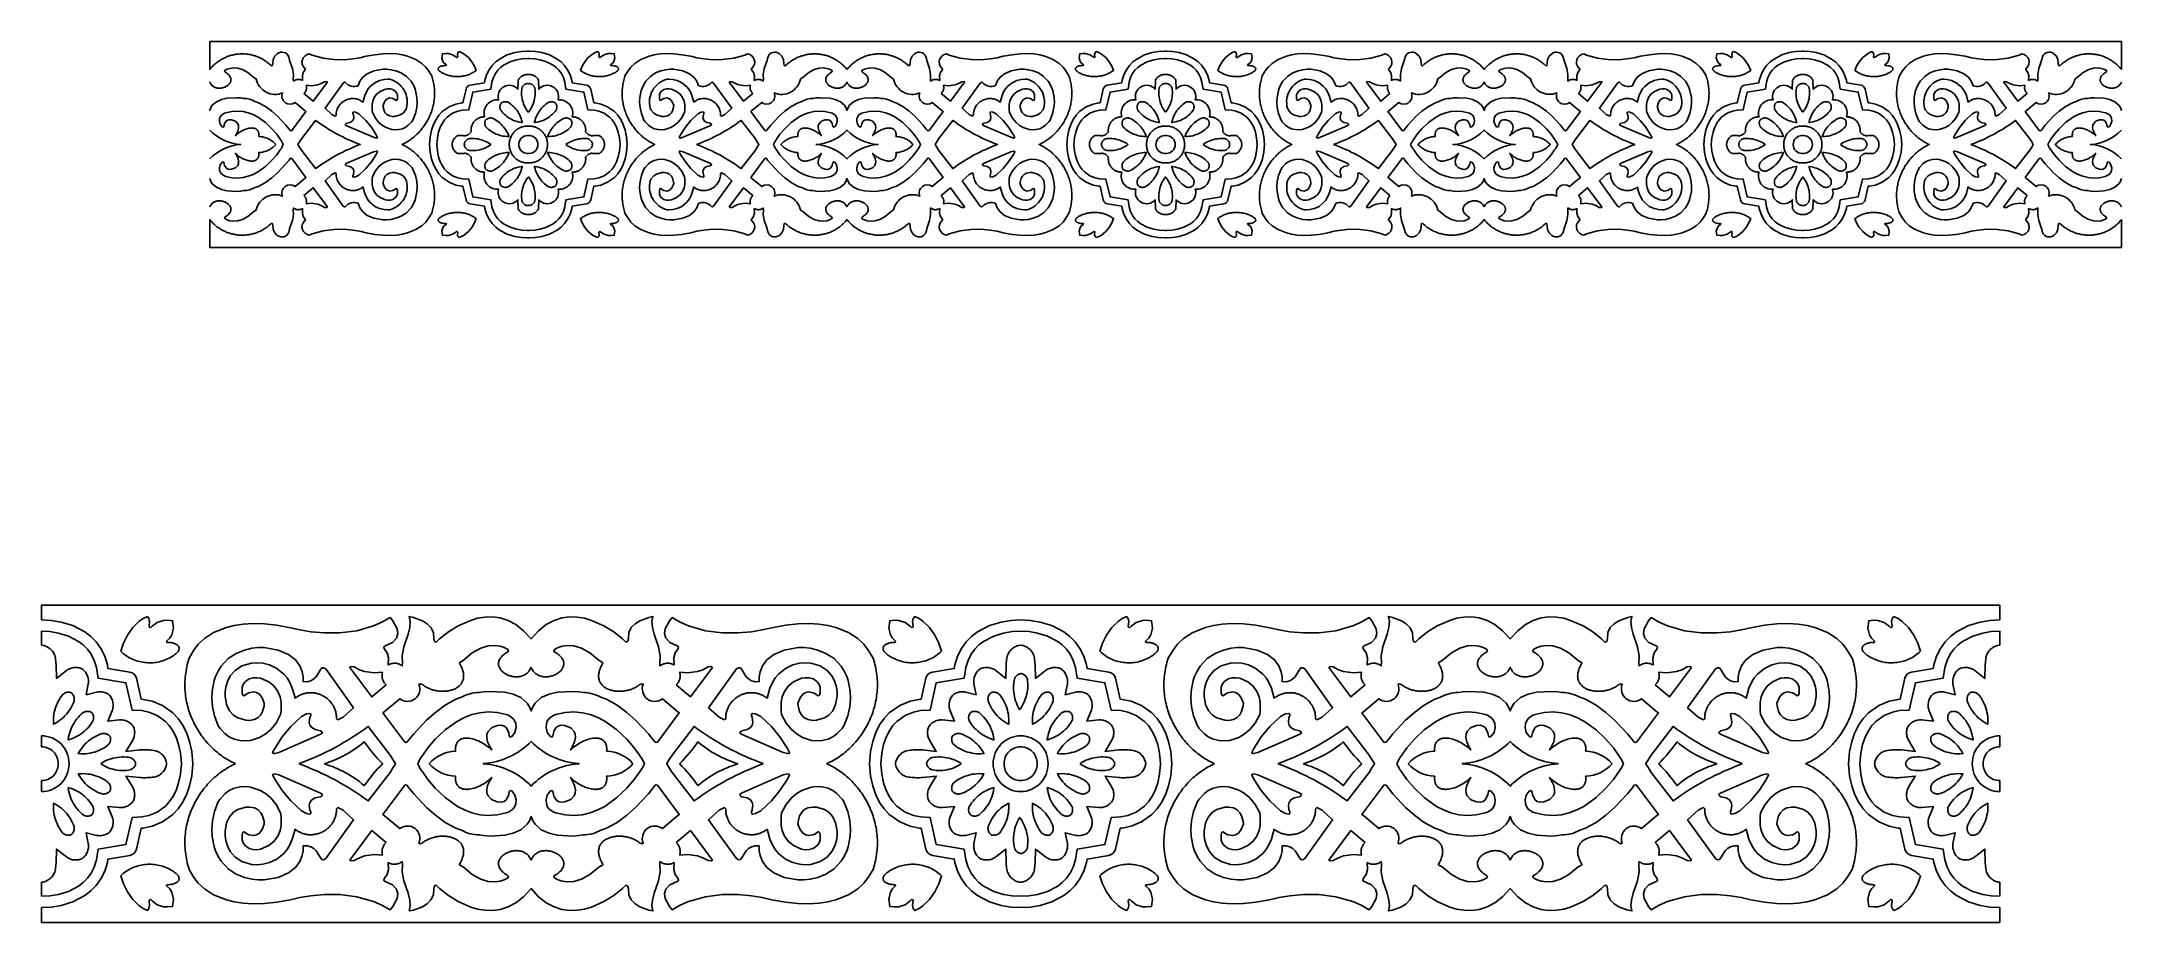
# Model space of a CAD drawing. Extents: x 2785 to 3442, y 577 to 855.
import ezdxf

# ---------------------------------------------------------------- set-up
doc = ezdxf.new("R2010")
doc.units = 0
doc.layers.add('LAYER_1', color=18, linetype='CONTINUOUS')

msp = doc.modelspace()

# ---------------------------------------------------------------- linework, layer by layer
at = {"layer": 'LAYER_1'}
for points in [[(2838.3, 790.3), (2938.61, 790.3), (2938.86, 790.3), (2939.11, 790.3), (3039.43, 790.3), (3139.74, 790.3), (3139.99, 790.3), (3140.24, 790.3), (3240.55, 790.3), (3340.86, 790.3), (3341.11, 790.3), (3341.36, 790.3), (3441.67, 790.3), (3441.68, 799.06), (3441.44, 798.78), (3441.21, 798.51), (3440.96, 798.25), (3440.72, 797.99), (3440.46, 797.75), (3440.2, 797.51), (3439.94, 797.28), (3439.67, 797.06), (3439.4, 796.85), (3439.12, 796.64), (3438.84, 796.44), (3438.55, 796.26), (3438.26, 796.07), (3437.97, 795.9), (3437.67, 795.74), (3437.37, 795.58), (3437.06, 795.43), (3436.76, 795.29), (3436.44, 795.16), (3436.13, 795.04), (3435.82, 794.92), (3435.5, 794.81), (3435.18, 794.71), (3434.86, 794.62), (3434.53, 794.54), (3434.2, 794.47), (3433.88, 794.4), (3433.55, 794.34), (3433.22, 794.29), (3432.89, 794.25), (3432.55, 794.22), (3432.22, 794.2), (3431.89, 794.18), (3431.56, 794.17), (3431.22, 794.17), (3430.89, 794.18), (3430.55, 794.2), (3430.22, 794.23), (3429.89, 794.26), (3429.56, 794.3), (3429.23, 794.36), (3428.89, 794.42), (3428.57, 794.48), (3428.24, 794.56), (3427.91, 794.65), (3427.59, 794.74), (3427.27, 794.84), (3426.95, 794.95), (3426.63, 795.07), (3426.31, 795.2), (3426, 795.34), (3425.69, 795.48), (3425.38, 795.63), (3425.08, 795.8), (3424.78, 795.97), (3424.48, 796.15), (3424.19, 796.33), (3423.9, 796.53), (3423.61, 796.74), (3423.33, 796.95), (3423.05, 797.17), (3422.78, 797.4), (3422.51, 797.64), (3422.25, 797.89), (3421.9, 797.8), (3421.75, 797.18), (3421.66, 795.92), (3421.15, 794.9), (3420.35, 794.11), (3419.88, 793.81, -0.49697), (3416.63, 795.58), (3416.46, 796.29), (3415.58, 798.83), (3415.26, 800.67), (3415.31, 802.18), (3415.27, 802.76), (3415.1, 802.64), (3414.93, 802.53), (3414.76, 802.44), (3414.58, 802.37), (3414.39, 802.31), (3414.21, 802.26), (3414.02, 802.23), (3413.83, 802.21), (3413.64, 802.21), (3413.46, 802.22), (3413.27, 802.24), (3413.08, 802.28), (3412.9, 802.33), (3412.73, 802.39), (3412.55, 802.47), (3412.39, 802.56), (3412.45, 801.13), (3412.17, 800.09), (3411.62, 799.33), (3411.48, 799), (3411.54, 798.79), (3411.75, 798.65, -0.640622), (3410.26, 794.2), (3409.41, 794.57), (3405.93, 795.56), (3402.5, 795.99), (3399.31, 796.01), (3396.52, 795.76), (3394.31, 795.4), (3392.34, 794.94), (3389.55, 794.43), (3387.01, 794.15), (3384.73, 794.09), (3382.67, 794.21), (3380.85, 794.48), (3379.24, 794.88), (3376.62, 795.94), (3374.73, 797.16), (3373.48, 798.31), (3372.59, 799.51, 0), (3371.62, 801.15), (3371.47, 801.59), (3371.35, 802.03), (3371.23, 802.47), (3371.13, 802.9), (3371.04, 803.34), (3370.96, 803.78), (3370.89, 804.21), (3370.83, 804.64), (3370.79, 805.07), (3370.75, 805.5), (3370.73, 805.93), (3370.72, 806.36), (3370.72, 806.78), (3370.73, 807.21), (3370.74, 807.63), (3370.77, 808.04), (3370.81, 808.46), (3370.86, 808.87), (3370.92, 809.28), (3370.99, 809.69), (3371.07, 810.09), (3371.16, 810.49), (3371.25, 810.89), (3371.36, 811.28), (3371.47, 811.67), (3371.6, 812.06), (3371.73, 812.44), (3371.87, 812.82), (3372.01, 813.2), (3372.17, 813.57), (3372.33, 813.94), (3372.5, 814.3), (3372.68, 814.66), (3372.87, 815.01), (3373.06, 815.36), (3373.26, 815.7), (3373.46, 816.04), (3373.68, 816.37), (3373.9, 816.7), (3374.12, 817.02), (3374.35, 817.34), (3374.59, 817.65), (3374.84, 817.95), (3375.09, 818.25), (3375.34, 818.54), (3375.6, 818.83), (3375.87, 819.11), (3376.14, 819.38), (3376.41, 819.65), (3376.69, 819.91), (3376.98, 820.16), (3377.27, 820.41), (3377.56, 820.65), (3377.86, 820.88), (3378.16, 821.1), (3378.46, 821.32), (3378.77, 821.53), (3379.08, 821.73), (3379.4, 821.93), (3379.72, 822.11), (3380.04, 822.29), (3380.36, 822.46), (3380.69, 822.62), (3381.02, 822.77), (3380.69, 822.92), (3380.36, 823.08), (3380.04, 823.25), (3379.72, 823.43), (3379.4, 823.61), (3379.08, 823.8), (3378.77, 824.01), (3378.46, 824.22), (3378.16, 824.43), (3377.86, 824.66), (3377.56, 824.89), (3377.27, 825.13), (3376.98, 825.37), (3376.69, 825.63), (3376.41, 825.89), (3376.14, 826.15), (3375.87, 826.43), (3375.6, 826.71), (3375.34, 826.99), (3375.09, 827.29), (3374.84, 827.58), (3374.59, 827.89), (3374.35, 828.2), (3374.12, 828.52), (3373.9, 828.84), (3373.68, 829.17), (3373.46, 829.5), (3373.26, 829.84), (3373.06, 830.18), (3372.87, 830.53), (3372.68, 830.88), (3372.5, 831.24), (3372.33, 831.6), (3372.17, 831.97), (3372.01, 832.34), (3371.87, 832.71), (3371.73, 833.09), (3371.6, 833.48), (3371.47, 833.86), (3371.36, 834.25), (3371.25, 834.65), (3371.16, 835.04), (3371.07, 835.44), (3370.99, 835.85), (3370.92, 836.26), (3370.86, 836.67), (3370.81, 837.08), (3370.77, 837.49), (3370.74, 837.91), (3370.73, 838.33), (3370.72, 838.75), (3370.72, 839.18), (3370.73, 839.6), (3370.75, 840.03), (3370.79, 840.46), (3370.83, 840.89), (3370.89, 841.33), (3370.96, 841.76), (3371.04, 842.2), (3371.13, 842.63), (3371.23, 843.07), (3371.35, 843.51), (3371.47, 843.95), (3371.62, 844.39, 0), (3372.59, 846.03), (3373.48, 847.22), (3374.73, 848.37), (3376.62, 849.59), (3379.24, 850.65), (3380.85, 851.05), (3382.67, 851.33), (3384.73, 851.45), (3387.01, 851.38), (3389.55, 851.11), (3392.34, 850.6), (3394.31, 850.13), (3396.52, 849.78), (3399.31, 849.53), (3402.5, 849.55), (3405.93, 849.98), (3409.41, 850.96), (3410.26, 851.34, -0.640622), (3411.75, 846.89), (3411.54, 846.74), (3411.48, 846.53), (3411.62, 846.2), (3412.17, 845.44), (3412.45, 844.41), (3412.39, 842.98), (3412.55, 843.07), (3412.73, 843.14), (3412.9, 843.21), (3413.08, 843.26), (3413.27, 843.3), (3413.46, 843.32), (3413.64, 843.33), (3413.83, 843.33), (3414.02, 843.31), (3414.21, 843.28), (3414.39, 843.23), (3414.58, 843.17), (3414.76, 843.1), (3414.93, 843.01), (3415.1, 842.9), (3415.27, 842.78), (3415.31, 843.35), (3415.26, 844.86), (3415.58, 846.71), (3416.46, 849.24), (3416.63, 849.96, -0.49697), (3419.88, 851.72), (3420.35, 851.43), (3421.15, 850.63), (3421.66, 849.62), (3421.75, 848.36), (3421.9, 847.74), (3422.25, 847.64), (3422.51, 847.89), (3422.78, 848.13), (3423.05, 848.36), (3423.33, 848.59), (3423.61, 848.8), (3423.9, 849.01), (3424.19, 849.2), (3424.48, 849.39), (3424.78, 849.57), (3425.08, 849.74), (3425.38, 849.9), (3425.69, 850.06), (3426, 850.2), (3426.31, 850.34), (3426.63, 850.47), (3426.95, 850.58), (3427.27, 850.7), (3427.59, 850.8), (3427.91, 850.89), (3428.24, 850.98), (3428.57, 851.05), (3428.89, 851.12), (3429.23, 851.18), (3429.56, 851.23), (3429.89, 851.28), (3430.22, 851.31), (3430.55, 851.34), (3430.89, 851.35), (3431.22, 851.36), (3431.56, 851.36), (3431.89, 851.36), (3432.22, 851.34), (3432.55, 851.32), (3432.89, 851.28), (3433.22, 851.24), (3433.55, 851.19), (3433.88, 851.14), (3434.2, 851.07), (3434.53, 851), (3434.86, 850.91), (3435.18, 850.82), (3435.5, 850.72), (3435.82, 850.62), (3436.13, 850.5), (3436.44, 850.38), (3436.76, 850.24), (3437.06, 850.1), (3437.37, 849.96), (3437.67, 849.8), (3437.97, 849.64), (3438.26, 849.46), (3438.55, 849.28), (3438.84, 849.09), (3439.12, 848.9), (3439.4, 848.69), (3439.67, 848.48), (3439.94, 848.25), (3440.2, 848.03), (3440.46, 847.79), (3440.72, 847.54), (3440.96, 847.29), (3441.21, 847.03), (3441.44, 846.76), (3441.68, 846.48), (3441.67, 855.24), (3341.36, 855.24), (3341.11, 855.24), (3340.86, 855.24), (3240.55, 855.24), (3140.24, 855.24), (3139.99, 855.24), (3139.74, 855.24), (3039.43, 855.24), (2939.11, 855.24), (2938.86, 855.24), (2938.61, 855.24), (2838.3, 855.24), (2838.3, 846.48), (2838.53, 846.76), (2838.77, 847.03), (2839.01, 847.29), (2839.26, 847.54), (2839.51, 847.79), (2839.77, 848.03), (2840.04, 848.25), (2840.31, 848.48), (2840.58, 848.69), (2840.86, 848.9), (2841.14, 849.09), (2841.43, 849.28), (2841.72, 849.46), (2842.01, 849.64), (2842.31, 849.8), (2842.61, 849.96), (2842.91, 850.1), (2843.22, 850.24), (2843.53, 850.38), (2843.84, 850.5), (2844.16, 850.62), (2844.48, 850.72), (2844.8, 850.82), (2845.12, 850.91), (2845.45, 851), (2845.77, 851.07), (2846.1, 851.14), (2846.43, 851.19), (2846.76, 851.24), (2847.09, 851.28), (2847.42, 851.32), (2847.75, 851.34), (2848.09, 851.36), (2848.42, 851.36), (2848.75, 851.36), (2849.09, 851.35), (2849.42, 851.34), (2849.76, 851.31), (2850.09, 851.28), (2850.42, 851.23), (2850.75, 851.18), (2851.08, 851.12), (2851.41, 851.05), (2851.74, 850.98), (2852.06, 850.89), (2852.39, 850.8), (2852.71, 850.7), (2853.03, 850.58), (2853.35, 850.47), (2853.66, 850.34), (2853.98, 850.2), (2854.29, 850.06), (2854.59, 849.9), (2854.9, 849.74), (2855.2, 849.57), (2855.5, 849.39), (2855.79, 849.2), (2856.08, 849.01), (2856.36, 848.8), (2856.65, 848.59), (2856.92, 848.36), (2857.2, 848.13), (2857.47, 847.89), (2857.73, 847.64), (2858.08, 847.74), (2858.23, 848.36), (2858.32, 849.62), (2858.83, 850.63), (2859.62, 851.43), (2860.1, 851.72, -0.49697), (2863.35, 849.96), (2863.51, 849.24), (2864.39, 846.71), (2864.71, 844.86), (2864.67, 843.35), (2864.71, 842.78), (2864.87, 842.9), (2865.04, 843.01), (2865.22, 843.1), (2865.4, 843.17), (2865.58, 843.23), (2865.77, 843.28), (2865.96, 843.31), (2866.14, 843.33), (2866.33, 843.33), (2866.52, 843.32), (2866.71, 843.3), (2866.89, 843.26), (2867.07, 843.21), (2867.25, 843.14), (2867.42, 843.07), (2867.59, 842.98), (2867.52, 844.41), (2867.81, 845.44), (2868.35, 846.2), (2868.49, 846.53), (2868.43, 846.74), (2868.22, 846.89, -0.640622), (2869.71, 851.34), (2870.57, 850.96), (2874.05, 849.98), (2877.47, 849.55), (2880.67, 849.53), (2883.45, 849.78), (2885.66, 850.13), (2887.64, 850.6), (2890.43, 851.11), (2892.96, 851.38), (2895.25, 851.45), (2897.3, 851.33), (2899.13, 851.05), (2900.74, 850.65), (2903.36, 849.59), (2905.25, 848.37), (2906.49, 847.22), (2907.39, 846.03, 0), (2908.36, 844.39), (2908.5, 843.95), (2908.63, 843.51), (2908.74, 843.07), (2908.85, 842.63), (2908.94, 842.2), (2909.02, 841.76), (2909.09, 841.33), (2909.14, 840.89), (2909.19, 840.46), (2909.22, 840.03), (2909.25, 839.6), (2909.26, 839.18), (2909.26, 838.75), (2909.25, 838.33), (2909.23, 837.91), (2909.2, 837.49), (2909.16, 837.08), (2909.11, 836.67), (2909.05, 836.26), (2908.98, 835.85), (2908.91, 835.44), (2908.82, 835.04), (2908.72, 834.65), (2908.62, 834.25), (2908.5, 833.86), (2908.38, 833.48), (2908.25, 833.09), (2908.11, 832.71), (2907.96, 832.34), (2907.81, 831.97), (2907.64, 831.6), (2907.47, 831.24), (2907.3, 830.88), (2907.11, 830.53), (2906.92, 830.18), (2906.72, 829.84), (2906.51, 829.5), (2906.3, 829.17), (2906.08, 828.84), (2905.85, 828.52), (2905.62, 828.2), (2905.38, 827.89), (2905.14, 827.58), (2904.89, 827.29), (2904.63, 826.99), (2904.37, 826.71), (2904.11, 826.43), (2903.84, 826.15), (2903.56, 825.89), (2903.28, 825.63), (2903, 825.37), (2902.71, 825.13), (2902.42, 824.89), (2902.12, 824.66), (2901.82, 824.43), (2901.51, 824.22), (2901.2, 824.01), (2900.89, 823.8), (2900.58, 823.61), (2900.26, 823.43), (2899.94, 823.25), (2899.61, 823.08), (2899.29, 822.92), (2898.96, 822.77), (2899.29, 822.62), (2899.61, 822.46), (2899.94, 822.29), (2900.26, 822.11), (2900.58, 821.93), (2900.89, 821.73), (2901.2, 821.53), (2901.51, 821.32), (2901.82, 821.1), (2902.12, 820.88), (2902.42, 820.65), (2902.71, 820.41), (2903, 820.16), (2903.28, 819.91), (2903.56, 819.65), (2903.84, 819.38), (2904.11, 819.11), (2904.37, 818.83), (2904.63, 818.54), (2904.89, 818.25), (2905.14, 817.95), (2905.38, 817.65), (2905.62, 817.34), (2905.85, 817.02), (2906.08, 816.7), (2906.3, 816.37), (2906.51, 816.04), (2906.72, 815.7), (2906.92, 815.36), (2907.11, 815.01), (2907.3, 814.66), (2907.47, 814.3), (2907.64, 813.94), (2907.81, 813.57), (2907.96, 813.2), (2908.11, 812.82), (2908.25, 812.44), (2908.38, 812.06), (2908.5, 811.67), (2908.62, 811.28), (2908.72, 810.89), (2908.82, 810.49), (2908.91, 810.09), (2908.98, 809.69), (2909.05, 809.28), (2909.11, 808.87), (2909.16, 808.46), (2909.2, 808.04), (2909.23, 807.63), (2909.25, 807.21), (2909.26, 806.78), (2909.26, 806.36), (2909.25, 805.93), (2909.22, 805.5), (2909.19, 805.07), (2909.14, 804.64), (2909.09, 804.21), (2909.02, 803.78), (2908.94, 803.34), (2908.85, 802.9), (2908.74, 802.47), (2908.63, 802.03), (2908.5, 801.59), (2908.36, 801.15, 0), (2907.39, 799.51), (2906.49, 798.31), (2905.25, 797.16), (2903.36, 795.94), (2900.74, 794.88), (2899.13, 794.48), (2897.3, 794.21), (2895.25, 794.09), (2892.96, 794.15), (2890.43, 794.43), (2887.64, 794.94), (2885.66, 795.4), (2883.45, 795.76), (2880.67, 796.01), (2877.47, 795.99), (2874.05, 795.56), (2870.57, 794.57), (2869.71, 794.2, -0.640622), (2868.22, 798.65), (2868.43, 798.79), (2868.49, 799), (2868.35, 799.33), (2867.81, 800.09), (2867.52, 801.13), (2867.59, 802.56), (2867.42, 802.47), (2867.25, 802.39), (2867.07, 802.33), (2866.89, 802.28), (2866.71, 802.24), (2866.52, 802.22), (2866.33, 802.21), (2866.14, 802.21), (2865.96, 802.23), (2865.77, 802.26), (2865.58, 802.31), (2865.4, 802.37), (2865.22, 802.44), (2865.04, 802.53), (2864.87, 802.64), (2864.71, 802.76), (2864.67, 802.18), (2864.71, 800.67), (2864.39, 798.83), (2863.51, 796.29), (2863.35, 795.58, -0.49697), (2860.1, 793.81), (2859.62, 794.11), (2858.83, 794.9), (2858.32, 795.92), (2858.23, 797.18), (2858.08, 797.8), (2857.73, 797.89), (2857.47, 797.64), (2857.2, 797.4), (2856.92, 797.17), (2856.65, 796.95), (2856.36, 796.74), (2856.08, 796.53), (2855.79, 796.33), (2855.5, 796.15), (2855.2, 795.97), (2854.9, 795.8), (2854.59, 795.63), (2854.29, 795.48), (2853.98, 795.34), (2853.66, 795.2), (2853.35, 795.07), (2853.03, 794.95), (2852.71, 794.84), (2852.39, 794.74), (2852.06, 794.65), (2851.74, 794.56), (2851.41, 794.48), (2851.08, 794.42), (2850.75, 794.36), (2850.42, 794.3), (2850.09, 794.26), (2849.76, 794.23), (2849.42, 794.2), (2849.09, 794.18), (2848.75, 794.17), (2848.42, 794.17), (2848.09, 794.18), (2847.75, 794.2), (2847.42, 794.22), (2847.09, 794.25), (2846.76, 794.29), (2846.43, 794.34), (2846.1, 794.4), (2845.77, 794.47), (2845.45, 794.54), (2845.12, 794.62), (2844.8, 794.71), (2844.48, 794.81), (2844.16, 794.92), (2843.84, 795.04), (2843.53, 795.16), (2843.22, 795.29), (2842.91, 795.43), (2842.61, 795.58), (2842.31, 795.74), (2842.01, 795.9), (2841.72, 796.07), (2841.43, 796.26), (2841.14, 796.44), (2840.86, 796.64), (2840.58, 796.85), (2840.31, 797.06), (2840.04, 797.28), (2839.77, 797.51), (2839.51, 797.75), (2839.26, 797.99), (2839.01, 798.25), (2838.77, 798.51), (2838.53, 798.78), (2838.3, 799.06)], [(2938.86, 793.36), (2939.11, 793.34), (2941.08, 793.44), (2943.12, 793.79), (2945.51, 794.52), (2947.95, 795.79), (2949.17, 796.73), (2950.28, 797.85), (2951.25, 799.19), (2952.04, 800.76), (2952.61, 802.56), (2952.72, 803.28), (2957.2, 804.02, 0.303862), (2958.54, 805.29), (2959.53, 809.59), (2959.92, 809.61), (2961.76, 809.99), (2963.89, 810.87), (2966.03, 812.4), (2967.08, 813.54), (2968, 814.86), (2968.79, 816.43), (2969.42, 818.24), (2969.86, 820.31), (2970.08, 822.77), (2969.86, 825.23), (2969.42, 827.3), (2968.79, 829.11), (2968, 830.67), (2967.08, 832), (2966.03, 833.14), (2963.89, 834.67), (2961.76, 835.54), (2959.92, 835.93), (2959.53, 835.95), (2958.54, 840.25, 0.303862), (2957.2, 841.51), (2952.72, 842.26), (2952.61, 842.98), (2952.04, 844.77), (2951.25, 846.34), (2950.28, 847.69), (2949.17, 848.81), (2947.95, 849.75), (2945.51, 851.02), (2943.12, 851.75), (2941.08, 852.09), (2939.11, 852.19), (2938.86, 852.18), (2938.61, 852.19), (2936.65, 852.09), (2934.6, 851.75), (2932.22, 851.02), (2929.78, 849.75), (2928.55, 848.81), (2927.44, 847.69), (2926.47, 846.34), (2925.68, 844.77), (2925.12, 842.98), (2925.01, 842.26), (2920.53, 841.51, 0.303862), (2919.19, 840.25), (2918.2, 835.95), (2917.81, 835.93), (2915.96, 835.54), (2913.83, 834.67), (2911.7, 833.14), (2910.64, 832), (2909.72, 830.67), (2908.93, 829.11), (2908.3, 827.3), (2907.86, 825.23), (2907.64, 822.77), (2907.86, 820.31), (2908.3, 818.24), (2908.93, 816.43), (2909.72, 814.86), (2910.64, 813.54), (2911.7, 812.4), (2913.83, 810.87), (2915.96, 809.99), (2917.81, 809.61), (2918.2, 809.59), (2919.19, 805.29, 0.303862), (2920.53, 804.02), (2925.01, 803.28), (2925.12, 802.56), (2925.68, 800.76), (2926.47, 799.19), (2927.44, 797.85), (2928.55, 796.73), (2929.78, 795.79), (2932.22, 794.52), (2934.6, 793.79), (2936.65, 793.44), (2938.61, 793.34)], [(3008.01, 794.2, 0.640622), (3009.5, 798.65), (3009.29, 798.79), (3009.23, 799), (3009.37, 799.33), (3009.92, 800.09), (3010.2, 801.13), (3010.14, 802.56), (3010.3, 802.47), (3010.48, 802.39), (3010.65, 802.33), (3010.83, 802.28), (3011.02, 802.24), (3011.2, 802.22), (3011.39, 802.21), (3011.58, 802.21), (3011.77, 802.23), (3011.96, 802.26), (3012.14, 802.31), (3012.33, 802.37), (3012.51, 802.44), (3012.68, 802.53), (3012.85, 802.64), (3013.02, 802.76), (3013.05, 802.18), (3013.01, 800.67), (3013.33, 798.83), (3014.21, 796.29), (3014.38, 795.58, 0.49697), (3017.62, 793.81), (3018.1, 794.11), (3018.9, 794.9), (3019.41, 795.92), (3019.5, 797.18), (3019.65, 797.8), (3020, 797.89), (3020.26, 797.64), (3020.53, 797.4), (3020.8, 797.17), (3021.08, 796.95), (3021.36, 796.74), (3021.65, 796.53), (3021.94, 796.33), (3022.23, 796.15), (3022.53, 795.97), (3022.83, 795.8), (3023.13, 795.63), (3023.44, 795.48), (3023.75, 795.34), (3024.06, 795.2), (3024.38, 795.07), (3024.7, 794.95), (3025.02, 794.84), (3025.34, 794.74), (3025.66, 794.65), (3025.99, 794.56), (3026.32, 794.48), (3026.64, 794.42), (3026.97, 794.36), (3027.31, 794.3), (3027.64, 794.26), (3027.97, 794.23), (3028.3, 794.2), (3028.64, 794.18), (3028.97, 794.17), (3029.3, 794.17), (3029.64, 794.18), (3029.97, 794.2), (3030.3, 794.22), (3030.64, 794.25), (3030.97, 794.29), (3031.3, 794.34), (3031.63, 794.4), (3031.95, 794.47), (3032.28, 794.54), (3032.6, 794.62), (3032.93, 794.71), (3033.25, 794.81), (3033.57, 794.92), (3033.88, 795.04), (3034.19, 795.16), (3034.5, 795.29), (3034.81, 795.43), (3035.12, 795.58), (3035.42, 795.74), (3035.72, 795.9), (3036.01, 796.07), (3036.3, 796.26), (3036.59, 796.44), (3036.87, 796.64), (3037.15, 796.85), (3037.42, 797.06), (3037.69, 797.28), (3037.95, 797.51), (3038.21, 797.75), (3038.47, 797.99), (3038.71, 798.25), (3038.96, 798.51), (3039.19, 798.78), (3039.43, 799.06), (3039.66, 798.78), (3039.89, 798.51), (3040.14, 798.25), (3040.39, 797.99), (3040.64, 797.75), (3040.9, 797.51), (3041.16, 797.28), (3041.43, 797.06), (3041.7, 796.85), (3041.98, 796.64), (3042.26, 796.44), (3042.55, 796.26), (3042.84, 796.07), (3043.13, 795.9), (3043.43, 795.74), (3043.73, 795.58), (3044.04, 795.43), (3044.35, 795.29), (3044.66, 795.16), (3044.97, 795.04), (3045.29, 794.92), (3045.6, 794.81), (3045.92, 794.71), (3046.25, 794.62), (3046.57, 794.54), (3046.9, 794.47), (3047.22, 794.4), (3047.55, 794.34), (3047.88, 794.29), (3048.21, 794.25), (3048.55, 794.22), (3048.88, 794.2), (3049.21, 794.18), (3049.55, 794.17), (3049.88, 794.17), (3050.21, 794.18), (3050.55, 794.2), (3050.88, 794.23), (3051.21, 794.26), (3051.55, 794.3), (3051.88, 794.36), (3052.21, 794.42), (3052.54, 794.48), (3052.86, 794.56), (3053.19, 794.65), (3053.51, 794.74), (3053.84, 794.84), (3054.16, 794.95), (3054.47, 795.07), (3054.79, 795.2), (3055.1, 795.34), (3055.41, 795.48), (3055.72, 795.63), (3056.02, 795.8), (3056.32, 795.97), (3056.62, 796.15), (3056.91, 796.33), (3057.2, 796.53), (3057.49, 796.74), (3057.77, 796.95), (3058.05, 797.17), (3058.32, 797.4), (3058.59, 797.64), (3058.85, 797.89), (3059.2, 797.8), (3059.35, 797.18), (3059.44, 795.92), (3059.95, 794.9), (3060.75, 794.11), (3061.23, 793.81, 0.49697), (3064.48, 795.58), (3064.64, 796.29), (3065.52, 798.83), (3065.84, 800.67), (3065.8, 802.18), (3065.83, 802.76), (3066, 802.64), (3066.17, 802.53), (3066.34, 802.44), (3066.52, 802.37), (3066.71, 802.31), (3066.89, 802.26), (3067.08, 802.23), (3067.27, 802.21), (3067.46, 802.21), (3067.65, 802.22), (3067.83, 802.24), (3068.02, 802.28), (3068.2, 802.33), (3068.37, 802.39), (3068.55, 802.47), (3068.71, 802.56), (3068.65, 801.13), (3068.93, 800.09), (3069.48, 799.33), (3069.62, 799), (3069.56, 798.79), (3069.35, 798.65, 0.640622), (3070.84, 794.2), (3071.69, 794.57), (3075.17, 795.56), (3078.6, 795.99), (3081.79, 796.01), (3084.58, 795.76), (3086.79, 795.4), (3088.76, 794.94), (3091.55, 794.43), (3094.09, 794.15), (3096.38, 794.09), (3098.43, 794.21), (3100.25, 794.48), (3101.86, 794.88), (3104.49, 795.94), (3106.38, 797.16), (3107.62, 798.31), (3108.51, 799.51, 0), (3109.49, 801.15), (3109.63, 801.59), (3109.75, 802.03), (3109.87, 802.47), (3109.97, 802.9), (3110.06, 803.34), (3110.14, 803.78), (3110.21, 804.21), (3110.27, 804.64), (3110.31, 805.07), (3110.35, 805.5), (3110.37, 805.93), (3110.38, 806.36), (3110.38, 806.78), (3110.38, 807.21), (3110.36, 807.63), (3110.33, 808.04), (3110.29, 808.46), (3110.24, 808.87), (3110.18, 809.28), (3110.11, 809.69), (3110.03, 810.09), (3109.94, 810.49), (3109.85, 810.89), (3109.74, 811.28), (3109.63, 811.67), (3109.51, 812.06), (3109.38, 812.44), (3109.24, 812.82), (3109.09, 813.2), (3108.93, 813.57), (3108.77, 813.94), (3108.6, 814.3), (3108.42, 814.66), (3108.24, 815.01), (3108.04, 815.36), (3107.84, 815.7), (3107.64, 816.04), (3107.42, 816.37), (3107.2, 816.7), (3106.98, 817.02), (3106.75, 817.34), (3106.51, 817.65), (3106.27, 817.95), (3106.02, 818.25), (3105.76, 818.54), (3105.5, 818.83), (3105.23, 819.11), (3104.96, 819.38), (3104.69, 819.65), (3104.41, 819.91), (3104.12, 820.16), (3103.83, 820.41), (3103.54, 820.65), (3103.24, 820.88), (3102.94, 821.1), (3102.64, 821.32), (3102.33, 821.53), (3102.02, 821.73), (3101.7, 821.93), (3101.38, 822.11), (3101.06, 822.29), (3100.74, 822.46), (3100.41, 822.62), (3100.08, 822.77), (3100.41, 822.92), (3100.74, 823.08), (3101.06, 823.25), (3101.38, 823.43), (3101.7, 823.61), (3102.02, 823.8), (3102.33, 824.01), (3102.64, 824.22), (3102.94, 824.43), (3103.24, 824.66), (3103.54, 824.89), (3103.83, 825.13), (3104.12, 825.37), (3104.41, 825.63), (3104.69, 825.89), (3104.96, 826.15), (3105.23, 826.43), (3105.5, 826.71), (3105.76, 826.99), (3106.02, 827.29), (3106.27, 827.58), (3106.51, 827.89), (3106.75, 828.2), (3106.98, 828.52), (3107.2, 828.84), (3107.42, 829.17), (3107.64, 829.5), (3107.84, 829.84), (3108.04, 830.18), (3108.24, 830.53), (3108.42, 830.88), (3108.6, 831.24), (3108.77, 831.6), (3108.93, 831.97), (3109.09, 832.34), (3109.24, 832.71), (3109.38, 833.09), (3109.51, 833.48), (3109.63, 833.86), (3109.74, 834.25), (3109.85, 834.65), (3109.94, 835.04), (3110.03, 835.44), (3110.11, 835.85), (3110.18, 836.26), (3110.24, 836.67), (3110.29, 837.08), (3110.33, 837.49), (3110.36, 837.91), (3110.38, 838.33), (3110.38, 838.75), (3110.38, 839.18), (3110.37, 839.6), (3110.35, 840.03), (3110.31, 840.46), (3110.27, 840.89), (3110.21, 841.33), (3110.14, 841.76), (3110.06, 842.2), (3109.97, 842.63), (3109.87, 843.07), (3109.75, 843.51), (3109.63, 843.95), (3109.49, 844.39, 0), (3108.51, 846.03), (3107.62, 847.22), (3106.38, 848.37), (3104.49, 849.59), (3101.86, 850.65), (3100.25, 851.05), (3098.43, 851.33), (3096.38, 851.45), (3094.09, 851.38), (3091.55, 851.11), (3088.76, 850.6), (3086.79, 850.13), (3084.58, 849.78), (3081.79, 849.53), (3078.6, 849.55), (3075.17, 849.98), (3071.69, 850.96), (3070.84, 851.34, 0.640622), (3069.35, 846.89), (3069.56, 846.74), (3069.62, 846.53), (3069.48, 846.2), (3068.93, 845.44), (3068.65, 844.41), (3068.71, 842.98), (3068.55, 843.07), (3068.37, 843.14), (3068.2, 843.21), (3068.02, 843.26), (3067.83, 843.3), (3067.65, 843.32), (3067.46, 843.33), (3067.27, 843.33), (3067.08, 843.31), (3066.89, 843.28), (3066.71, 843.23), (3066.52, 843.17), (3066.34, 843.1), (3066.17, 843.01), (3066, 842.9), (3065.83, 842.78), (3065.8, 843.35), (3065.84, 844.86), (3065.52, 846.71), (3064.64, 849.24), (3064.48, 849.96, 0.49697), (3061.23, 851.72), (3060.75, 851.43), (3059.95, 850.63), (3059.44, 849.62), (3059.35, 848.36), (3059.2, 847.74), (3058.85, 847.64), (3058.59, 847.89), (3058.32, 848.13), (3058.05, 848.36), (3057.77, 848.59), (3057.49, 848.8), (3057.2, 849.01), (3056.91, 849.2), (3056.62, 849.39), (3056.32, 849.57), (3056.02, 849.74), (3055.72, 849.9), (3055.41, 850.06), (3055.1, 850.2), (3054.79, 850.34), (3054.47, 850.47), (3054.16, 850.58), (3053.84, 850.7), (3053.51, 850.8), (3053.19, 850.89), (3052.86, 850.98), (3052.54, 851.05), (3052.21, 851.12), (3051.88, 851.18), (3051.55, 851.23), (3051.21, 851.28), (3050.88, 851.31), (3050.55, 851.34), (3050.21, 851.35), (3049.88, 851.36), (3049.55, 851.36), (3049.21, 851.36), (3048.88, 851.34), (3048.55, 851.32), (3048.21, 851.28), (3047.88, 851.24), (3047.55, 851.19), (3047.22, 851.14), (3046.9, 851.07), (3046.57, 851), (3046.25, 850.91), (3045.92, 850.82), (3045.6, 850.72), (3045.29, 850.62), (3044.97, 850.5), (3044.66, 850.38), (3044.35, 850.24), (3044.04, 850.1), (3043.73, 849.96), (3043.43, 849.8), (3043.13, 849.64), (3042.84, 849.46), (3042.55, 849.28), (3042.26, 849.09), (3041.98, 848.9), (3041.7, 848.69), (3041.43, 848.48), (3041.16, 848.25), (3040.9, 848.03), (3040.64, 847.79), (3040.39, 847.54), (3040.14, 847.29), (3039.89, 847.03), (3039.66, 846.76), (3039.43, 846.48), (3039.19, 846.76), (3038.96, 847.03), (3038.71, 847.29), (3038.47, 847.54), (3038.21, 847.79), (3037.95, 848.03), (3037.69, 848.25), (3037.42, 848.48), (3037.15, 848.69), (3036.87, 848.9), (3036.59, 849.09), (3036.3, 849.28), (3036.01, 849.46), (3035.72, 849.64), (3035.42, 849.8), (3035.12, 849.96), (3034.81, 850.1), (3034.5, 850.24), (3034.19, 850.38), (3033.88, 850.5), (3033.57, 850.62), (3033.25, 850.72), (3032.93, 850.82), (3032.6, 850.91), (3032.28, 851), (3031.95, 851.07), (3031.63, 851.14), (3031.3, 851.19), (3030.97, 851.24), (3030.64, 851.28), (3030.3, 851.32), (3029.97, 851.34), (3029.64, 851.36), (3029.3, 851.36), (3028.97, 851.36), (3028.64, 851.35), (3028.3, 851.34), (3027.97, 851.31), (3027.64, 851.28), (3027.31, 851.23), (3026.97, 851.18), (3026.64, 851.12), (3026.32, 851.05), (3025.99, 850.98), (3025.66, 850.89), (3025.34, 850.8), (3025.02, 850.7), (3024.7, 850.58), (3024.38, 850.47), (3024.06, 850.34), (3023.75, 850.2), (3023.44, 850.06), (3023.13, 849.9), (3022.83, 849.74), (3022.53, 849.57), (3022.23, 849.39), (3021.94, 849.2), (3021.65, 849.01), (3021.36, 848.8), (3021.08, 848.59), (3020.8, 848.36), (3020.53, 848.13), (3020.26, 847.89), (3020, 847.64), (3019.65, 847.74), (3019.5, 848.36), (3019.41, 849.62), (3018.9, 850.63), (3018.1, 851.43), (3017.62, 851.72, 0.49697), (3014.38, 849.96), (3014.21, 849.24), (3013.33, 846.71), (3013.01, 844.86), (3013.05, 843.35), (3013.02, 842.78), (3012.85, 842.9), (3012.68, 843.01), (3012.51, 843.1), (3012.33, 843.17), (3012.14, 843.23), (3011.96, 843.28), (3011.77, 843.31), (3011.58, 843.33), (3011.39, 843.33), (3011.2, 843.32), (3011.02, 843.3), (3010.83, 843.26), (3010.65, 843.21), (3010.48, 843.14), (3010.3, 843.07), (3010.14, 842.98), (3010.2, 844.41), (3009.92, 845.44), (3009.37, 846.2), (3009.23, 846.53), (3009.29, 846.74), (3009.5, 846.89, 0.640622), (3008.01, 851.34), (3007.16, 850.96), (3003.68, 849.98), (3000.25, 849.55), (2997.06, 849.53), (2994.27, 849.78), (2992.06, 850.13), (2990.09, 850.6), (2987.3, 851.11), (2984.76, 851.38), (2982.47, 851.45), (2980.42, 851.33), (2978.6, 851.05), (2976.99, 850.65), (2974.36, 849.59), (2972.47, 848.37), (2971.23, 847.22), (2970.34, 846.03, 0), (2969.36, 844.39), (2969.22, 843.95), (2969.1, 843.51), (2968.98, 843.07), (2968.88, 842.63), (2968.79, 842.2), (2968.71, 841.76), (2968.64, 841.33), (2968.58, 840.89), (2968.54, 840.46), (2968.5, 840.03), (2968.48, 839.6), (2968.47, 839.18), (2968.47, 838.75), (2968.47, 838.33), (2968.49, 837.91), (2968.52, 837.49), (2968.56, 837.08), (2968.61, 836.67), (2968.67, 836.26), (2968.74, 835.85), (2968.82, 835.44), (2968.91, 835.04), (2969, 834.65), (2969.11, 834.25), (2969.22, 833.86), (2969.34, 833.48), (2969.48, 833.09), (2969.61, 832.71), (2969.76, 832.34), (2969.92, 831.97), (2970.08, 831.6), (2970.25, 831.24), (2970.43, 830.88), (2970.61, 830.53), (2970.81, 830.18), (2971.01, 829.84), (2971.21, 829.5), (2971.43, 829.17), (2971.65, 828.84), (2971.87, 828.52), (2972.1, 828.2), (2972.34, 827.89), (2972.59, 827.58), (2972.83, 827.29), (2973.09, 826.99), (2973.35, 826.71), (2973.62, 826.43), (2973.89, 826.15), (2974.16, 825.89), (2974.44, 825.63), (2974.73, 825.37), (2975.02, 825.13), (2975.31, 824.89), (2975.61, 824.66), (2975.91, 824.43), (2976.21, 824.22), (2976.52, 824.01), (2976.83, 823.8), (2977.15, 823.61), (2977.47, 823.43), (2977.79, 823.25), (2978.11, 823.08), (2978.44, 822.92), (2978.77, 822.77), (2978.44, 822.62), (2978.11, 822.46), (2977.79, 822.29), (2977.47, 822.11), (2977.15, 821.93), (2976.83, 821.73), (2976.52, 821.53), (2976.21, 821.32), (2975.91, 821.1), (2975.61, 820.88), (2975.31, 820.65), (2975.02, 820.41), (2974.73, 820.16), (2974.44, 819.91), (2974.16, 819.65), (2973.89, 819.38), (2973.62, 819.11), (2973.35, 818.83), (2973.09, 818.54), (2972.83, 818.25), (2972.59, 817.95), (2972.34, 817.65), (2972.1, 817.34), (2971.87, 817.02), (2971.65, 816.7), (2971.43, 816.37), (2971.21, 816.04), (2971.01, 815.7), (2970.81, 815.36), (2970.61, 815.01), (2970.43, 814.66), (2970.25, 814.3), (2970.08, 813.94), (2969.92, 813.57), (2969.76, 813.2), (2969.61, 812.82), (2969.48, 812.44), (2969.34, 812.06), (2969.22, 811.67), (2969.11, 811.28), (2969, 810.89), (2968.91, 810.49), (2968.82, 810.09), (2968.74, 809.69), (2968.67, 809.28), (2968.61, 808.87), (2968.56, 808.46), (2968.52, 808.04), (2968.49, 807.63), (2968.47, 807.21), (2968.47, 806.78), (2968.47, 806.36), (2968.48, 805.93), (2968.5, 805.5), (2968.54, 805.07), (2968.58, 804.64), (2968.64, 804.21), (2968.71, 803.78), (2968.79, 803.34), (2968.88, 802.9), (2968.98, 802.47), (2969.1, 802.03), (2969.22, 801.59), (2969.36, 801.15, 0), (2970.34, 799.51), (2971.23, 798.31), (2972.47, 797.16), (2974.36, 795.94), (2976.99, 794.88), (2978.6, 794.48), (2980.42, 794.21), (2982.47, 794.09), (2984.76, 794.15), (2987.3, 794.43), (2990.09, 794.94), (2992.06, 795.4), (2994.27, 795.76), (2997.06, 796.01), (3000.25, 795.99), (3003.68, 795.56), (3007.16, 794.57)], [(3016.44, 839.03, 0.458147), (3024.77, 843.39), (3024.72, 843.33), (3024.8, 843.49), (3025.48, 843.89), (3027.37, 845.45), (3029.1, 846.4), (3030.65, 846.86), (3031.99, 846.95), (3033.08, 846.8), (3033.9, 846.54), (3034.59, 846.18), (3034.77, 845.87), (3034.67, 845.68), (3034.42, 845.52), (3034.18, 845.37), (3033.96, 845.21), (3033.76, 845.05), (3033.58, 844.89), (3033.42, 844.73), (3033.28, 844.57), (3033.15, 844.41), (3033.05, 844.24), (3032.95, 844.08), (3032.88, 843.92), (3032.82, 843.77), (3032.77, 843.61), (3032.75, 843.45), (3032.73, 843.3), (3032.73, 843.14), (3032.74, 842.99), (3032.76, 842.85), (3032.8, 842.7), (3032.85, 842.56), (3032.91, 842.42), (3032.98, 842.28), (3033.06, 842.14), (3033.15, 842.02), (3033.25, 841.89), (3033.36, 841.77), (3033.48, 841.65), (3033.61, 841.54), (3033.74, 841.43), (3033.88, 841.33), (3034.03, 841.23), (3034.18, 841.14), (3034.34, 841.05), (3034.5, 840.97), (3034.67, 840.89), (3034.84, 840.83), (3035.02, 840.76), (3035.2, 840.71), (3035.38, 840.66), (3035.57, 840.62), (3035.75, 840.59), (3035.94, 840.57), (3036.13, 840.55), (3036.32, 840.54), (3036.51, 840.54), (3036.69, 840.55), (3036.88, 840.57), (3037.07, 840.6), (3037.25, 840.63), (3037.43, 840.68), (3037.61, 840.74), (3037.78, 840.8), (3037.95, 840.88), (3038.12, 840.97), (3038.28, 841.06), (3038.43, 841.17), (3038.58, 841.29), (3038.73, 841.43), (3038.86, 841.57), (3038.99, 841.73), (3039.11, 841.89), (3039.22, 842.07), (3039.33, 842.27), (3039.42, 842.47), (3039.43, 842.47), (3039.43, 842.47), (3039.52, 842.27), (3039.63, 842.07), (3039.74, 841.89), (3039.86, 841.73), (3039.99, 841.57), (3040.12, 841.43), (3040.27, 841.29), (3040.42, 841.17), (3040.57, 841.06), (3040.73, 840.97), (3040.9, 840.88), (3041.07, 840.8), (3041.24, 840.74), (3041.42, 840.68), (3041.6, 840.63), (3041.78, 840.6), (3041.97, 840.57), (3042.16, 840.55), (3042.34, 840.54), (3042.53, 840.54), (3042.72, 840.55), (3042.91, 840.57), (3043.1, 840.59), (3043.28, 840.62), (3043.47, 840.66), (3043.65, 840.71), (3043.83, 840.76), (3044.01, 840.83), (3044.18, 840.89), (3044.35, 840.97), (3044.51, 841.05), (3044.67, 841.14), (3044.82, 841.23), (3044.97, 841.33), (3045.11, 841.43), (3045.24, 841.54), (3045.37, 841.65), (3045.49, 841.77), (3045.6, 841.89), (3045.7, 842.02), (3045.79, 842.14), (3045.87, 842.28), (3045.94, 842.42), (3046, 842.56), (3046.05, 842.7), (3046.09, 842.85), (3046.11, 842.99), (3046.12, 843.14), (3046.12, 843.3), (3046.11, 843.45), (3046.08, 843.61), (3046.03, 843.77), (3045.97, 843.92), (3045.9, 844.08), (3045.81, 844.24), (3045.7, 844.41), (3045.57, 844.57), (3045.43, 844.73), (3045.27, 844.89), (3045.09, 845.05), (3044.89, 845.21), (3044.67, 845.37), (3044.43, 845.52), (3044.18, 845.68), (3044.08, 845.87), (3044.26, 846.18), (3044.95, 846.54), (3045.77, 846.8), (3046.86, 846.95), (3048.2, 846.86), (3049.75, 846.4), (3051.48, 845.45), (3053.37, 843.89), (3054.05, 843.49), (3054.13, 843.33), (3054.08, 843.39, 0.458147), (3062.41, 839.03), (3062.41, 839.03), (3062.41, 839.03, 0.77031), (3066.34, 836.04), (3069.51, 833.37), (3069.79, 833.17), (3065.34, 827.16), (3065.08, 827.09), (3064.8, 827.23), (3064.46, 827.66), (3063.48, 828.89), (3060.84, 831.68), (3059.06, 833.26), (3057.04, 834.74), (3054.85, 835.96), (3053.7, 836.36, 0.132782), (3050.07, 837.31), (3049.22, 837.45), (3047.88, 837.54), (3044.82, 837.38), (3043.11, 836.98), (3041.52, 836.27), (3040.23, 835.15), (3039.76, 834.41), (3039.43, 833.54), (3039.43, 833.54), (3039.43, 833.54), (3039.43, 833.54), (3039.43, 833.54), (3039.42, 833.54), (3039.42, 833.54), (3039.42, 833.54), (3039.42, 833.54), (3039.09, 834.41), (3038.62, 835.15), (3037.33, 836.27), (3035.74, 836.98), (3034.03, 837.38), (3030.98, 837.54), (3029.63, 837.45), (3028.78, 837.31, 0.132782), (3025.15, 836.36), (3024, 835.96), (3021.81, 834.74), (3019.79, 833.26), (3018.01, 831.68), (3015.37, 828.89), (3014.39, 827.66), (3014.05, 827.23), (3013.77, 827.09), (3013.51, 827.16), (3009.06, 833.17), (3009.34, 833.37), (3012.51, 836.04, 0.77031), (3016.44, 839.03), (3016.44, 839.03)], [(3139.99, 793.36), (3140.24, 793.34), (3142.2, 793.44), (3144.25, 793.79), (3146.63, 794.52), (3149.07, 795.79), (3150.3, 796.73), (3151.41, 797.85), (3152.38, 799.19), (3153.17, 800.76), (3153.73, 802.56), (3153.84, 803.28), (3158.32, 804.02, 0.303862), (3159.66, 805.29), (3160.66, 809.59), (3161.04, 809.61), (3162.89, 809.99), (3165.02, 810.87), (3167.15, 812.4), (3168.21, 813.54), (3169.13, 814.86), (3169.92, 816.43), (3170.55, 818.24), (3170.99, 820.31), (3171.21, 822.77), (3170.99, 825.23), (3170.55, 827.3), (3169.92, 829.11), (3169.13, 830.67), (3168.21, 832), (3167.15, 833.14), (3165.02, 834.67), (3162.89, 835.54), (3161.04, 835.93), (3160.66, 835.95), (3159.66, 840.25, 0.303862), (3158.32, 841.51), (3153.84, 842.26), (3153.73, 842.98), (3153.17, 844.77), (3152.38, 846.34), (3151.41, 847.69), (3150.3, 848.81), (3149.07, 849.75), (3146.63, 851.02), (3144.25, 851.75), (3142.2, 852.09), (3140.24, 852.19), (3139.99, 852.18), (3139.74, 852.19), (3137.77, 852.09), (3135.73, 851.75), (3133.34, 851.02), (3130.9, 849.75), (3129.68, 848.81), (3128.57, 847.69), (3127.6, 846.34), (3126.81, 844.77), (3126.25, 842.98), (3126.14, 842.26), (3121.65, 841.51, 0.303862), (3120.31, 840.25), (3119.32, 835.95), (3118.93, 835.93), (3117.09, 835.54), (3114.96, 834.67), (3112.83, 833.14), (3111.77, 832), (3110.85, 830.67), (3110.06, 829.11), (3109.43, 827.3), (3108.99, 825.23), (3108.77, 822.77), (3108.99, 820.31), (3109.43, 818.24), (3110.06, 816.43), (3110.85, 814.86), (3111.77, 813.54), (3112.83, 812.4), (3114.96, 810.87), (3117.09, 809.99), (3118.93, 809.61), (3119.32, 809.59), (3120.31, 805.29, 0.303862), (3121.65, 804.02), (3126.14, 803.28), (3126.25, 802.56), (3126.81, 800.76), (3127.6, 799.19), (3128.57, 797.85), (3129.68, 796.73), (3130.9, 795.79), (3133.34, 794.52), (3135.73, 793.79), (3137.77, 793.44), (3139.74, 793.34)], [(3209.14, 794.2), (3208.28, 794.57), (3204.8, 795.56), (3201.38, 795.99), (3198.18, 796.01), (3195.4, 795.76), (3193.19, 795.4), (3191.21, 794.94), (3188.42, 794.43), (3185.89, 794.15), (3183.6, 794.09), (3181.55, 794.21), (3179.72, 794.48), (3178.11, 794.88), (3175.49, 795.94), (3173.6, 797.16), (3172.36, 798.31), (3171.46, 799.51, 0), (3170.49, 801.15), (3170.35, 801.59), (3170.22, 802.03), (3170.11, 802.47), (3170, 802.9), (3169.91, 803.34), (3169.83, 803.78), (3169.76, 804.21), (3169.71, 804.64), (3169.66, 805.07), (3169.63, 805.5), (3169.6, 805.93), (3169.59, 806.36), (3169.59, 806.78), (3169.6, 807.21), (3169.62, 807.63), (3169.65, 808.04), (3169.69, 808.46), (3169.74, 808.87), (3169.8, 809.28), (3169.87, 809.69), (3169.94, 810.09), (3170.03, 810.49), (3170.13, 810.89), (3170.23, 811.28), (3170.35, 811.67), (3170.47, 812.06), (3170.6, 812.44), (3170.74, 812.82), (3170.89, 813.2), (3171.04, 813.57), (3171.21, 813.94), (3171.38, 814.3), (3171.55, 814.66), (3171.74, 815.01), (3171.93, 815.36), (3172.13, 815.7), (3172.34, 816.04), (3172.55, 816.37), (3172.77, 816.7), (3173, 817.02), (3173.23, 817.34), (3173.47, 817.65), (3173.71, 817.95), (3173.96, 818.25), (3174.22, 818.54), (3174.48, 818.83), (3174.74, 819.11), (3175.01, 819.38), (3175.29, 819.65), (3175.57, 819.91), (3175.85, 820.16), (3176.14, 820.41), (3176.43, 820.65), (3176.73, 820.88), (3177.03, 821.1), (3177.34, 821.32), (3177.65, 821.53), (3177.96, 821.73), (3178.27, 821.93), (3178.59, 822.11), (3178.91, 822.29), (3179.24, 822.46), (3179.57, 822.62), (3179.89, 822.77), (3179.57, 822.92), (3179.24, 823.08), (3178.91, 823.25), (3178.59, 823.43), (3178.27, 823.61), (3177.96, 823.8), (3177.65, 824.01), (3177.34, 824.22), (3177.03, 824.43), (3176.73, 824.66), (3176.43, 824.89), (3176.14, 825.13), (3175.85, 825.37), (3175.57, 825.63), (3175.29, 825.89), (3175.01, 826.15), (3174.74, 826.43), (3174.48, 826.71), (3174.22, 826.99), (3173.96, 827.29), (3173.71, 827.58), (3173.47, 827.89), (3173.23, 828.2), (3173, 828.52), (3172.77, 828.84), (3172.55, 829.17), (3172.34, 829.5), (3172.13, 829.84), (3171.93, 830.18), (3171.74, 830.53), (3171.55, 830.88), (3171.38, 831.24), (3171.21, 831.6), (3171.04, 831.97), (3170.89, 832.34), (3170.74, 832.71), (3170.6, 833.09), (3170.47, 833.48), (3170.35, 833.86), (3170.23, 834.25), (3170.13, 834.65), (3170.03, 835.04), (3169.94, 835.44), (3169.87, 835.85), (3169.8, 836.26), (3169.74, 836.67), (3169.69, 837.08), (3169.65, 837.49), (3169.62, 837.91), (3169.6, 838.33), (3169.59, 838.75), (3169.59, 839.18), (3169.6, 839.6), (3169.63, 840.03), (3169.66, 840.46), (3169.71, 840.89), (3169.76, 841.33), (3169.83, 841.76), (3169.91, 842.2), (3170, 842.63), (3170.11, 843.07), (3170.22, 843.51), (3170.35, 843.95), (3170.49, 844.39, 0), (3171.46, 846.03), (3172.36, 847.22), (3173.6, 848.37), (3175.49, 849.59), (3178.11, 850.65), (3179.72, 851.05), (3181.55, 851.33), (3183.6, 851.45), (3185.89, 851.38), (3188.42, 851.11), (3191.21, 850.6), (3193.19, 850.13), (3195.4, 849.78), (3198.18, 849.53), (3201.38, 849.55), (3204.8, 849.98), (3208.28, 850.96), (3209.14, 851.34, -0.640622), (3210.63, 846.89), (3210.42, 846.74), (3210.36, 846.53), (3210.5, 846.2), (3211.04, 845.44), (3211.33, 844.41), (3211.26, 842.98), (3211.43, 843.07), (3211.6, 843.14), (3211.78, 843.21), (3211.96, 843.26), (3212.14, 843.3), (3212.33, 843.32), (3212.52, 843.33), (3212.71, 843.33), (3212.89, 843.31), (3213.08, 843.28), (3213.27, 843.23), (3213.45, 843.17), (3213.63, 843.1), (3213.81, 843.01), (3213.98, 842.9), (3214.14, 842.78), (3214.18, 843.35), (3214.14, 844.86), (3214.46, 846.71), (3215.34, 849.24), (3215.5, 849.96, -0.49697), (3218.75, 851.72), (3219.23, 851.43), (3220.02, 850.63), (3220.53, 849.62), (3220.62, 848.36), (3220.77, 847.74), (3221.12, 847.64), (3221.39, 847.89), (3221.65, 848.13), (3221.93, 848.36), (3222.2, 848.59), (3222.49, 848.8), (3222.77, 849.01), (3223.06, 849.2), (3223.35, 849.39), (3223.65, 849.57), (3223.95, 849.74), (3224.26, 849.9), (3224.56, 850.06), (3224.87, 850.2), (3225.19, 850.34), (3225.5, 850.47), (3225.82, 850.58), (3226.14, 850.7), (3226.46, 850.8), (3226.79, 850.89), (3227.11, 850.98), (3227.44, 851.05), (3227.77, 851.12), (3228.1, 851.18), (3228.43, 851.23), (3228.76, 851.28), (3229.1, 851.31), (3229.43, 851.34), (3229.76, 851.35), (3230.1, 851.36), (3230.43, 851.36), (3230.76, 851.36), (3231.1, 851.34), (3231.43, 851.32), (3231.76, 851.28), (3232.09, 851.24), (3232.42, 851.19), (3232.75, 851.14), (3233.08, 851.07), (3233.41, 851), (3233.73, 850.91), (3234.05, 850.82), (3234.37, 850.72), (3234.69, 850.62), (3235.01, 850.5), (3235.32, 850.38), (3235.63, 850.24), (3235.94, 850.1), (3236.24, 849.96), (3236.54, 849.8), (3236.84, 849.64), (3237.14, 849.46), (3237.43, 849.28), (3237.71, 849.09), (3237.99, 848.9), (3238.27, 848.69), (3238.55, 848.48), (3238.81, 848.25), (3239.08, 848.03), (3239.34, 847.79), (3239.59, 847.54), (3239.84, 847.29), (3240.08, 847.03), (3240.32, 846.76), (3240.55, 846.48), (3240.78, 846.76), (3241.02, 847.03), (3241.26, 847.29), (3241.51, 847.54), (3241.76, 847.79), (3242.02, 848.03), (3242.29, 848.25), (3242.56, 848.48), (3242.83, 848.69), (3243.11, 848.9), (3243.39, 849.09), (3243.68, 849.28), (3243.97, 849.46), (3244.26, 849.64), (3244.56, 849.8), (3244.86, 849.96), (3245.16, 850.1), (3245.47, 850.24), (3245.78, 850.38), (3246.09, 850.5), (3246.41, 850.62), (3246.73, 850.72), (3247.05, 850.82), (3247.37, 850.91), (3247.7, 851), (3248.02, 851.07), (3248.35, 851.14), (3248.68, 851.19), (3249.01, 851.24), (3249.34, 851.28), (3249.67, 851.32), (3250.01, 851.34), (3250.34, 851.36), (3250.67, 851.36), (3251.01, 851.36), (3251.34, 851.35), (3251.67, 851.34), (3252.01, 851.31), (3252.34, 851.28), (3252.67, 851.23), (3253, 851.18), (3253.33, 851.12), (3253.66, 851.05), (3253.99, 850.98), (3254.31, 850.89), (3254.64, 850.8), (3254.96, 850.7), (3255.28, 850.58), (3255.6, 850.47), (3255.91, 850.34), (3256.23, 850.2), (3256.54, 850.06), (3256.84, 849.9), (3257.15, 849.74), (3257.45, 849.57), (3257.75, 849.39), (3258.04, 849.2), (3258.33, 849.01), (3258.62, 848.8), (3258.9, 848.59), (3259.18, 848.36), (3259.45, 848.13), (3259.72, 847.89), (3259.98, 847.64), (3260.33, 847.74), (3260.48, 848.36), (3260.57, 849.62), (3261.08, 850.63), (3261.88, 851.43), (3262.35, 851.72, -0.49697), (3265.6, 849.96), (3265.76, 849.24), (3266.64, 846.71), (3266.96, 844.86), (3266.92, 843.35), (3266.96, 842.78), (3267.12, 842.9), (3267.29, 843.01), (3267.47, 843.1), (3267.65, 843.17), (3267.83, 843.23), (3268.02, 843.28), (3268.21, 843.31), (3268.4, 843.33), (3268.58, 843.33), (3268.77, 843.32), (3268.96, 843.3), (3269.14, 843.26), (3269.32, 843.21), (3269.5, 843.14), (3269.67, 843.07), (3269.84, 842.98), (3269.78, 844.41), (3270.06, 845.44), (3270.61, 846.2), (3270.75, 846.53), (3270.68, 846.74), (3270.47, 846.89, -0.640622), (3271.96, 851.34), (3272.82, 850.96), (3276.3, 849.98), (3279.72, 849.55), (3282.92, 849.53), (3285.71, 849.78), (3287.91, 850.13), (3289.89, 850.6), (3292.68, 851.11), (3295.21, 851.38), (3297.5, 851.45), (3299.55, 851.33), (3301.38, 851.05), (3302.99, 850.65), (3305.61, 849.59), (3307.5, 848.37), (3308.75, 847.22), (3309.64, 846.03, 0), (3310.61, 844.39), (3310.75, 843.95), (3310.88, 843.51), (3311, 843.07), (3311.1, 842.63), (3311.19, 842.2), (3311.27, 841.76), (3311.34, 841.33), (3311.39, 840.89), (3311.44, 840.46), (3311.47, 840.03), (3311.5, 839.6), (3311.51, 839.18), (3311.51, 838.75), (3311.5, 838.33), (3311.48, 837.91), (3311.45, 837.49), (3311.41, 837.08), (3311.36, 836.67), (3311.3, 836.26), (3311.24, 835.85), (3311.16, 835.44), (3311.07, 835.04), (3310.97, 834.65), (3310.87, 834.25), (3310.75, 833.86), (3310.63, 833.48), (3310.5, 833.09), (3310.36, 832.71), (3310.21, 832.34), (3310.06, 831.97), (3309.9, 831.6), (3309.72, 831.24), (3309.55, 830.88), (3309.36, 830.53), (3309.17, 830.18), (3308.97, 829.84), (3308.76, 829.5), (3308.55, 829.17), (3308.33, 828.84), (3308.1, 828.52), (3307.87, 828.2), (3307.63, 827.89), (3307.39, 827.58), (3307.14, 827.29), (3306.89, 826.99), (3306.63, 826.71), (3306.36, 826.43), (3306.09, 826.15), (3305.81, 825.89), (3305.53, 825.63), (3305.25, 825.37), (3304.96, 825.13), (3304.67, 824.89), (3304.37, 824.66), (3304.07, 824.43), (3303.76, 824.22), (3303.45, 824.01), (3303.14, 823.8), (3302.83, 823.61), (3302.51, 823.43), (3302.19, 823.25), (3301.86, 823.08), (3301.54, 822.92), (3301.21, 822.77), (3301.54, 822.62), (3301.86, 822.46), (3302.19, 822.29), (3302.51, 822.11), (3302.83, 821.93), (3303.14, 821.73), (3303.45, 821.53), (3303.76, 821.32), (3304.07, 821.1), (3304.37, 820.88), (3304.67, 820.65), (3304.96, 820.41), (3305.25, 820.16), (3305.53, 819.91), (3305.81, 819.65), (3306.09, 819.38), (3306.36, 819.11), (3306.63, 818.83), (3306.89, 818.54), (3307.14, 818.25), (3307.39, 817.95), (3307.63, 817.65), (3307.87, 817.34), (3308.1, 817.02), (3308.33, 816.7), (3308.55, 816.37), (3308.76, 816.04), (3308.97, 815.7), (3309.17, 815.36), (3309.36, 815.01), (3309.55, 814.66), (3309.72, 814.3), (3309.9, 813.94), (3310.06, 813.57), (3310.21, 813.2), (3310.36, 812.82), (3310.5, 812.44), (3310.63, 812.06), (3310.75, 811.67), (3310.87, 811.28), (3310.97, 810.89), (3311.07, 810.49), (3311.16, 810.09), (3311.24, 809.69), (3311.3, 809.28), (3311.36, 808.87), (3311.41, 808.46), (3311.45, 808.04), (3311.48, 807.63), (3311.5, 807.21), (3311.51, 806.78), (3311.51, 806.36), (3311.5, 805.93), (3311.47, 805.5), (3311.44, 805.07), (3311.39, 804.64), (3311.34, 804.21), (3311.27, 803.78), (3311.19, 803.34), (3311.1, 802.9), (3311, 802.47), (3310.88, 802.03), (3310.75, 801.59), (3310.61, 801.15, 0), (3309.64, 799.51), (3308.75, 798.31), (3307.5, 797.16), (3305.61, 795.94), (3302.99, 794.88), (3301.38, 794.48), (3299.55, 794.21), (3297.5, 794.09), (3295.21, 794.15), (3292.68, 794.43), (3289.89, 794.94), (3287.91, 795.4), (3285.71, 795.76), (3282.92, 796.01), (3279.72, 795.99), (3276.3, 795.56), (3272.82, 794.57), (3271.96, 794.2, -0.640622), (3270.47, 798.65), (3270.68, 798.79), (3270.75, 799), (3270.61, 799.33), (3270.06, 800.09), (3269.78, 801.13), (3269.84, 802.56), (3269.67, 802.47), (3269.5, 802.39), (3269.32, 802.33), (3269.14, 802.28), (3268.96, 802.24), (3268.77, 802.22), (3268.58, 802.21), (3268.4, 802.21), (3268.21, 802.23), (3268.02, 802.26), (3267.83, 802.31), (3267.65, 802.37), (3267.47, 802.44), (3267.29, 802.53), (3267.12, 802.64), (3266.96, 802.76), (3266.92, 802.18), (3266.96, 800.67), (3266.64, 798.83), (3265.76, 796.29), (3265.6, 795.58, -0.49697), (3262.35, 793.81), (3261.88, 794.11), (3261.08, 794.9), (3260.57, 795.92), (3260.48, 797.18), (3260.33, 797.8), (3259.98, 797.89), (3259.72, 797.64), (3259.45, 797.4), (3259.18, 797.17), (3258.9, 796.95), (3258.62, 796.74), (3258.33, 796.53), (3258.04, 796.33), (3257.75, 796.15), (3257.45, 795.97), (3257.15, 795.8), (3256.84, 795.63), (3256.54, 795.48), (3256.23, 795.34), (3255.91, 795.2), (3255.6, 795.07), (3255.28, 794.95), (3254.96, 794.84), (3254.64, 794.74), (3254.31, 794.65), (3253.99, 794.56), (3253.66, 794.48), (3253.33, 794.42), (3253, 794.36), (3252.67, 794.3), (3252.34, 794.26), (3252.01, 794.23), (3251.67, 794.2), (3251.34, 794.18), (3251.01, 794.17), (3250.67, 794.17), (3250.34, 794.18), (3250.01, 794.2), (3249.67, 794.22), (3249.34, 794.25), (3249.01, 794.29), (3248.68, 794.34), (3248.35, 794.4), (3248.02, 794.47), (3247.7, 794.54), (3247.37, 794.62), (3247.05, 794.71), (3246.73, 794.81), (3246.41, 794.92), (3246.09, 795.04), (3245.78, 795.16), (3245.47, 795.29), (3245.16, 795.43), (3244.86, 795.58), (3244.56, 795.74), (3244.26, 795.9), (3243.97, 796.07), (3243.68, 796.26), (3243.39, 796.44), (3243.11, 796.64), (3242.83, 796.85), (3242.56, 797.06), (3242.29, 797.28), (3242.02, 797.51), (3241.76, 797.75), (3241.51, 797.99), (3241.26, 798.25), (3241.02, 798.51), (3240.78, 798.78), (3240.55, 799.06), (3240.32, 798.78), (3240.08, 798.51), (3239.84, 798.25), (3239.59, 797.99), (3239.34, 797.75), (3239.08, 797.51), (3238.81, 797.28), (3238.55, 797.06), (3238.27, 796.85), (3237.99, 796.64), (3237.71, 796.44), (3237.43, 796.26), (3237.14, 796.07), (3236.84, 795.9), (3236.54, 795.74), (3236.24, 795.58), (3235.94, 795.43), (3235.63, 795.29), (3235.32, 795.16), (3235.01, 795.04), (3234.69, 794.92), (3234.37, 794.81), (3234.05, 794.71), (3233.73, 794.62), (3233.41, 794.54), (3233.08, 794.47), (3232.75, 794.4), (3232.42, 794.34), (3232.09, 794.29), (3231.76, 794.25), (3231.43, 794.22), (3231.1, 794.2), (3230.76, 794.18), (3230.43, 794.17), (3230.1, 794.17), (3229.76, 794.18), (3229.43, 794.2), (3229.1, 794.23), (3228.76, 794.26), (3228.43, 794.3), (3228.1, 794.36), (3227.77, 794.42), (3227.44, 794.48), (3227.11, 794.56), (3226.79, 794.65), (3226.46, 794.74), (3226.14, 794.84), (3225.82, 794.95), (3225.5, 795.07), (3225.19, 795.2), (3224.87, 795.34), (3224.56, 795.48), (3224.26, 795.63), (3223.95, 795.8), (3223.65, 795.97), (3223.35, 796.15), (3223.06, 796.33), (3222.77, 796.53), (3222.49, 796.74), (3222.2, 796.95), (3221.93, 797.17), (3221.65, 797.4), (3221.39, 797.64), (3221.12, 797.89), (3220.77, 797.8), (3220.62, 797.18), (3220.53, 795.92), (3220.02, 794.9), (3219.23, 794.11), (3218.75, 793.81, -0.49697), (3215.5, 795.58), (3215.34, 796.29), (3214.46, 798.83), (3214.14, 800.67), (3214.18, 802.18), (3214.14, 802.76), (3213.98, 802.64), (3213.81, 802.53), (3213.63, 802.44), (3213.45, 802.37), (3213.27, 802.31), (3213.08, 802.26), (3212.89, 802.23), (3212.71, 802.21), (3212.52, 802.21), (3212.33, 802.22), (3212.14, 802.24), (3211.96, 802.28), (3211.78, 802.33), (3211.6, 802.39), (3211.43, 802.47), (3211.26, 802.56), (3211.33, 801.13), (3211.04, 800.09), (3210.5, 799.33), (3210.36, 799), (3210.42, 798.79), (3210.63, 798.65, -0.640622)], [(3240.55, 842.47), (3240.55, 842.47), (3240.65, 842.27), (3240.75, 842.07), (3240.86, 841.89), (3240.99, 841.73), (3241.11, 841.57), (3241.25, 841.43), (3241.39, 841.29), (3241.54, 841.17), (3241.7, 841.06), (3241.86, 840.97), (3242.02, 840.88), (3242.19, 840.8), (3242.37, 840.74), (3242.55, 840.68), (3242.73, 840.63), (3242.91, 840.6), (3243.09, 840.57), (3243.28, 840.55), (3243.47, 840.54), (3243.66, 840.54), (3243.85, 840.55), (3244.03, 840.57), (3244.22, 840.59), (3244.41, 840.62), (3244.59, 840.66), (3244.78, 840.71), (3244.96, 840.76), (3245.13, 840.83), (3245.3, 840.89), (3245.47, 840.97), (3245.64, 841.05), (3245.8, 841.14), (3245.95, 841.23), (3246.1, 841.33), (3246.24, 841.43), (3246.37, 841.54), (3246.5, 841.65), (3246.61, 841.77), (3246.72, 841.89), (3246.82, 842.02), (3246.91, 842.14), (3247, 842.28), (3247.07, 842.42), (3247.13, 842.56), (3247.18, 842.7), (3247.21, 842.85), (3247.24, 842.99), (3247.25, 843.14), (3247.25, 843.3), (3247.23, 843.45), (3247.2, 843.61), (3247.16, 843.77), (3247.1, 843.92), (3247.02, 844.08), (3246.93, 844.24), (3246.82, 844.41), (3246.7, 844.57), (3246.55, 844.73), (3246.39, 844.89), (3246.21, 845.05), (3246.02, 845.21), (3245.8, 845.37), (3245.56, 845.52), (3245.3, 845.68), (3245.21, 845.87), (3245.39, 846.18), (3246.08, 846.54), (3246.89, 846.8), (3247.99, 846.95), (3249.32, 846.86), (3250.87, 846.4), (3252.61, 845.45), (3254.5, 843.89), (3255.18, 843.49), (3255.26, 843.33), (3255.21, 843.39, 0.458147), (3263.53, 839.03), (3263.53, 839.03), (3263.53, 839.03, 0.77031), (3267.46, 836.04), (3270.63, 833.37), (3270.92, 833.17), (3266.46, 827.16), (3266.2, 827.09), (3265.93, 827.23), (3265.59, 827.66), (3264.6, 828.89), (3261.97, 831.68), (3260.18, 833.26), (3258.16, 834.74), (3255.97, 835.96), (3254.82, 836.36, 0.132782), (3251.19, 837.31), (3250.34, 837.45), (3249, 837.54), (3245.95, 837.38), (3244.24, 836.98), (3242.65, 836.27), (3241.36, 835.15), (3240.88, 834.41), (3240.56, 833.54), (3240.56, 833.54), (3240.55, 833.54), (3240.55, 833.54), (3240.55, 833.54), (3240.55, 833.54), (3240.55, 833.54), (3240.55, 833.54), (3240.55, 833.54), (3240.22, 834.41), (3239.74, 835.15), (3238.46, 836.27), (3236.86, 836.98), (3235.15, 837.38), (3232.1, 837.54), (3230.76, 837.45), (3229.91, 837.31, 0.132782), (3226.28, 836.36), (3225.13, 835.96), (3222.94, 834.74), (3220.92, 833.26), (3219.13, 831.68), (3216.5, 828.89), (3215.51, 827.66), (3215.18, 827.23), (3214.9, 827.09), (3214.64, 827.16), (3210.18, 833.17), (3210.47, 833.37), (3213.64, 836.04, 0.77031), (3217.57, 839.03), (3217.57, 839.03), (3217.57, 839.03, 0.458147), (3225.9, 843.39), (3225.84, 843.33), (3225.92, 843.49), (3226.6, 843.89), (3228.49, 845.45), (3230.23, 846.4), (3231.78, 846.86), (3233.12, 846.95), (3234.21, 846.8), (3235.02, 846.54), (3235.71, 846.18), (3235.89, 845.87), (3235.8, 845.68), (3235.54, 845.52), (3235.3, 845.37), (3235.09, 845.21), (3234.89, 845.05), (3234.71, 844.89), (3234.55, 844.73), (3234.4, 844.57), (3234.28, 844.41), (3234.17, 844.24), (3234.08, 844.08), (3234, 843.92), (3233.94, 843.77), (3233.9, 843.61), (3233.87, 843.45), (3233.86, 843.3), (3233.85, 843.14), (3233.87, 842.99), (3233.89, 842.85), (3233.93, 842.7), (3233.97, 842.56), (3234.03, 842.42), (3234.11, 842.28), (3234.19, 842.14), (3234.28, 842.02), (3234.38, 841.89), (3234.49, 841.77), (3234.61, 841.65), (3234.73, 841.54), (3234.87, 841.43), (3235.01, 841.33), (3235.15, 841.23), (3235.31, 841.14), (3235.46, 841.05), (3235.63, 840.97), (3235.8, 840.89), (3235.97, 840.83), (3236.15, 840.76), (3236.33, 840.71), (3236.51, 840.66), (3236.69, 840.62), (3236.88, 840.59), (3237.07, 840.57), (3237.26, 840.55), (3237.44, 840.54), (3237.63, 840.54), (3237.82, 840.55), (3238.01, 840.57), (3238.19, 840.6), (3238.38, 840.63), (3238.56, 840.68), (3238.73, 840.74), (3238.91, 840.8), (3239.08, 840.88), (3239.24, 840.97), (3239.4, 841.06), (3239.56, 841.17), (3239.71, 841.29), (3239.85, 841.43), (3239.99, 841.57), (3240.12, 841.73), (3240.24, 841.89), (3240.35, 842.07), (3240.45, 842.27), (3240.55, 842.47)], [(3341.11, 793.36), (3341.36, 793.34), (3343.33, 793.44), (3345.37, 793.79), (3347.76, 794.52), (3350.2, 795.79), (3351.43, 796.73), (3352.53, 797.85), (3353.5, 799.19), (3354.29, 800.76), (3354.86, 802.56), (3354.97, 803.28), (3359.45, 804.02, 0.303862), (3360.79, 805.29), (3361.78, 809.59), (3362.17, 809.61), (3364.01, 809.99), (3366.14, 810.87), (3368.28, 812.4), (3369.33, 813.54), (3370.25, 814.86), (3371.04, 816.43), (3371.67, 818.24), (3372.12, 820.31), (3372.33, 822.77), (3372.12, 825.23), (3371.67, 827.3), (3371.04, 829.11), (3370.25, 830.67), (3369.33, 832), (3368.28, 833.14), (3366.14, 834.67), (3364.01, 835.54), (3362.17, 835.93), (3361.78, 835.95), (3360.79, 840.25, 0.303862), (3359.45, 841.51), (3354.97, 842.26), (3354.86, 842.98), (3354.29, 844.77), (3353.5, 846.34), (3352.53, 847.69), (3351.43, 848.81), (3350.2, 849.75), (3347.76, 851.02), (3345.37, 851.75), (3343.33, 852.09), (3341.36, 852.19), (3341.11, 852.18), (3340.86, 852.19), (3338.9, 852.09), (3336.85, 851.75), (3334.47, 851.02), (3332.03, 849.75), (3330.8, 848.81), (3329.69, 847.69), (3328.72, 846.34), (3327.94, 844.77), (3327.37, 842.98), (3327.26, 842.26), (3322.78, 841.51, 0.303862), (3321.44, 840.25), (3320.45, 835.95), (3320.06, 835.93), (3318.21, 835.54), (3316.08, 834.67), (3313.95, 833.14), (3312.9, 832), (3311.97, 830.67), (3311.18, 829.11), (3310.55, 827.3), (3310.11, 825.23), (3309.89, 822.77), (3310.11, 820.31), (3310.55, 818.24), (3311.18, 816.43), (3311.97, 814.86), (3312.9, 813.54), (3313.95, 812.4), (3316.08, 810.87), (3318.21, 809.99), (3320.06, 809.61), (3320.45, 809.59), (3321.44, 805.29, 0.303862), (3322.78, 804.02), (3327.26, 803.28), (3327.37, 802.56), (3327.94, 800.76), (3328.72, 799.19), (3329.69, 797.85), (3330.8, 796.73), (3332.03, 795.79), (3334.47, 794.52), (3336.85, 793.79), (3338.9, 793.44), (3340.86, 793.34)], [(2881.01, 842.39, 0.326393), (2885.22, 841.36), (2885.23, 841.57), (2885.71, 842.76), (2886.6, 843.99), (2888.03, 845.12), (2890.12, 846.01), (2892.99, 846.54), (2894.2, 846.53), (2895.5, 846.38), (2897.05, 846.02), (2898.72, 845.35), (2900.37, 844.28), (2901.83, 842.72), (2902.45, 841.72), (2902.98, 840.57), (2903.26, 839.78), (2903.69, 837.62), (2903.75, 836.13), (2903.61, 834.42), (2903.19, 832.53), (2902.4, 830.49), (2902.04, 829.97), (2900.97, 828.84), (2900.15, 828.25), (2899.14, 827.77), (2897.94, 827.46), (2896.54, 827.43), (2895.77, 827.52), (2893.93, 828.12), (2892.81, 828.77), (2891.66, 829.73), (2890.58, 831.06), (2889.63, 832.83), (2889.51, 833.57), (2889.52, 835.36), (2889.74, 836.45), (2890.19, 837.56), (2890.94, 838.61), (2892.07, 839.52), (2893.73, 840.23), (2894.48, 840.36), (2895.27, 840.34), (2896.07, 840.1), (2896.83, 839.57), (2897.26, 839.11), (2897.51, 838.41), (2897.53, 837.27), (2897.38, 836.79), (2897.09, 836.67), (2896.54, 837.08), (2896.13, 837.28), (2895.15, 837.45), (2894.56, 837.32), (2893.98, 836.95), (2893.43, 836.25), (2892.98, 835.13), (2893.01, 834.6), (2893.32, 833.41), (2893.68, 832.77), (2894.22, 832.2), (2894.98, 831.79), (2896.01, 831.61), (2896.75, 831.64), (2898.4, 832.12), (2899.3, 832.69), (2900.1, 833.58), (2900.4, 834.21, 0.41474), (2895.05, 843.39), (2894.49, 843.42), (2893.31, 843.31), (2891.9, 842.97), (2890.41, 842.27), (2888.97, 841.1), (2888.32, 840.31), (2887.74, 839.35), (2887.24, 838.22), (2886.84, 836.9), (2886.67, 836.15), (2886.34, 836.39), (2886.01, 836.6), (2885.68, 836.78), (2885.33, 836.93), (2884.98, 837.06), (2884.63, 837.15), (2884.27, 837.22), (2883.91, 837.27), (2883.55, 837.29), (2883.2, 837.28), (2882.84, 837.25), (2882.49, 837.19), (2882.14, 837.11), (2881.8, 837.01), (2881.47, 836.89), (2881.15, 836.74), (2880.83, 836.58), (2880.53, 836.39), (2880.24, 836.19), (2879.96, 835.96), (2879.7, 835.72), (2879.45, 835.45), (2879.23, 835.17), (2879.02, 834.88), (2878.83, 834.57), (2878.66, 834.24), (2878.51, 833.89), (2878.39, 833.53), (2878.3, 833.16), (2878.23, 832.78), (2878.18, 832.38), (2878.17, 832.17), (2878.17, 831.97), (2878.07, 831.84), (2877.91, 831.73), (2876.85, 832.27), (2874.68, 834.21), (2880.38, 842.16), (2880.82, 842.41)], [(2938.86, 800.67), (2938.62, 800.67), (2938.38, 800.68), (2938.14, 800.7), (2937.91, 800.75), (2937.68, 800.81), (2937.45, 800.89), (2937.23, 800.98), (2937.02, 801.08), (2936.81, 801.21), (2936.61, 801.34), (2936.43, 801.49), (2936.25, 801.66), (2936.08, 801.84), (2935.93, 802.03), (2935.78, 802.24), (2935.66, 802.46), (2935.55, 805.32), (2935.55, 805.32, -0.810681), (2929.48, 808.67, -0.533743), (2925.04, 814.06), (2924.8, 814.06), (2924.57, 814.07), (2924.34, 814.1), (2924.11, 814.13), (2923.89, 814.18), (2923.67, 814.25), (2923.46, 814.32), (2923.25, 814.41), (2923.05, 814.5), (2922.86, 814.61), (2922.67, 814.72), (2922.49, 814.84), (2922.32, 814.98), (2922.15, 815.12), (2921.99, 815.27), (2921.84, 815.43), (2921.7, 815.59), (2921.57, 815.76), (2921.45, 815.94), (2921.33, 816.13), (2921.23, 816.32), (2921.13, 816.52), (2921.05, 816.72), (2920.97, 816.93), (2920.91, 817.14), (2920.86, 817.35), (2920.82, 817.57), (2920.79, 817.8), (2920.78, 818.02), (2920.77, 818.25), (2920.78, 818.48), (2920.8, 818.71), (2920.72, 818.85), (2920.63, 818.98), (2920.53, 819.1), (2920.43, 819.21), (2920.32, 819.32), (2920.2, 819.42), (2920.08, 819.51), (2919.96, 819.6), (2919.83, 819.68), (2919.69, 819.75), (2919.56, 819.81), (2919.42, 819.87), (2919.27, 819.92), (2919.13, 819.96), (2918.98, 819.99), (2918.83, 820.02), (2918.51, 819.98), (2918.19, 819.95), (2917.87, 819.94), (2917.55, 819.93), (2917.23, 819.93), (2916.91, 819.94), (2916.58, 819.96), (2916.42, 819.98), (2916.24, 820.1), (2916.08, 820.23), (2915.92, 820.37), (2915.77, 820.51), (2915.63, 820.67), (2915.5, 820.83), (2915.38, 821), (2915.27, 821.18), (2915.17, 821.36), (2915.09, 821.55), (2915.01, 821.74), (2914.95, 821.94), (2914.9, 822.14), (2914.86, 822.35), (2914.83, 822.56), (2914.82, 822.77), (2914.83, 822.98), (2914.86, 823.19), (2914.9, 823.39), (2914.95, 823.6), (2915.01, 823.79), (2915.09, 823.99), (2915.17, 824.18), (2915.27, 824.36), (2915.38, 824.54), (2915.5, 824.71), (2915.63, 824.87), (2915.77, 825.02), (2915.92, 825.17), (2916.08, 825.31), (2916.24, 825.44), (2916.42, 825.56), (2916.58, 825.57), (2916.91, 825.59), (2917.23, 825.6), (2917.55, 825.61), (2917.87, 825.6), (2918.19, 825.58), (2918.51, 825.56), (2918.83, 825.52), (2918.98, 825.54), (2919.13, 825.58), (2919.27, 825.62), (2919.42, 825.67), (2919.56, 825.72), (2919.69, 825.79), (2919.83, 825.86), (2919.96, 825.94), (2920.08, 826.02), (2920.2, 826.12), (2920.32, 826.22), (2920.43, 826.33), (2920.53, 826.44), (2920.63, 826.56), (2920.72, 826.69), (2920.8, 826.82), (2920.78, 827.06), (2920.77, 827.29), (2920.78, 827.51), (2920.79, 827.74), (2920.82, 827.96), (2920.86, 828.18), (2920.91, 828.4), (2920.97, 828.61), (2921.05, 828.82), (2921.13, 829.02), (2921.23, 829.22), (2921.33, 829.41), (2921.45, 829.59), (2921.57, 829.77), (2921.7, 829.94), (2921.84, 830.11), (2921.99, 830.27), (2922.15, 830.42), (2922.32, 830.56), (2922.49, 830.69), (2922.67, 830.82), (2922.86, 830.93), (2923.05, 831.04), (2923.25, 831.13), (2923.46, 831.22), (2923.67, 831.29), (2923.89, 831.35), (2924.11, 831.4), (2924.34, 831.44), (2924.57, 831.47), (2924.8, 831.48), (2925.04, 831.48, -0.533743), (2929.48, 836.87, -0.810681), (2935.55, 840.22), (2935.55, 840.22), (2935.66, 843.08), (2935.78, 843.3), (2935.93, 843.51), (2936.08, 843.7), (2936.25, 843.88), (2936.43, 844.04), (2936.61, 844.19), (2936.81, 844.33), (2937.02, 844.45), (2937.23, 844.56), (2937.45, 844.65), (2937.68, 844.73), (2937.91, 844.79), (2938.14, 844.83), (2938.38, 844.86), (2938.62, 844.87), (2938.86, 844.87), (2939.1, 844.87), (2939.34, 844.86), (2939.58, 844.83), (2939.82, 844.79), (2940.05, 844.73), (2940.27, 844.65), (2940.49, 844.56), (2940.71, 844.45), (2940.91, 844.33), (2941.11, 844.19), (2941.3, 844.04), (2941.48, 843.88), (2941.64, 843.7), (2941.8, 843.51), (2941.94, 843.3), (2942.07, 843.08), (2942.17, 840.22), (2942.17, 840.22, -0.810681), (2948.25, 836.87, -0.533743), (2952.68, 831.48), (2952.92, 831.48), (2953.16, 831.47), (2953.39, 831.44), (2953.62, 831.4), (2953.84, 831.35), (2954.06, 831.29), (2954.27, 831.22), (2954.47, 831.13), (2954.67, 831.04), (2954.87, 830.93), (2955.05, 830.82), (2955.23, 830.69), (2955.41, 830.56), (2955.57, 830.42), (2955.73, 830.27), (2955.88, 830.11), (2956.02, 829.94), (2956.16, 829.77), (2956.28, 829.59), (2956.39, 829.41), (2956.5, 829.22), (2956.59, 829.02), (2956.68, 828.82), (2956.75, 828.61), (2956.81, 828.4), (2956.86, 828.18), (2956.9, 827.96), (2956.93, 827.74), (2956.95, 827.51), (2956.95, 827.29), (2956.94, 827.06), (2956.92, 826.82), (2957.01, 826.69), (2957.1, 826.56), (2957.19, 826.44), (2957.3, 826.33), (2957.41, 826.22), (2957.52, 826.12), (2957.64, 826.02), (2957.77, 825.94), (2957.9, 825.86), (2958.03, 825.79), (2958.17, 825.72), (2958.31, 825.67), (2958.45, 825.62), (2958.6, 825.58), (2958.75, 825.54), (2958.9, 825.52), (2959.21, 825.56), (2959.53, 825.58), (2959.85, 825.6), (2960.17, 825.61), (2960.5, 825.6), (2960.82, 825.59), (2961.14, 825.57), (2961.3, 825.56), (2961.48, 825.44), (2961.65, 825.31), (2961.81, 825.17), (2961.96, 825.02), (2962.1, 824.87), (2962.23, 824.71), (2962.35, 824.54), (2962.46, 824.36), (2962.55, 824.18), (2962.64, 823.99), (2962.71, 823.79), (2962.78, 823.6), (2962.83, 823.39), (2962.87, 823.19), (2962.89, 822.98), (2962.91, 822.77), (2962.89, 822.56), (2962.87, 822.35), (2962.83, 822.14), (2962.78, 821.94), (2962.71, 821.74), (2962.64, 821.55), (2962.55, 821.36), (2962.46, 821.18), (2962.35, 821), (2962.23, 820.83), (2962.1, 820.67), (2961.96, 820.51), (2961.81, 820.37), (2961.65, 820.23), (2961.48, 820.1), (2961.3, 819.98), (2961.14, 819.96), (2960.82, 819.94), (2960.5, 819.93), (2960.17, 819.93), (2959.85, 819.94), (2959.53, 819.95), (2959.21, 819.98), (2958.9, 820.02), (2958.75, 819.99), (2958.6, 819.96), (2958.45, 819.92), (2958.31, 819.87), (2958.17, 819.81), (2958.03, 819.75), (2957.9, 819.68), (2957.77, 819.6), (2957.64, 819.51), (2957.52, 819.42), (2957.41, 819.32), (2957.3, 819.21), (2957.19, 819.1), (2957.1, 818.98), (2957.01, 818.85), (2956.92, 818.71), (2956.94, 818.48), (2956.95, 818.25), (2956.95, 818.02), (2956.93, 817.8), (2956.9, 817.57), (2956.86, 817.35), (2956.81, 817.14), (2956.75, 816.93), (2956.68, 816.72), (2956.59, 816.52), (2956.5, 816.32), (2956.39, 816.13), (2956.28, 815.94), (2956.16, 815.76), (2956.02, 815.59), (2955.88, 815.43), (2955.73, 815.27), (2955.57, 815.12), (2955.41, 814.98), (2955.23, 814.84), (2955.05, 814.72), (2954.87, 814.61), (2954.67, 814.5), (2954.47, 814.41), (2954.27, 814.32), (2954.06, 814.25), (2953.84, 814.18), (2953.62, 814.13), (2953.39, 814.1), (2953.16, 814.07), (2952.92, 814.06), (2952.68, 814.06, -0.533743), (2948.25, 808.67, -0.810681), (2942.17, 805.32), (2942.17, 805.32), (2942.07, 802.46), (2941.94, 802.24), (2941.8, 802.03), (2941.64, 801.84), (2941.48, 801.66), (2941.3, 801.49), (2941.11, 801.34), (2940.91, 801.21), (2940.71, 801.08), (2940.49, 800.98), (2940.27, 800.89), (2940.05, 800.81), (2939.82, 800.75), (2939.58, 800.7), (2939.34, 800.68), (2939.1, 800.67)], [(2977.32, 834.21, -0.41474), (2982.68, 843.39), (2983.23, 843.42), (2984.42, 843.31), (2985.83, 842.97), (2987.32, 842.27), (2988.75, 841.1), (2989.41, 840.31), (2989.99, 839.35), (2990.49, 838.22), (2990.88, 836.9), (2991.06, 836.15), (2991.38, 836.39), (2991.71, 836.6), (2992.05, 836.78), (2992.39, 836.93), (2992.74, 837.06), (2993.1, 837.15), (2993.45, 837.22), (2993.81, 837.27), (2994.17, 837.29), (2994.53, 837.28), (2994.88, 837.25), (2995.23, 837.19), (2995.58, 837.11), (2995.92, 837.01), (2996.25, 836.89), (2996.58, 836.74), (2996.89, 836.58), (2997.2, 836.39), (2997.49, 836.19), (2997.76, 835.96), (2998.03, 835.72), (2998.27, 835.45), (2998.5, 835.17), (2998.71, 834.88), (2998.9, 834.57), (2999.07, 834.24), (2999.21, 833.89), (2999.33, 833.53), (2999.43, 833.16), (2999.5, 832.78), (2999.54, 832.38), (2999.55, 832.17), (2999.55, 831.97), (2999.66, 831.84), (2999.82, 831.73), (3000.88, 832.27), (3003.05, 834.21), (2997.34, 842.16), (2996.91, 842.41), (2996.72, 842.39, -0.326393), (2992.51, 841.36), (2992.49, 841.57), (2992.01, 842.76), (2991.12, 843.99), (2989.69, 845.12), (2987.6, 846.01), (2984.73, 846.54), (2983.52, 846.53), (2982.23, 846.38), (2980.67, 846.02), (2979, 845.35), (2977.36, 844.28), (2975.89, 842.72), (2975.27, 841.72), (2974.75, 840.57), (2974.46, 839.78), (2974.04, 837.62), (2973.97, 836.13), (2974.11, 834.42), (2974.54, 832.53), (2975.33, 830.49), (2975.68, 829.97), (2976.76, 828.84), (2977.57, 828.25), (2978.58, 827.77), (2979.79, 827.46), (2981.19, 827.43), (2981.95, 827.52), (2983.79, 828.12), (2984.92, 828.77), (2986.06, 829.73), (2987.15, 831.06), (2988.1, 832.83), (2988.21, 833.57), (2988.21, 835.36), (2987.99, 836.45), (2987.53, 837.56), (2986.78, 838.61), (2985.66, 839.52), (2984, 840.23), (2983.25, 840.36), (2982.45, 840.34), (2981.65, 840.1), (2980.9, 839.57), (2980.46, 839.11), (2980.21, 838.41), (2980.2, 837.27), (2980.34, 836.79), (2980.64, 836.67), (2981.18, 837.08), (2981.59, 837.28), (2982.57, 837.45), (2983.16, 837.32), (2983.75, 836.95), (2984.29, 836.25), (2984.75, 835.13), (2984.71, 834.6), (2984.4, 833.41), (2984.05, 832.77), (2983.51, 832.2), (2982.74, 831.79), (2981.71, 831.61), (2980.97, 831.64), (2979.32, 832.12), (2978.43, 832.69), (2977.62, 833.58)], [(3082.13, 842.39, 0.326393), (3086.34, 841.36), (3086.36, 841.57), (3086.84, 842.76), (3087.73, 843.99), (3089.16, 845.12), (3091.25, 846.01), (3094.12, 846.54), (3095.33, 846.53), (3096.62, 846.38), (3098.18, 846.02), (3099.85, 845.35), (3101.49, 844.28), (3102.96, 842.72), (3103.58, 841.72), (3104.1, 840.57), (3104.39, 839.78), (3104.81, 837.62), (3104.88, 836.13), (3104.74, 834.42), (3104.31, 832.53), (3103.52, 830.49), (3103.17, 829.97), (3102.09, 828.84), (3101.28, 828.25), (3100.27, 827.77), (3099.06, 827.46), (3097.66, 827.43), (3096.9, 827.52), (3095.06, 828.12), (3093.93, 828.77), (3092.79, 829.73), (3091.7, 831.06), (3090.75, 832.83), (3090.64, 833.57), (3090.65, 835.36), (3090.86, 836.45), (3091.32, 837.56), (3092.07, 838.61), (3093.19, 839.52), (3094.85, 840.23), (3095.6, 840.36), (3096.4, 840.34), (3097.2, 840.1), (3097.95, 839.57), (3098.39, 839.11), (3098.64, 838.41), (3098.65, 837.27), (3098.51, 836.79), (3098.21, 836.67), (3097.67, 837.08), (3097.26, 837.28), (3096.28, 837.45), (3095.69, 837.32), (3095.1, 836.95), (3094.56, 836.25), (3094.1, 835.13), (3094.14, 834.6), (3094.45, 833.41), (3094.8, 832.77), (3095.34, 832.2), (3096.11, 831.79), (3097.14, 831.61), (3097.88, 831.64), (3099.53, 832.12), (3100.42, 832.69), (3101.23, 833.58), (3101.53, 834.21, 0.41474), (3096.17, 843.39), (3095.62, 843.42), (3094.43, 843.31), (3093.02, 842.97), (3091.53, 842.27), (3090.1, 841.1), (3089.44, 840.31), (3088.86, 839.35), (3088.36, 838.22), (3087.97, 836.9), (3087.79, 836.15), (3087.47, 836.39), (3087.14, 836.6), (3086.8, 836.78), (3086.46, 836.93), (3086.11, 837.06), (3085.75, 837.15), (3085.4, 837.22), (3085.04, 837.27), (3084.68, 837.29), (3084.32, 837.28), (3083.97, 837.25), (3083.62, 837.19), (3083.27, 837.11), (3082.93, 837.01), (3082.6, 836.89), (3082.27, 836.74), (3081.96, 836.58), (3081.65, 836.39), (3081.36, 836.19), (3081.09, 835.96), (3080.82, 835.72), (3080.58, 835.45), (3080.35, 835.17), (3080.14, 834.88), (3079.95, 834.57), (3079.78, 834.24), (3079.64, 833.89), (3079.52, 833.53), (3079.42, 833.16), (3079.35, 832.78), (3079.31, 832.38), (3079.3, 832.17), (3079.3, 831.97), (3079.2, 831.84), (3079.03, 831.73), (3077.97, 832.27), (3075.8, 834.21), (3081.51, 842.16), (3081.94, 842.41)], [(3139.99, 800.67), (3140.23, 800.67), (3140.47, 800.68), (3140.71, 800.7), (3140.94, 800.75), (3141.17, 800.81), (3141.4, 800.89), (3141.62, 800.98), (3141.83, 801.08), (3142.04, 801.21), (3142.24, 801.34), (3142.42, 801.49), (3142.6, 801.66), (3142.77, 801.84), (3142.92, 802.03), (3143.07, 802.24), (3143.19, 802.46), (3143.3, 805.32), (3143.3, 805.32, 0.810681), (3149.37, 808.67, 0.533743), (3153.81, 814.06), (3154.05, 814.06), (3154.28, 814.07), (3154.52, 814.1), (3154.74, 814.13), (3154.96, 814.18), (3155.18, 814.25), (3155.39, 814.32), (3155.6, 814.41), (3155.8, 814.5), (3155.99, 814.61), (3156.18, 814.72), (3156.36, 814.84), (3156.53, 814.98), (3156.7, 815.12), (3156.86, 815.27), (3157.01, 815.43), (3157.15, 815.59), (3157.28, 815.76), (3157.4, 815.94), (3157.52, 816.13), (3157.62, 816.32), (3157.72, 816.52), (3157.8, 816.72), (3157.88, 816.93), (3157.94, 817.14), (3157.99, 817.35), (3158.03, 817.57), (3158.06, 817.8), (3158.07, 818.02), (3158.08, 818.25), (3158.07, 818.48), (3158.05, 818.71), (3158.13, 818.85), (3158.22, 818.98), (3158.32, 819.1), (3158.42, 819.21), (3158.53, 819.32), (3158.65, 819.42), (3158.77, 819.51), (3158.89, 819.6), (3159.02, 819.68), (3159.16, 819.75), (3159.29, 819.81), (3159.43, 819.87), (3159.58, 819.92), (3159.72, 819.96), (3159.87, 819.99), (3160.02, 820.02), (3160.34, 819.98), (3160.66, 819.95), (3160.98, 819.94), (3161.3, 819.93), (3161.62, 819.93), (3161.94, 819.94), (3162.27, 819.96), (3162.43, 819.98), (3162.61, 820.1), (3162.77, 820.23), (3162.93, 820.37), (3163.08, 820.51), (3163.22, 820.67), (3163.35, 820.83), (3163.47, 821), (3163.58, 821.18), (3163.68, 821.36), (3163.76, 821.55), (3163.84, 821.74), (3163.9, 821.94), (3163.95, 822.14), (3163.99, 822.35), (3164.02, 822.56), (3164.03, 822.77), (3164.02, 822.98), (3163.99, 823.19), (3163.95, 823.39), (3163.9, 823.6), (3163.84, 823.79), (3163.76, 823.99), (3163.68, 824.18), (3163.58, 824.36), (3163.47, 824.54), (3163.35, 824.71), (3163.22, 824.87), (3163.08, 825.02), (3162.93, 825.17), (3162.77, 825.31), (3162.61, 825.44), (3162.43, 825.56), (3162.27, 825.57), (3161.94, 825.59), (3161.62, 825.6), (3161.3, 825.61), (3160.98, 825.6), (3160.66, 825.58), (3160.34, 825.56), (3160.02, 825.52), (3159.87, 825.54), (3159.72, 825.58), (3159.58, 825.62), (3159.43, 825.67), (3159.29, 825.72), (3159.16, 825.79), (3159.02, 825.86), (3158.89, 825.94), (3158.77, 826.02), (3158.65, 826.12), (3158.53, 826.22), (3158.42, 826.33), (3158.32, 826.44), (3158.22, 826.56), (3158.13, 826.69), (3158.05, 826.82), (3158.07, 827.06), (3158.08, 827.29), (3158.07, 827.51), (3158.06, 827.74), (3158.03, 827.96), (3157.99, 828.18), (3157.94, 828.4), (3157.88, 828.61), (3157.8, 828.82), (3157.72, 829.02), (3157.62, 829.22), (3157.52, 829.41), (3157.4, 829.59), (3157.28, 829.77), (3157.15, 829.94), (3157.01, 830.11), (3156.86, 830.27), (3156.7, 830.42), (3156.53, 830.56), (3156.36, 830.69), (3156.18, 830.82), (3155.99, 830.93), (3155.8, 831.04), (3155.6, 831.13), (3155.39, 831.22), (3155.18, 831.29), (3154.96, 831.35), (3154.74, 831.4), (3154.52, 831.44), (3154.28, 831.47), (3154.05, 831.48), (3153.81, 831.48, 0.533743), (3149.37, 836.87, 0.810681), (3143.3, 840.22), (3143.3, 840.22), (3143.19, 843.08), (3143.07, 843.3), (3142.92, 843.51), (3142.77, 843.7), (3142.6, 843.88), (3142.42, 844.04), (3142.24, 844.19), (3142.04, 844.33), (3141.83, 844.45), (3141.62, 844.56), (3141.4, 844.65), (3141.17, 844.73), (3140.94, 844.79), (3140.71, 844.83), (3140.47, 844.86), (3140.23, 844.87), (3139.99, 844.87), (3139.75, 844.87), (3139.51, 844.86), (3139.27, 844.83), (3139.03, 844.79), (3138.8, 844.73), (3138.58, 844.65), (3138.36, 844.56), (3138.14, 844.45), (3137.94, 844.33), (3137.74, 844.19), (3137.55, 844.04), (3137.37, 843.88), (3137.21, 843.7), (3137.05, 843.51), (3136.91, 843.3), (3136.78, 843.08), (3136.68, 840.22), (3136.68, 840.22, 0.810681), (3130.6, 836.87, 0.533743), (3126.17, 831.48), (3125.93, 831.48), (3125.69, 831.47), (3125.46, 831.44), (3125.23, 831.4), (3125.01, 831.35), (3124.79, 831.29), (3124.58, 831.22), (3124.38, 831.13), (3124.18, 831.04), (3123.98, 830.93), (3123.8, 830.82), (3123.62, 830.69), (3123.44, 830.56), (3123.28, 830.42), (3123.12, 830.27), (3122.97, 830.11), (3122.83, 829.94), (3122.69, 829.77), (3122.57, 829.59), (3122.46, 829.41), (3122.35, 829.22), (3122.26, 829.02), (3122.17, 828.82), (3122.1, 828.61), (3122.04, 828.4), (3121.99, 828.18), (3121.95, 827.96), (3121.92, 827.74), (3121.9, 827.51), (3121.9, 827.29), (3121.91, 827.06), (3121.93, 826.82), (3121.84, 826.69), (3121.75, 826.56), (3121.66, 826.44), (3121.55, 826.33), (3121.44, 826.22), (3121.33, 826.12), (3121.21, 826.02), (3121.08, 825.94), (3120.95, 825.86), (3120.82, 825.79), (3120.68, 825.72), (3120.54, 825.67), (3120.4, 825.62), (3120.25, 825.58), (3120.1, 825.54), (3119.95, 825.52), (3119.64, 825.56), (3119.32, 825.58), (3119, 825.6), (3118.68, 825.61), (3118.35, 825.6), (3118.03, 825.59), (3117.71, 825.57), (3117.55, 825.56), (3117.37, 825.44), (3117.2, 825.31), (3117.04, 825.17), (3116.89, 825.02), (3116.75, 824.87), (3116.62, 824.71), (3116.5, 824.54), (3116.4, 824.36), (3116.3, 824.18), (3116.21, 823.99), (3116.14, 823.79), (3116.07, 823.6), (3116.02, 823.39), (3115.98, 823.19), (3115.96, 822.98), (3115.94, 822.77), (3115.96, 822.56), (3115.98, 822.35), (3116.02, 822.14), (3116.07, 821.94), (3116.14, 821.74), (3116.21, 821.55), (3116.3, 821.36), (3116.4, 821.18), (3116.5, 821), (3116.62, 820.83), (3116.75, 820.67), (3116.89, 820.51), (3117.04, 820.37), (3117.2, 820.23), (3117.37, 820.1), (3117.55, 819.98), (3117.71, 819.96), (3118.03, 819.94), (3118.35, 819.93), (3118.68, 819.93), (3119, 819.94), (3119.32, 819.95), (3119.64, 819.98), (3119.95, 820.02), (3120.1, 819.99), (3120.25, 819.96), (3120.4, 819.92), (3120.54, 819.87), (3120.68, 819.81), (3120.82, 819.75), (3120.95, 819.68), (3121.08, 819.6), (3121.21, 819.51), (3121.33, 819.42), (3121.44, 819.32), (3121.55, 819.21), (3121.66, 819.1), (3121.75, 818.98), (3121.84, 818.85), (3121.93, 818.71), (3121.91, 818.48), (3121.9, 818.25), (3121.9, 818.02), (3121.92, 817.8), (3121.95, 817.57), (3121.99, 817.35), (3122.04, 817.14), (3122.1, 816.93), (3122.17, 816.72), (3122.26, 816.52), (3122.35, 816.32), (3122.46, 816.13), (3122.57, 815.94), (3122.69, 815.76), (3122.83, 815.59), (3122.97, 815.43), (3123.12, 815.27), (3123.28, 815.12), (3123.44, 814.98), (3123.62, 814.84), (3123.8, 814.72), (3123.98, 814.61), (3124.18, 814.5), (3124.38, 814.41), (3124.58, 814.32), (3124.79, 814.25), (3125.01, 814.18), (3125.23, 814.13), (3125.46, 814.1), (3125.69, 814.07), (3125.93, 814.06), (3126.17, 814.06, 0.533743), (3130.6, 808.67, 0.810681), (3136.68, 805.32), (3136.68, 805.32), (3136.78, 802.46), (3136.91, 802.24), (3137.05, 802.03), (3137.21, 801.84), (3137.37, 801.66), (3137.55, 801.49), (3137.74, 801.34), (3137.94, 801.21), (3138.14, 801.08), (3138.36, 800.98), (3138.58, 800.89), (3138.8, 800.81), (3139.03, 800.75), (3139.27, 800.7), (3139.51, 800.68), (3139.75, 800.67)], [(3178.45, 834.21), (3178.75, 833.58), (3179.55, 832.69), (3180.45, 832.12), (3182.1, 831.64), (3182.84, 831.61), (3183.87, 831.79), (3184.63, 832.2), (3185.17, 832.77), (3185.53, 833.41), (3185.84, 834.6), (3185.87, 835.13), (3185.42, 836.25), (3184.88, 836.95), (3184.29, 837.32), (3183.7, 837.45), (3182.72, 837.28), (3182.31, 837.08), (3181.76, 836.67), (3181.47, 836.79), (3181.32, 837.27), (3181.34, 838.41), (3181.59, 839.11), (3182.02, 839.57), (3182.78, 840.1), (3183.58, 840.34), (3184.37, 840.36), (3185.12, 840.23), (3186.78, 839.52), (3187.91, 838.61), (3188.66, 837.56), (3189.11, 836.45), (3189.33, 835.36), (3189.34, 833.57), (3189.22, 832.83), (3188.28, 831.06), (3187.19, 829.73), (3186.04, 828.77), (3184.92, 828.12), (3183.08, 827.52), (3182.31, 827.43), (3180.91, 827.46), (3179.71, 827.77), (3178.7, 828.25), (3177.88, 828.84), (3176.81, 829.97), (3176.45, 830.49), (3175.66, 832.53), (3175.24, 834.42), (3175.1, 836.13), (3175.16, 837.62), (3175.59, 839.78), (3175.87, 840.57), (3176.4, 841.72), (3177.02, 842.72), (3178.49, 844.28), (3180.13, 845.35), (3181.8, 846.02), (3183.35, 846.38), (3184.65, 846.53), (3185.86, 846.54), (3188.73, 846.01), (3190.82, 845.12), (3192.25, 843.99), (3193.14, 842.76), (3193.62, 841.57), (3193.63, 841.36, 0.326393), (3197.84, 842.39), (3198.03, 842.41), (3198.47, 842.16), (3204.18, 834.21), (3202, 832.27), (3200.94, 831.73), (3200.78, 831.84), (3200.68, 831.97), (3200.67, 832.38), (3200.62, 832.78), (3200.55, 833.16), (3200.46, 833.53), (3200.34, 833.89), (3200.19, 834.24), (3200.02, 834.57), (3199.83, 834.88), (3199.62, 835.17), (3199.4, 835.45), (3199.15, 835.72), (3198.89, 835.96), (3198.61, 836.19), (3198.32, 836.39), (3198.02, 836.58), (3197.7, 836.74), (3197.38, 836.89), (3197.05, 837.01), (3196.71, 837.11), (3196.36, 837.19), (3196.01, 837.25), (3195.65, 837.28), (3195.3, 837.29), (3194.94, 837.27), (3194.58, 837.22), (3194.22, 837.15), (3193.87, 837.06), (3193.52, 836.93), (3193.17, 836.78), (3192.84, 836.6), (3192.51, 836.39), (3192.34, 836.27), (3192.19, 836.15), (3192.01, 836.9), (3191.61, 838.22), (3191.11, 839.35), (3190.53, 840.31), (3189.88, 841.1), (3188.44, 842.27), (3186.95, 842.97), (3185.54, 843.31), (3184.36, 843.42), (3183.8, 843.39, 0.41474)], [(3302.66, 834.21, 0.41474), (3297.3, 843.39), (3296.74, 843.42), (3295.56, 843.31), (3294.15, 842.97), (3292.66, 842.27), (3291.22, 841.1), (3290.57, 840.31), (3289.99, 839.35), (3289.49, 838.22), (3289.09, 836.9), (3288.92, 836.15), (3288.6, 836.39), (3288.26, 836.6), (3287.93, 836.78), (3287.58, 836.93), (3287.23, 837.06), (3286.88, 837.15), (3286.52, 837.22), (3286.16, 837.27), (3285.8, 837.29), (3285.45, 837.28), (3285.09, 837.25), (3284.74, 837.19), (3284.39, 837.11), (3284.05, 837.01), (3283.72, 836.89), (3283.4, 836.74), (3283.08, 836.58), (3282.78, 836.39), (3282.49, 836.19), (3282.21, 835.96), (3281.95, 835.72), (3281.7, 835.45), (3281.48, 835.17), (3281.27, 834.88), (3281.08, 834.57), (3280.91, 834.24), (3280.76, 833.89), (3280.64, 833.53), (3280.55, 833.16), (3280.48, 832.78), (3280.43, 832.38), (3280.42, 832.17), (3280.42, 831.97), (3280.32, 831.84), (3280.16, 831.73), (3279.1, 832.27), (3276.93, 834.21), (3282.63, 842.16), (3283.07, 842.41), (3283.26, 842.39, 0.326393), (3287.47, 841.36), (3287.48, 841.57), (3287.96, 842.76), (3288.85, 843.99), (3290.28, 845.12), (3292.37, 846.01), (3295.25, 846.54), (3296.45, 846.53), (3297.75, 846.38), (3299.3, 846.02), (3300.97, 845.35), (3302.62, 844.28), (3304.08, 842.72), (3304.71, 841.72), (3305.23, 840.57), (3305.51, 839.78), (3305.94, 837.62), (3306.01, 836.13), (3305.87, 834.42), (3305.44, 832.53), (3304.65, 830.49), (3304.3, 829.97), (3303.22, 828.84), (3302.4, 828.25), (3301.39, 827.77), (3300.19, 827.46), (3298.79, 827.43), (3298.03, 827.52), (3296.18, 828.12), (3295.06, 828.77), (3293.91, 829.73), (3292.83, 831.06), (3291.88, 832.83), (3291.76, 833.57), (3291.77, 835.36), (3291.99, 836.45), (3292.44, 837.56), (3293.2, 838.61), (3294.32, 839.52), (3295.98, 840.23), (3296.73, 840.36), (3297.52, 840.34), (3298.32, 840.1), (3299.08, 839.57), (3299.51, 839.11), (3299.77, 838.41), (3299.78, 837.27), (3299.63, 836.79), (3299.34, 836.67), (3298.79, 837.08), (3298.38, 837.28), (3297.4, 837.45), (3296.82, 837.32), (3296.23, 836.95), (3295.68, 836.25), (3295.23, 835.13), (3295.26, 834.6), (3295.57, 833.41), (3295.93, 832.77), (3296.47, 832.2), (3297.23, 831.79), (3298.26, 831.61), (3299, 831.64), (3300.65, 832.12), (3301.55, 832.69), (3302.35, 833.58)], [(3341.11, 800.67), (3341.36, 800.67), (3341.6, 800.68), (3341.83, 800.7), (3342.07, 800.75), (3342.3, 800.81), (3342.52, 800.89), (3342.74, 800.98), (3342.96, 801.08), (3343.16, 801.21), (3343.36, 801.34), (3343.55, 801.49), (3343.73, 801.66), (3343.89, 801.84), (3344.05, 802.03), (3344.19, 802.24), (3344.32, 802.46), (3344.42, 805.32), (3344.42, 805.32, 0.810681), (3350.5, 808.67, 0.533743), (3354.94, 814.06), (3355.17, 814.06), (3355.41, 814.07), (3355.64, 814.1), (3355.87, 814.13), (3356.09, 814.18), (3356.31, 814.25), (3356.52, 814.32), (3356.72, 814.41), (3356.92, 814.5), (3357.12, 814.61), (3357.31, 814.72), (3357.49, 814.84), (3357.66, 814.98), (3357.83, 815.12), (3357.98, 815.27), (3358.13, 815.43), (3358.27, 815.59), (3358.41, 815.76), (3358.53, 815.94), (3358.64, 816.13), (3358.75, 816.32), (3358.84, 816.52), (3358.93, 816.72), (3359, 816.93), (3359.06, 817.14), (3359.12, 817.35), (3359.16, 817.57), (3359.18, 817.8), (3359.2, 818.02), (3359.2, 818.25), (3359.19, 818.48), (3359.17, 818.71), (3359.26, 818.85), (3359.35, 818.98), (3359.45, 819.1), (3359.55, 819.21), (3359.66, 819.32), (3359.77, 819.42), (3359.89, 819.51), (3360.02, 819.6), (3360.15, 819.68), (3360.28, 819.75), (3360.42, 819.81), (3360.56, 819.87), (3360.7, 819.92), (3360.85, 819.96), (3361, 819.99), (3361.15, 820.02), (3361.46, 819.98), (3361.78, 819.95), (3362.1, 819.94), (3362.43, 819.93), (3362.75, 819.93), (3363.07, 819.94), (3363.39, 819.96), (3363.55, 819.98), (3363.73, 820.1), (3363.9, 820.23), (3364.06, 820.37), (3364.21, 820.51), (3364.35, 820.67), (3364.48, 820.83), (3364.6, 821), (3364.71, 821.18), (3364.8, 821.36), (3364.89, 821.55), (3364.96, 821.74), (3365.03, 821.94), (3365.08, 822.14), (3365.12, 822.35), (3365.15, 822.56), (3365.16, 822.77), (3365.15, 822.98), (3365.12, 823.19), (3365.08, 823.39), (3365.03, 823.6), (3364.96, 823.79), (3364.89, 823.99), (3364.8, 824.18), (3364.71, 824.36), (3364.6, 824.54), (3364.48, 824.71), (3364.35, 824.87), (3364.21, 825.02), (3364.06, 825.17), (3363.9, 825.31), (3363.73, 825.44), (3363.55, 825.56), (3363.39, 825.57), (3363.07, 825.59), (3362.75, 825.6), (3362.43, 825.61), (3362.1, 825.6), (3361.78, 825.58), (3361.46, 825.56), (3361.15, 825.52), (3361, 825.54), (3360.85, 825.58), (3360.7, 825.62), (3360.56, 825.67), (3360.42, 825.72), (3360.28, 825.79), (3360.15, 825.86), (3360.02, 825.94), (3359.89, 826.02), (3359.77, 826.12), (3359.66, 826.22), (3359.55, 826.33), (3359.45, 826.44), (3359.35, 826.56), (3359.26, 826.69), (3359.17, 826.82), (3359.19, 827.06), (3359.2, 827.29), (3359.2, 827.51), (3359.18, 827.74), (3359.16, 827.96), (3359.12, 828.18), (3359.06, 828.4), (3359, 828.61), (3358.93, 828.82), (3358.84, 829.02), (3358.75, 829.22), (3358.64, 829.41), (3358.53, 829.59), (3358.41, 829.77), (3358.27, 829.94), (3358.13, 830.11), (3357.98, 830.27), (3357.83, 830.42), (3357.66, 830.56), (3357.49, 830.69), (3357.31, 830.82), (3357.12, 830.93), (3356.92, 831.04), (3356.72, 831.13), (3356.52, 831.22), (3356.31, 831.29), (3356.09, 831.35), (3355.87, 831.4), (3355.64, 831.44), (3355.41, 831.47), (3355.17, 831.48), (3354.94, 831.48, 0.533743), (3350.5, 836.87, 0.810681), (3344.42, 840.22), (3344.42, 840.22), (3344.32, 843.08), (3344.19, 843.3), (3344.05, 843.51), (3343.89, 843.7), (3343.73, 843.88), (3343.55, 844.04), (3343.36, 844.19), (3343.16, 844.33), (3342.96, 844.45), (3342.74, 844.56), (3342.52, 844.65), (3342.3, 844.73), (3342.07, 844.79), (3341.83, 844.83), (3341.6, 844.86), (3341.36, 844.87), (3341.11, 844.87), (3340.87, 844.87), (3340.63, 844.86), (3340.39, 844.83), (3340.16, 844.79), (3339.93, 844.73), (3339.7, 844.65), (3339.48, 844.56), (3339.27, 844.45), (3339.06, 844.33), (3338.87, 844.19), (3338.68, 844.04), (3338.5, 843.88), (3338.33, 843.7), (3338.18, 843.51), (3338.04, 843.3), (3337.91, 843.08), (3337.81, 840.22), (3337.81, 840.22, 0.810681), (3331.73, 836.87, 0.533743), (3327.29, 831.48), (3327.05, 831.48), (3326.82, 831.47), (3326.59, 831.44), (3326.36, 831.4), (3326.14, 831.35), (3325.92, 831.29), (3325.71, 831.22), (3325.5, 831.13), (3325.3, 831.04), (3325.11, 830.93), (3324.92, 830.82), (3324.74, 830.69), (3324.57, 830.56), (3324.4, 830.42), (3324.24, 830.27), (3324.09, 830.11), (3323.95, 829.94), (3323.82, 829.77), (3323.7, 829.59), (3323.58, 829.41), (3323.48, 829.22), (3323.38, 829.02), (3323.3, 828.82), (3323.23, 828.61), (3323.16, 828.4), (3323.11, 828.18), (3323.07, 827.96), (3323.04, 827.74), (3323.03, 827.51), (3323.02, 827.29), (3323.03, 827.06), (3323.05, 826.82), (3322.97, 826.69), (3322.88, 826.56), (3322.78, 826.44), (3322.68, 826.33), (3322.57, 826.22), (3322.45, 826.12), (3322.33, 826.02), (3322.21, 825.94), (3322.08, 825.86), (3321.94, 825.79), (3321.81, 825.72), (3321.67, 825.67), (3321.52, 825.62), (3321.38, 825.58), (3321.23, 825.54), (3321.08, 825.52), (3320.76, 825.56), (3320.44, 825.58), (3320.12, 825.6), (3319.8, 825.61), (3319.48, 825.6), (3319.16, 825.59), (3318.83, 825.57), (3318.67, 825.56), (3318.5, 825.44), (3318.33, 825.31), (3318.17, 825.17), (3318.02, 825.02), (3317.88, 824.87), (3317.75, 824.71), (3317.63, 824.54), (3317.52, 824.36), (3317.42, 824.18), (3317.34, 823.99), (3317.26, 823.79), (3317.2, 823.6), (3317.15, 823.39), (3317.11, 823.19), (3317.08, 822.98), (3317.07, 822.77), (3317.08, 822.56), (3317.11, 822.35), (3317.15, 822.14), (3317.2, 821.94), (3317.26, 821.74), (3317.34, 821.55), (3317.42, 821.36), (3317.52, 821.18), (3317.63, 821), (3317.75, 820.83), (3317.88, 820.67), (3318.02, 820.51), (3318.17, 820.37), (3318.33, 820.23), (3318.5, 820.1), (3318.67, 819.98), (3318.83, 819.96), (3319.16, 819.94), (3319.48, 819.93), (3319.8, 819.93), (3320.12, 819.94), (3320.44, 819.95), (3320.76, 819.98), (3321.08, 820.02), (3321.23, 819.99), (3321.38, 819.96), (3321.52, 819.92), (3321.67, 819.87), (3321.81, 819.81), (3321.94, 819.75), (3322.08, 819.68), (3322.21, 819.6), (3322.33, 819.51), (3322.45, 819.42), (3322.57, 819.32), (3322.68, 819.21), (3322.78, 819.1), (3322.88, 818.98), (3322.97, 818.85), (3323.05, 818.71), (3323.03, 818.48), (3323.02, 818.25), (3323.03, 818.02), (3323.04, 817.8), (3323.07, 817.57), (3323.11, 817.35), (3323.16, 817.14), (3323.23, 816.93), (3323.3, 816.72), (3323.38, 816.52), (3323.48, 816.32), (3323.58, 816.13), (3323.7, 815.94), (3323.82, 815.76), (3323.95, 815.59), (3324.09, 815.43), (3324.24, 815.27), (3324.4, 815.12), (3324.57, 814.98), (3324.74, 814.84), (3324.92, 814.72), (3325.11, 814.61), (3325.3, 814.5), (3325.5, 814.41), (3325.71, 814.32), (3325.92, 814.25), (3326.14, 814.18), (3326.36, 814.13), (3326.59, 814.1), (3326.82, 814.07), (3327.05, 814.06), (3327.29, 814.06, 0.533743), (3331.73, 808.67, 0.810681), (3337.81, 805.32), (3337.81, 805.32), (3337.91, 802.46), (3338.04, 802.24), (3338.18, 802.03), (3338.33, 801.84), (3338.5, 801.66), (3338.68, 801.49), (3338.87, 801.34), (3339.06, 801.21), (3339.27, 801.08), (3339.48, 800.98), (3339.7, 800.89), (3339.93, 800.81), (3340.16, 800.75), (3340.39, 800.7), (3340.63, 800.68), (3340.87, 800.67)], [(3379.57, 834.21, -0.41474), (3384.93, 843.39), (3385.49, 843.42), (3386.67, 843.31), (3388.08, 842.97), (3389.57, 842.27), (3391, 841.1), (3391.66, 840.31), (3392.24, 839.35), (3392.74, 838.22), (3393.13, 836.9), (3393.31, 836.15), (3393.63, 836.39), (3393.96, 836.6), (3394.3, 836.78), (3394.65, 836.93), (3395, 837.06), (3395.35, 837.15), (3395.71, 837.22), (3396.06, 837.27), (3396.42, 837.29), (3396.78, 837.28), (3397.13, 837.25), (3397.49, 837.19), (3397.83, 837.11), (3398.17, 837.01), (3398.51, 836.89), (3398.83, 836.74), (3399.14, 836.58), (3399.45, 836.39), (3399.74, 836.19), (3400.01, 835.96), (3400.28, 835.72), (3400.52, 835.45), (3400.75, 835.17), (3400.96, 834.88), (3401.15, 834.57), (3401.32, 834.24), (3401.46, 833.89), (3401.58, 833.53), (3401.68, 833.16), (3401.75, 832.78), (3401.79, 832.38), (3401.8, 832.17), (3401.81, 831.97), (3401.91, 831.84), (3402.07, 831.73), (3403.13, 832.27), (3405.3, 834.21), (3399.6, 842.16), (3399.16, 842.41), (3398.97, 842.39, -0.326393), (3394.76, 841.36), (3394.74, 841.57), (3394.27, 842.76), (3393.37, 843.99), (3391.95, 845.12), (3389.86, 846.01), (3386.98, 846.54), (3385.77, 846.53), (3384.48, 846.38), (3382.93, 846.02), (3381.25, 845.35), (3379.61, 844.28), (3378.14, 842.72), (3377.52, 841.72), (3377, 840.57), (3376.71, 839.78), (3376.29, 837.62), (3376.22, 836.13), (3376.36, 834.42), (3376.79, 832.53), (3377.58, 830.49), (3377.93, 829.97), (3379.01, 828.84), (3379.83, 828.25), (3380.83, 827.77), (3382.04, 827.46), (3383.44, 827.43), (3384.2, 827.52), (3386.05, 828.12), (3387.17, 828.77), (3388.31, 829.73), (3389.4, 831.06), (3390.35, 832.83), (3390.46, 833.57), (3390.46, 835.36), (3390.24, 836.45), (3389.78, 837.56), (3389.03, 838.61), (3387.91, 839.52), (3386.25, 840.23), (3385.5, 840.36), (3384.7, 840.34), (3383.9, 840.1), (3383.15, 839.57), (3382.71, 839.11), (3382.46, 838.41), (3382.45, 837.27), (3382.6, 836.79), (3382.89, 836.67), (3383.43, 837.08), (3383.84, 837.28), (3384.83, 837.45), (3385.41, 837.32), (3386, 836.95), (3386.54, 836.25), (3387, 835.13), (3386.96, 834.6), (3386.66, 833.41), (3386.3, 832.77), (3385.76, 832.2), (3384.99, 831.79), (3383.96, 831.61), (3383.22, 831.64), (3381.58, 832.12), (3380.68, 832.69), (3379.87, 833.58)], [(3029.62, 822.77, 0.189741), (3039.43, 827.31, 0.189741), (3049.23, 822.77, 0.189741), (3039.43, 818.23, 0.189741)], [(3240.55, 818.23, -0.189741), (3250.36, 822.77, -0.189741), (3240.55, 827.31, -0.189741), (3230.75, 822.77, -0.189741)], [(2938.86, 819.97), (2939.11, 819.96, 0.414214), (2941.89, 822.77, 0.414214), (2939.11, 825.58), (2938.86, 825.57), (2938.61, 825.58, 0.414214), (2935.83, 822.77, 0.414214), (2938.61, 819.96)], [(3139.99, 819.97), (3140.24, 819.96, 0.414214), (3143.02, 822.77, 0.414214), (3140.24, 825.58), (3139.99, 825.57), (3139.74, 825.58, 0.414214), (3136.96, 822.77, 0.414214), (3139.74, 819.96)], [(3341.11, 819.97), (3341.36, 819.96, 0.414214), (3344.15, 822.77, 0.414214), (3341.36, 825.58), (3341.11, 825.57), (3340.86, 825.58, 0.414214), (3338.08, 822.77, 0.414214), (3340.86, 819.96)], [(2881.01, 803.15, -0.326393), (2885.22, 804.18), (2885.23, 803.97), (2885.71, 802.78), (2886.6, 801.55), (2888.03, 800.42), (2890.12, 799.52), (2892.99, 799), (2894.2, 799.01), (2895.5, 799.15), (2897.05, 799.52), (2898.72, 800.19), (2900.37, 801.26), (2901.83, 802.82), (2902.45, 803.81), (2902.98, 804.96), (2903.26, 805.75), (2903.69, 807.91), (2903.75, 809.41), (2903.61, 811.12), (2903.19, 813.01), (2902.4, 815.04), (2902.04, 815.57), (2900.97, 816.7), (2900.15, 817.29), (2899.14, 817.77), (2897.94, 818.07), (2896.54, 818.11), (2895.77, 818.02), (2893.93, 817.41), (2892.81, 816.76), (2891.66, 815.81), (2890.58, 814.47), (2889.63, 812.7), (2889.51, 811.97), (2889.52, 810.18), (2889.74, 809.09), (2890.19, 807.98), (2890.94, 806.93), (2892.07, 806.02), (2893.73, 805.3), (2894.48, 805.17), (2895.27, 805.2), (2896.07, 805.44), (2896.83, 805.96), (2897.26, 806.43), (2897.51, 807.13), (2897.53, 808.26), (2897.38, 808.75), (2897.09, 808.86), (2896.54, 808.46), (2896.13, 808.26), (2895.15, 808.09), (2894.56, 808.21), (2893.98, 808.59), (2893.43, 809.29), (2892.98, 810.4), (2893.01, 810.94), (2893.32, 812.13), (2893.68, 812.77), (2894.22, 813.33), (2894.98, 813.75), (2896.01, 813.93), (2896.75, 813.89), (2898.4, 813.42), (2899.3, 812.84), (2900.1, 811.96), (2900.4, 811.32, -0.41474), (2895.05, 802.15), (2894.49, 802.12), (2893.31, 802.22), (2891.9, 802.57), (2890.41, 803.26), (2888.97, 804.43), (2888.32, 805.23), (2887.74, 806.19), (2887.24, 807.32), (2886.84, 808.64), (2886.67, 809.39), (2886.34, 809.15), (2886.01, 808.94), (2885.68, 808.76), (2885.33, 808.61), (2884.98, 808.48), (2884.63, 808.38), (2884.27, 808.31), (2883.91, 808.27), (2883.55, 808.25), (2883.2, 808.26), (2882.84, 808.29), (2882.49, 808.34), (2882.14, 808.42), (2881.8, 808.52), (2881.47, 808.65), (2881.15, 808.79), (2880.83, 808.96), (2880.53, 809.14), (2880.24, 809.35), (2879.96, 809.58), (2879.7, 809.82), (2879.45, 810.08), (2879.23, 810.36), (2879.02, 810.66), (2878.83, 810.97), (2878.66, 811.3), (2878.51, 811.64), (2878.39, 812), (2878.3, 812.37), (2878.23, 812.76), (2878.18, 813.16), (2878.17, 813.36), (2878.17, 813.57), (2878.07, 813.7), (2877.91, 813.8), (2876.85, 813.27), (2874.68, 811.32), (2880.38, 803.37), (2880.82, 803.13)], [(2982.68, 802.15, -0.41474), (2977.32, 811.32), (2977.62, 811.96), (2978.43, 812.84), (2979.32, 813.42), (2980.97, 813.89), (2981.71, 813.93), (2982.74, 813.75), (2983.51, 813.33), (2984.05, 812.77), (2984.4, 812.13), (2984.71, 810.94), (2984.75, 810.4), (2984.29, 809.29), (2983.75, 808.59), (2983.16, 808.21), (2982.57, 808.09), (2981.59, 808.26), (2981.18, 808.46), (2980.64, 808.86), (2980.34, 808.75), (2980.2, 808.26), (2980.21, 807.13), (2980.46, 806.43), (2980.9, 805.96), (2981.65, 805.44), (2982.45, 805.2), (2983.25, 805.17), (2984, 805.3), (2985.66, 806.02), (2986.78, 806.93), (2987.53, 807.98), (2987.99, 809.09), (2988.21, 810.18), (2988.21, 811.97), (2988.1, 812.7), (2987.15, 814.47), (2986.06, 815.81), (2984.92, 816.76), (2983.79, 817.41), (2981.95, 818.02), (2981.19, 818.11), (2979.79, 818.07), (2978.58, 817.77), (2977.57, 817.29), (2976.76, 816.7), (2975.68, 815.57), (2975.33, 815.04), (2974.54, 813.01), (2974.11, 811.12), (2973.97, 809.41), (2974.04, 807.91), (2974.46, 805.75), (2974.75, 804.96), (2975.27, 803.81), (2975.89, 802.82), (2977.36, 801.26), (2979, 800.19), (2980.67, 799.52), (2982.23, 799.15), (2983.52, 799.01), (2984.73, 799), (2987.6, 799.52), (2989.69, 800.42), (2991.12, 801.55), (2992.01, 802.78), (2992.49, 803.97), (2992.51, 804.18, -0.326393), (2996.72, 803.15), (2996.91, 803.13), (2997.34, 803.37), (3003.05, 811.32), (3000.88, 813.27), (2999.82, 813.8), (2999.66, 813.7), (2999.55, 813.57), (2999.54, 813.16), (2999.5, 812.76), (2999.43, 812.37), (2999.33, 812), (2999.21, 811.64), (2999.07, 811.3), (2998.9, 810.97), (2998.71, 810.66), (2998.5, 810.36), (2998.27, 810.08), (2998.03, 809.82), (2997.76, 809.58), (2997.49, 809.35), (2997.2, 809.14), (2996.89, 808.96), (2996.58, 808.79), (2996.25, 808.65), (2995.92, 808.52), (2995.58, 808.42), (2995.23, 808.34), (2994.88, 808.29), (2994.53, 808.26), (2994.17, 808.25), (2993.81, 808.27), (2993.45, 808.31), (2993.1, 808.38), (2992.74, 808.48), (2992.39, 808.61), (2992.05, 808.76), (2991.71, 808.94), (2991.38, 809.15), (2991.22, 809.27), (2991.06, 809.39), (2990.88, 808.64), (2990.49, 807.32), (2989.99, 806.19), (2989.41, 805.23), (2988.75, 804.43), (2987.32, 803.26), (2985.83, 802.57), (2984.42, 802.22), (2983.23, 802.12)], [(3039.43, 803.06), (3039.42, 803.06), (3039.33, 803.27), (3039.22, 803.46), (3039.11, 803.64), (3038.99, 803.81), (3038.86, 803.97), (3038.73, 804.11), (3038.58, 804.24), (3038.43, 804.36), (3038.28, 804.47), (3038.12, 804.57), (3037.95, 804.66), (3037.78, 804.73), (3037.61, 804.8), (3037.43, 804.86), (3037.25, 804.9), (3037.07, 804.94), (3036.88, 804.97), (3036.69, 804.99), (3036.51, 805), (3036.32, 805), (3036.13, 804.99), (3035.94, 804.97), (3035.75, 804.95), (3035.57, 804.91), (3035.38, 804.87), (3035.2, 804.83), (3035.02, 804.77), (3034.84, 804.71), (3034.67, 804.64), (3034.5, 804.57), (3034.34, 804.49), (3034.18, 804.4), (3034.03, 804.31), (3033.88, 804.21), (3033.74, 804.11), (3033.61, 804), (3033.48, 803.89), (3033.36, 803.77), (3033.25, 803.65), (3033.15, 803.52), (3033.06, 803.39), (3032.98, 803.26), (3032.91, 803.12), (3032.85, 802.98), (3032.8, 802.84), (3032.76, 802.69), (3032.74, 802.54), (3032.73, 802.39), (3032.73, 802.24), (3032.75, 802.08), (3032.77, 801.93), (3032.82, 801.77), (3032.88, 801.61), (3032.95, 801.45), (3033.05, 801.29), (3033.15, 801.13), (3033.28, 800.97), (3033.42, 800.81), (3033.58, 800.65), (3033.76, 800.49), (3033.96, 800.33), (3034.18, 800.17), (3034.42, 800.01), (3034.67, 799.86), (3034.77, 799.66), (3034.59, 799.36), (3033.9, 799), (3033.08, 798.74), (3031.99, 798.59), (3030.65, 798.68), (3029.1, 799.13), (3027.37, 800.08), (3025.48, 801.65), (3024.8, 802.05), (3024.72, 802.2), (3024.77, 802.15, 0.458147), (3016.44, 806.51), (3016.44, 806.51), (3016.44, 806.51, 0.77031), (3012.51, 809.5), (3009.34, 812.17), (3009.06, 812.37), (3013.51, 818.38), (3013.77, 818.44), (3014.05, 818.31), (3014.39, 817.87), (3015.37, 816.65), (3018.01, 813.86), (3019.79, 812.28), (3021.81, 810.79), (3024, 809.57), (3025.15, 809.18, 0.132782), (3028.78, 808.22), (3029.63, 808.09), (3030.98, 807.99), (3034.03, 808.16), (3035.74, 808.55), (3037.33, 809.27), (3038.62, 810.39), (3039.09, 811.12), (3039.42, 812), (3039.42, 812), (3039.42, 812), (3039.42, 812), (3039.43, 812), (3039.43, 812), (3039.43, 812), (3039.43, 812), (3039.43, 812), (3039.76, 811.12), (3040.23, 810.39), (3041.52, 809.27), (3043.11, 808.55), (3044.82, 808.16), (3047.88, 807.99), (3049.22, 808.09), (3050.07, 808.22, 0.132782), (3053.7, 809.18), (3054.85, 809.57), (3057.04, 810.79), (3059.06, 812.28), (3060.84, 813.86), (3063.48, 816.65), (3064.46, 817.87), (3064.8, 818.31), (3065.08, 818.44), (3065.34, 818.38), (3069.79, 812.37), (3069.51, 812.17), (3066.34, 809.5, 0.77031), (3062.41, 806.51), (3062.41, 806.51), (3062.41, 806.51, 0.458147), (3054.08, 802.15), (3054.13, 802.2), (3054.05, 802.05), (3053.37, 801.65), (3051.48, 800.08), (3049.75, 799.13), (3048.2, 798.68), (3046.86, 798.59), (3045.77, 798.74), (3044.95, 799), (3044.26, 799.36), (3044.08, 799.66), (3044.18, 799.86), (3044.43, 800.01), (3044.67, 800.17), (3044.89, 800.33), (3045.09, 800.49), (3045.27, 800.65), (3045.43, 800.81), (3045.57, 800.97), (3045.7, 801.13), (3045.81, 801.29), (3045.9, 801.45), (3045.97, 801.61), (3046.03, 801.77), (3046.08, 801.93), (3046.11, 802.08), (3046.12, 802.24), (3046.12, 802.39), (3046.11, 802.54), (3046.09, 802.69), (3046.05, 802.84), (3046, 802.98), (3045.94, 803.12), (3045.87, 803.26), (3045.79, 803.39), (3045.7, 803.52), (3045.6, 803.65), (3045.49, 803.77), (3045.37, 803.89), (3045.24, 804), (3045.11, 804.11), (3044.97, 804.21), (3044.82, 804.31), (3044.67, 804.4), (3044.51, 804.49), (3044.35, 804.57), (3044.18, 804.64), (3044.01, 804.71), (3043.83, 804.77), (3043.65, 804.83), (3043.47, 804.87), (3043.28, 804.91), (3043.1, 804.95), (3042.91, 804.97), (3042.72, 804.99), (3042.53, 805), (3042.34, 805), (3042.16, 804.99), (3041.97, 804.97), (3041.78, 804.94), (3041.6, 804.9), (3041.42, 804.86), (3041.24, 804.8), (3041.07, 804.73), (3040.9, 804.66), (3040.73, 804.57), (3040.57, 804.47), (3040.42, 804.36), (3040.27, 804.24), (3040.12, 804.11), (3039.99, 803.97), (3039.86, 803.81), (3039.74, 803.64), (3039.63, 803.46), (3039.52, 803.27), (3039.43, 803.06)], [(3082.13, 803.15, -0.326393), (3086.34, 804.18), (3086.36, 803.97), (3086.84, 802.78), (3087.73, 801.55), (3089.16, 800.42), (3091.25, 799.52), (3094.12, 799), (3095.33, 799.01), (3096.62, 799.15), (3098.18, 799.52), (3099.85, 800.19), (3101.49, 801.26), (3102.96, 802.82), (3103.58, 803.81), (3104.1, 804.96), (3104.39, 805.75), (3104.81, 807.91), (3104.88, 809.41), (3104.74, 811.12), (3104.31, 813.01), (3103.52, 815.04), (3103.17, 815.57), (3102.09, 816.7), (3101.28, 817.29), (3100.27, 817.77), (3099.06, 818.07), (3097.66, 818.11), (3096.9, 818.02), (3095.06, 817.41), (3093.93, 816.76), (3092.79, 815.81), (3091.7, 814.47), (3090.75, 812.7), (3090.64, 811.97), (3090.65, 810.18), (3090.86, 809.09), (3091.32, 807.98), (3092.07, 806.93), (3093.19, 806.02), (3094.85, 805.3), (3095.6, 805.17), (3096.4, 805.2), (3097.2, 805.44), (3097.95, 805.96), (3098.39, 806.43), (3098.64, 807.13), (3098.65, 808.26), (3098.51, 808.75), (3098.21, 808.86), (3097.67, 808.46), (3097.26, 808.26), (3096.28, 808.09), (3095.69, 808.21), (3095.1, 808.59), (3094.56, 809.29), (3094.1, 810.4), (3094.14, 810.94), (3094.45, 812.13), (3094.8, 812.77), (3095.34, 813.33), (3096.11, 813.75), (3097.14, 813.93), (3097.88, 813.89), (3099.53, 813.42), (3100.42, 812.84), (3101.23, 811.96), (3101.53, 811.32, -0.41474), (3096.17, 802.15), (3095.62, 802.12), (3094.43, 802.22), (3093.02, 802.57), (3091.53, 803.26), (3090.1, 804.43), (3089.44, 805.23), (3088.86, 806.19), (3088.36, 807.32), (3087.97, 808.64), (3087.79, 809.39), (3087.47, 809.15), (3087.14, 808.94), (3086.8, 808.76), (3086.46, 808.61), (3086.11, 808.48), (3085.75, 808.38), (3085.4, 808.31), (3085.04, 808.27), (3084.68, 808.25), (3084.32, 808.26), (3083.97, 808.29), (3083.62, 808.34), (3083.27, 808.42), (3082.93, 808.52), (3082.6, 808.65), (3082.27, 808.79), (3081.96, 808.96), (3081.65, 809.14), (3081.36, 809.35), (3081.09, 809.58), (3080.82, 809.82), (3080.58, 810.08), (3080.35, 810.36), (3080.14, 810.66), (3079.95, 810.97), (3079.78, 811.3), (3079.64, 811.64), (3079.52, 812), (3079.42, 812.37), (3079.35, 812.76), (3079.31, 813.16), (3079.3, 813.36), (3079.3, 813.57), (3079.2, 813.7), (3079.03, 813.8), (3077.97, 813.27), (3075.8, 811.32), (3081.51, 803.37), (3081.94, 803.13)], [(3183.8, 802.15, -0.41474), (3178.45, 811.32), (3178.75, 811.96), (3179.55, 812.84), (3180.45, 813.42), (3182.1, 813.89), (3182.84, 813.93), (3183.87, 813.75), (3184.63, 813.33), (3185.17, 812.77), (3185.53, 812.13), (3185.84, 810.94), (3185.87, 810.4), (3185.42, 809.29), (3184.88, 808.59), (3184.29, 808.21), (3183.7, 808.09), (3182.72, 808.26), (3182.31, 808.46), (3181.76, 808.86), (3181.47, 808.75), (3181.32, 808.26), (3181.34, 807.13), (3181.59, 806.43), (3182.02, 805.96), (3182.78, 805.44), (3183.58, 805.2), (3184.37, 805.17), (3185.12, 805.3), (3186.78, 806.02), (3187.91, 806.93), (3188.66, 807.98), (3189.11, 809.09), (3189.33, 810.18), (3189.34, 811.97), (3189.22, 812.7), (3188.28, 814.47), (3187.19, 815.81), (3186.04, 816.76), (3184.92, 817.41), (3183.08, 818.02), (3182.31, 818.11), (3180.91, 818.07), (3179.71, 817.77), (3178.7, 817.29), (3177.88, 816.7), (3176.81, 815.57), (3176.45, 815.04), (3175.66, 813.01), (3175.24, 811.12), (3175.1, 809.41), (3175.16, 807.91), (3175.59, 805.75), (3175.87, 804.96), (3176.4, 803.81), (3177.02, 802.82), (3178.49, 801.26), (3180.13, 800.19), (3181.8, 799.52), (3183.35, 799.15), (3184.65, 799.01), (3185.86, 799), (3188.73, 799.52), (3190.82, 800.42), (3192.25, 801.55), (3193.14, 802.78), (3193.62, 803.97), (3193.63, 804.18, -0.326393), (3197.84, 803.15), (3198.03, 803.13), (3198.47, 803.37), (3204.18, 811.32), (3202, 813.27), (3200.94, 813.8), (3200.78, 813.7), (3200.68, 813.57), (3200.67, 813.16), (3200.62, 812.76), (3200.55, 812.37), (3200.46, 812), (3200.34, 811.64), (3200.19, 811.3), (3200.02, 810.97), (3199.83, 810.66), (3199.62, 810.36), (3199.4, 810.08), (3199.15, 809.82), (3198.89, 809.58), (3198.61, 809.35), (3198.32, 809.14), (3198.02, 808.96), (3197.7, 808.79), (3197.38, 808.65), (3197.05, 808.52), (3196.71, 808.42), (3196.36, 808.34), (3196.01, 808.29), (3195.65, 808.26), (3195.3, 808.25), (3194.94, 808.27), (3194.58, 808.31), (3194.22, 808.38), (3193.87, 808.48), (3193.52, 808.61), (3193.17, 808.76), (3192.84, 808.94), (3192.51, 809.15), (3192.34, 809.27), (3192.19, 809.39), (3192.01, 808.64), (3191.61, 807.32), (3191.11, 806.19), (3190.53, 805.23), (3189.88, 804.43), (3188.44, 803.26), (3186.95, 802.57), (3185.54, 802.22), (3184.36, 802.12)], [(3240.55, 803.06), (3240.55, 803.06), (3240.45, 803.27), (3240.35, 803.46), (3240.24, 803.64), (3240.12, 803.81), (3239.99, 803.97), (3239.85, 804.11), (3239.71, 804.24), (3239.56, 804.36), (3239.4, 804.47), (3239.24, 804.57), (3239.08, 804.66), (3238.91, 804.73), (3238.73, 804.8), (3238.56, 804.86), (3238.38, 804.9), (3238.19, 804.94), (3238.01, 804.97), (3237.82, 804.99), (3237.63, 805), (3237.44, 805), (3237.26, 804.99), (3237.07, 804.97), (3236.88, 804.95), (3236.69, 804.91), (3236.51, 804.87), (3236.33, 804.83), (3236.15, 804.77), (3235.97, 804.71), (3235.8, 804.64), (3235.63, 804.57), (3235.46, 804.49), (3235.31, 804.4), (3235.15, 804.31), (3235.01, 804.21), (3234.87, 804.11), (3234.73, 804), (3234.61, 803.89), (3234.49, 803.77), (3234.38, 803.65), (3234.28, 803.52), (3234.19, 803.39), (3234.11, 803.26), (3234.03, 803.12), (3233.97, 802.98), (3233.93, 802.84), (3233.89, 802.69), (3233.87, 802.54), (3233.85, 802.39), (3233.86, 802.24), (3233.87, 802.08), (3233.9, 801.93), (3233.94, 801.77), (3234, 801.61), (3234.08, 801.45), (3234.17, 801.29), (3234.28, 801.13), (3234.4, 800.97), (3234.55, 800.81), (3234.71, 800.65), (3234.89, 800.49), (3235.09, 800.33), (3235.3, 800.17), (3235.54, 800.01), (3235.8, 799.86), (3235.89, 799.66), (3235.71, 799.36), (3235.02, 799), (3234.21, 798.74), (3233.12, 798.59), (3231.78, 798.68), (3230.23, 799.13), (3228.49, 800.08), (3226.6, 801.65), (3225.92, 802.05), (3225.84, 802.2), (3225.9, 802.15, 0.458147), (3217.57, 806.51), (3217.57, 806.51), (3217.57, 806.51, 0.77031), (3213.64, 809.5), (3210.47, 812.17), (3210.18, 812.37), (3214.64, 818.38), (3214.9, 818.44), (3215.18, 818.31), (3215.51, 817.87), (3216.5, 816.65), (3219.13, 813.86), (3220.92, 812.28), (3222.94, 810.79), (3225.13, 809.57), (3226.28, 809.18, 0.132782), (3229.91, 808.22), (3230.76, 808.09), (3232.1, 807.99), (3235.15, 808.16), (3236.86, 808.55), (3238.46, 809.27), (3239.74, 810.39), (3240.22, 811.12), (3240.55, 812), (3240.55, 812), (3240.55, 812), (3240.55, 812), (3240.55, 812), (3240.55, 812), (3240.55, 812), (3240.56, 812), (3240.56, 812), (3240.88, 811.12), (3241.36, 810.39), (3242.65, 809.27), (3244.24, 808.55), (3245.95, 808.16), (3249, 807.99), (3250.34, 808.09), (3251.19, 808.22, 0.132782), (3254.82, 809.18), (3255.97, 809.57), (3258.16, 810.79), (3260.18, 812.28), (3261.97, 813.86), (3264.6, 816.65), (3265.59, 817.87), (3265.93, 818.31), (3266.2, 818.44), (3266.46, 818.38), (3270.92, 812.37), (3270.63, 812.17), (3267.46, 809.5, 0.77031), (3263.53, 806.51), (3263.53, 806.51), (3263.53, 806.51, 0.458147), (3255.21, 802.15), (3255.26, 802.2), (3255.18, 802.05), (3254.5, 801.65), (3252.61, 800.08), (3250.87, 799.13), (3249.32, 798.68), (3247.99, 798.59), (3246.89, 798.74), (3246.08, 799), (3245.39, 799.36), (3245.21, 799.66), (3245.3, 799.86), (3245.56, 800.01), (3245.8, 800.17), (3246.02, 800.33), (3246.21, 800.49), (3246.39, 800.65), (3246.55, 800.81), (3246.7, 800.97), (3246.82, 801.13), (3246.93, 801.29), (3247.02, 801.45), (3247.1, 801.61), (3247.16, 801.77), (3247.2, 801.93), (3247.23, 802.08), (3247.25, 802.24), (3247.25, 802.39), (3247.24, 802.54), (3247.21, 802.69), (3247.18, 802.84), (3247.13, 802.98), (3247.07, 803.12), (3247, 803.26), (3246.91, 803.39), (3246.82, 803.52), (3246.72, 803.65), (3246.61, 803.77), (3246.5, 803.89), (3246.37, 804), (3246.24, 804.11), (3246.1, 804.21), (3245.95, 804.31), (3245.8, 804.4), (3245.64, 804.49), (3245.47, 804.57), (3245.3, 804.64), (3245.13, 804.71), (3244.96, 804.77), (3244.78, 804.83), (3244.59, 804.87), (3244.41, 804.91), (3244.22, 804.95), (3244.03, 804.97), (3243.85, 804.99), (3243.66, 805), (3243.47, 805), (3243.28, 804.99), (3243.09, 804.97), (3242.91, 804.94), (3242.73, 804.9), (3242.55, 804.86), (3242.37, 804.8), (3242.19, 804.73), (3242.02, 804.66), (3241.86, 804.57), (3241.7, 804.47), (3241.54, 804.36), (3241.39, 804.24), (3241.25, 804.11), (3241.11, 803.97), (3240.99, 803.81), (3240.86, 803.64), (3240.75, 803.46), (3240.65, 803.27), (3240.55, 803.06)], [(3283.26, 803.15, -0.326393), (3287.47, 804.18), (3287.48, 803.97), (3287.96, 802.78), (3288.85, 801.55), (3290.28, 800.42), (3292.37, 799.52), (3295.25, 799), (3296.45, 799.01), (3297.75, 799.15), (3299.3, 799.52), (3300.97, 800.19), (3302.62, 801.26), (3304.08, 802.82), (3304.71, 803.81), (3305.23, 804.96), (3305.51, 805.75), (3305.94, 807.91), (3306.01, 809.41), (3305.87, 811.12), (3305.44, 813.01), (3304.65, 815.04), (3304.3, 815.57), (3303.22, 816.7), (3302.4, 817.29), (3301.39, 817.77), (3300.19, 818.07), (3298.79, 818.11), (3298.03, 818.02), (3296.18, 817.41), (3295.06, 816.76), (3293.91, 815.81), (3292.83, 814.47), (3291.88, 812.7), (3291.76, 811.97), (3291.77, 810.18), (3291.99, 809.09), (3292.44, 807.98), (3293.2, 806.93), (3294.32, 806.02), (3295.98, 805.3), (3296.73, 805.17), (3297.52, 805.2), (3298.32, 805.44), (3299.08, 805.96), (3299.51, 806.43), (3299.77, 807.13), (3299.78, 808.26), (3299.63, 808.75), (3299.34, 808.86), (3298.79, 808.46), (3298.38, 808.26), (3297.4, 808.09), (3296.82, 808.21), (3296.23, 808.59), (3295.68, 809.29), (3295.23, 810.4), (3295.26, 810.94), (3295.57, 812.13), (3295.93, 812.77), (3296.47, 813.33), (3297.23, 813.75), (3298.26, 813.93), (3299, 813.89), (3300.65, 813.42), (3301.55, 812.84), (3302.35, 811.96), (3302.66, 811.32, -0.41474), (3297.3, 802.15), (3296.74, 802.12), (3295.56, 802.22), (3294.15, 802.57), (3292.66, 803.26), (3291.22, 804.43), (3290.57, 805.23), (3289.99, 806.19), (3289.49, 807.32), (3289.09, 808.64), (3288.92, 809.39), (3288.6, 809.15), (3288.26, 808.94), (3287.93, 808.76), (3287.58, 808.61), (3287.23, 808.48), (3286.88, 808.38), (3286.52, 808.31), (3286.16, 808.27), (3285.8, 808.25), (3285.45, 808.26), (3285.09, 808.29), (3284.74, 808.34), (3284.39, 808.42), (3284.05, 808.52), (3283.72, 808.65), (3283.4, 808.79), (3283.08, 808.96), (3282.78, 809.14), (3282.49, 809.35), (3282.21, 809.58), (3281.95, 809.82), (3281.7, 810.08), (3281.48, 810.36), (3281.27, 810.66), (3281.08, 810.97), (3280.91, 811.3), (3280.76, 811.64), (3280.64, 812), (3280.55, 812.37), (3280.48, 812.76), (3280.43, 813.16), (3280.42, 813.36), (3280.42, 813.57), (3280.32, 813.7), (3280.16, 813.8), (3279.1, 813.27), (3276.93, 811.32), (3282.63, 803.37), (3283.07, 803.13)], [(3384.93, 802.15, -0.41474), (3379.57, 811.32), (3379.87, 811.96), (3380.68, 812.84), (3381.58, 813.42), (3383.22, 813.89), (3383.96, 813.93), (3384.99, 813.75), (3385.76, 813.33), (3386.3, 812.77), (3386.66, 812.13), (3386.96, 810.94), (3387, 810.4), (3386.54, 809.29), (3386, 808.59), (3385.41, 808.21), (3384.83, 808.09), (3383.84, 808.26), (3383.43, 808.46), (3382.89, 808.86), (3382.6, 808.75), (3382.45, 808.26), (3382.46, 807.13), (3382.71, 806.43), (3383.15, 805.96), (3383.9, 805.44), (3384.7, 805.2), (3385.5, 805.17), (3386.25, 805.3), (3387.91, 806.02), (3389.03, 806.93), (3389.78, 807.98), (3390.24, 809.09), (3390.46, 810.18), (3390.46, 811.97), (3390.35, 812.7), (3389.4, 814.47), (3388.31, 815.81), (3387.17, 816.76), (3386.05, 817.41), (3384.2, 818.02), (3383.44, 818.11), (3382.04, 818.07), (3380.83, 817.77), (3379.83, 817.29), (3379.01, 816.7), (3377.93, 815.57), (3377.58, 815.04), (3376.79, 813.01), (3376.36, 811.12), (3376.22, 809.41), (3376.29, 807.91), (3376.71, 805.75), (3377, 804.96), (3377.52, 803.81), (3378.14, 802.82), (3379.61, 801.26), (3381.25, 800.19), (3382.93, 799.52), (3384.48, 799.15), (3385.77, 799.01), (3386.98, 799), (3389.86, 799.52), (3391.95, 800.42), (3393.37, 801.55), (3394.27, 802.78), (3394.74, 803.97), (3394.76, 804.18, -0.326393), (3398.97, 803.15), (3399.16, 803.13), (3399.6, 803.37), (3405.3, 811.32), (3403.13, 813.27), (3402.07, 813.8), (3401.91, 813.7), (3401.81, 813.57), (3401.79, 813.16), (3401.75, 812.76), (3401.68, 812.37), (3401.58, 812), (3401.46, 811.64), (3401.32, 811.3), (3401.15, 810.97), (3400.96, 810.66), (3400.75, 810.36), (3400.52, 810.08), (3400.28, 809.82), (3400.01, 809.58), (3399.74, 809.35), (3399.45, 809.14), (3399.14, 808.96), (3398.83, 808.79), (3398.51, 808.65), (3398.17, 808.52), (3397.83, 808.42), (3397.49, 808.34), (3397.13, 808.29), (3396.78, 808.26), (3396.42, 808.25), (3396.06, 808.27), (3395.71, 808.31), (3395.35, 808.38), (3395, 808.48), (3394.65, 808.61), (3394.3, 808.76), (3393.96, 808.94), (3393.63, 809.15), (3393.47, 809.27), (3393.31, 809.39), (3393.13, 808.64), (3392.74, 807.32), (3392.24, 806.19), (3391.66, 805.23), (3391, 804.43), (3389.57, 803.26), (3388.08, 802.57), (3386.67, 802.22), (3385.49, 802.12)], [(2785.22, 582.03), (2788.25, 582.19), (2791.39, 582.72), (2795.07, 583.84), (2798.83, 585.8), (2800.72, 587.25), (2802.42, 588.98), (2803.92, 591.05), (2805.13, 593.46), (2806, 596.23), (2806.17, 597.34), (2813.08, 598.48, 0.303862), (2815.14, 600.43), (2816.67, 607.06), (2817.27, 607.09), (2820.11, 607.68), (2823.39, 609.03), (2826.67, 611.39), (2828.3, 613.14), (2829.72, 615.18), (2830.94, 617.59), (2831.91, 620.38), (2832.59, 623.57), (2832.92, 627.35), (2832.92, 627.41), (2832.92, 627.47), (2832.59, 631.24), (2831.91, 634.43), (2830.94, 637.22), (2829.72, 639.63), (2828.3, 641.67), (2826.67, 643.42), (2823.39, 645.78), (2820.11, 647.13), (2817.27, 647.72), (2816.67, 647.75), (2815.14, 654.38, 0.303862), (2813.08, 656.33), (2806.17, 657.47), (2806, 658.58), (2805.13, 661.35), (2803.92, 663.76), (2802.42, 665.83), (2800.72, 667.56), (2798.83, 669.01), (2795.07, 670.97), (2791.39, 672.09), (2788.25, 672.62), (2785.22, 672.78), (2785.22, 677.47), (2939.73, 677.47), (3094.24, 677.47), (3248.75, 677.47), (3403.26, 677.47), (3403.26, 672.78), (3400.23, 672.62), (3397.08, 672.09), (3393.41, 670.97), (3389.65, 669.01), (3387.76, 667.56), (3386.05, 665.83), (3384.56, 663.76), (3383.34, 661.35), (3382.47, 658.58), (3382.31, 657.47), (3375.4, 656.33, 0.303862), (3373.33, 654.38), (3371.81, 647.75), (3371.21, 647.72), (3368.37, 647.13), (3365.09, 645.78), (3361.8, 643.42), (3360.18, 641.67), (3358.76, 639.63), (3357.54, 637.22), (3356.57, 634.43), (3355.89, 631.24), (3355.56, 627.47), (3355.56, 627.41), (3355.56, 627.35), (3355.89, 623.57), (3356.57, 620.38), (3357.54, 617.59), (3358.76, 615.18), (3360.18, 613.14), (3361.8, 611.39), (3365.09, 609.03), (3368.37, 607.68), (3371.21, 607.09), (3371.81, 607.06), (3373.33, 600.43, 0.303862), (3375.4, 598.48), (3382.31, 597.34), (3382.47, 596.23), (3383.34, 593.46), (3384.56, 591.05), (3386.05, 588.98), (3387.76, 587.25), (3389.65, 585.8), (3393.41, 583.84), (3397.08, 582.72), (3400.23, 582.19), (3403.26, 582.03), (3403.26, 577.34), (3248.75, 577.34), (3094.24, 577.34), (2939.73, 577.34), (2785.22, 577.34)], [(2846.43, 627.41), (2845.92, 627.64), (2845.42, 627.88), (2844.92, 628.14), (2844.42, 628.41), (2843.92, 628.69), (2843.43, 628.99), (2842.95, 629.29), (2842.47, 629.62), (2842, 629.95), (2841.53, 630.29), (2841.07, 630.65), (2840.62, 631.01), (2840.17, 631.39), (2839.73, 631.78), (2839.29, 632.18), (2838.86, 632.59), (2838.44, 633.01), (2838.03, 633.44), (2837.63, 633.88), (2837.23, 634.33), (2836.84, 634.79), (2836.47, 635.26), (2836.1, 635.74), (2835.74, 636.23), (2835.39, 636.73), (2835.04, 637.23), (2834.71, 637.75), (2834.39, 638.27), (2834.08, 638.8), (2833.78, 639.33), (2833.5, 639.88), (2833.22, 640.43), (2832.95, 640.99), (2832.7, 641.55), (2832.46, 642.13), (2832.23, 642.71), (2832.01, 643.29), (2831.81, 643.88), (2831.62, 644.48), (2831.44, 645.09), (2831.27, 645.69), (2831.12, 646.31), (2830.99, 646.93), (2830.87, 647.55), (2830.76, 648.18), (2830.67, 648.81), (2830.59, 649.45), (2830.53, 650.09), (2830.48, 650.74), (2830.45, 651.39), (2830.43, 652.04), (2830.44, 652.7), (2830.45, 653.36), (2830.49, 654.02), (2830.54, 654.68), (2830.61, 655.35), (2830.7, 656.02), (2830.8, 656.69), (2830.92, 657.37), (2831.06, 658.04), (2831.22, 658.72), (2831.4, 659.39), (2831.6, 660.07), (2831.82, 660.75, 0), (2833.32, 663.28), (2834.69, 665.12), (2836.61, 666.9), (2839.52, 668.77), (2843.56, 670.4), (2846.04, 671.02), (2848.85, 671.44), (2852.01, 671.62), (2855.54, 671.53), (2859.44, 671.11), (2863.74, 670.32), (2866.78, 669.6), (2870.18, 669.05), (2874.48, 668.68), (2879.39, 668.7), (2884.67, 669.36), (2890.03, 670.88), (2892.66, 672.04), (2895.21, 673.5), (2896.08, 672.44), (2897.41, 669.93), (2897.63, 668.45), (2897.24, 666.99), (2895.99, 665.67), (2893.64, 664.61), (2893.32, 664.38), (2893.22, 664.06), (2893.44, 663.55), (2894.28, 662.38), (2894.72, 660.78), (2894.62, 658.58), (2894.88, 658.72), (2895.14, 658.84), (2895.42, 658.94), (2895.69, 659.01), (2895.98, 659.07), (2896.27, 659.11), (2896.55, 659.12), (2896.85, 659.12), (2897.14, 659.09), (2897.42, 659.04), (2897.71, 658.97), (2897.99, 658.88), (2898.27, 658.76), (2898.54, 658.62), (2898.8, 658.46), (2899.06, 658.28), (2899.11, 659.16), (2899.05, 661.49), (2899.54, 664.33), (2900.9, 668.23), (2901.43, 670.43), (2901.6, 672.29), (2901.29, 673.86), (2902.6, 673.57), (2905.42, 672.51), (2906.89, 671.59), (2908.12, 670.38), (2908.9, 668.81), (2909.04, 666.87), (2909.27, 665.92), (2909.81, 665.77), (2910.86, 666.77), (2913.63, 668.97), (2916.73, 670.9), (2920.65, 672.64), (2922.84, 673.28), (2925.15, 673.66), (2927.54, 673.72), (2929.99, 673.39), (2932.46, 672.6), (2934.93, 671.28), (2937.36, 669.36), (2939.73, 666.79), (2942.1, 669.36), (2944.53, 671.28), (2947, 672.6), (2949.47, 673.39), (2951.92, 673.72), (2954.31, 673.66), (2956.62, 673.28), (2958.81, 672.64), (2962.73, 670.9), (2965.83, 668.97), (2968.6, 666.77), (2969.65, 665.77), (2970.19, 665.92), (2970.42, 666.87), (2970.56, 668.81), (2971.34, 670.38), (2972.57, 671.59), (2974.04, 672.51), (2976.86, 673.57), (2978.17, 673.86), (2977.86, 672.29), (2978.03, 670.43), (2978.56, 668.23), (2979.91, 664.33), (2980.41, 661.49), (2980.34, 659.16), (2980.4, 658.28), (2980.65, 658.46), (2980.92, 658.62), (2981.19, 658.76), (2981.47, 658.88), (2981.75, 658.97), (2982.03, 659.04), (2982.32, 659.09), (2982.61, 659.12), (2982.9, 659.12), (2983.19, 659.11), (2983.48, 659.07), (2983.76, 659.01), (2984.04, 658.94), (2984.32, 658.84), (2984.58, 658.72), (2984.84, 658.58), (2984.74, 660.78), (2985.18, 662.38), (2986.02, 663.55), (2986.24, 664.06), (2986.14, 664.38), (2985.82, 664.61), (2983.47, 665.67), (2982.22, 666.99), (2981.83, 668.45), (2982.05, 669.93), (2983.38, 672.44), (2984.25, 673.5), (2986.8, 672.04), (2989.43, 670.88), (2994.79, 669.36), (3000.06, 668.7), (3004.98, 668.68), (3009.28, 669.05), (3012.68, 669.6), (3015.72, 670.32), (3020.02, 671.11), (3023.92, 671.53), (3027.45, 671.62), (3030.61, 671.44), (3033.42, 671.02), (3035.9, 670.4), (3039.94, 668.77), (3042.85, 666.9), (3044.77, 665.12), (3046.14, 663.28, 0), (3047.64, 660.75), (3047.86, 660.07), (3048.06, 659.39), (3048.23, 658.72), (3048.39, 658.04), (3048.54, 657.37), (3048.66, 656.69), (3048.76, 656.02), (3048.85, 655.35), (3048.92, 654.68), (3048.97, 654.02), (3049.01, 653.36), (3049.02, 652.7), (3049.03, 652.04), (3049.01, 651.39), (3048.98, 650.74), (3048.93, 650.09), (3048.87, 649.45), (3048.79, 648.81), (3048.7, 648.18), (3048.59, 647.55), (3048.47, 646.93), (3048.34, 646.31), (3048.18, 645.69), (3048.02, 645.09), (3047.84, 644.48), (3047.65, 643.88), (3047.45, 643.29), (3047.23, 642.71), (3047, 642.13), (3046.76, 641.55), (3046.51, 640.99), (3046.24, 640.43), (3045.96, 639.88), (3045.68, 639.33), (3045.38, 638.8), (3045.07, 638.27), (3044.75, 637.75), (3044.41, 637.23), (3044.07, 636.73), (3043.72, 636.23), (3043.36, 635.74), (3042.99, 635.26), (3042.61, 634.79), (3042.23, 634.33), (3041.83, 633.88), (3041.43, 633.44), (3041.02, 633.01), (3040.6, 632.59), (3040.17, 632.18), (3039.73, 631.78), (3039.29, 631.39), (3038.84, 631.01), (3038.39, 630.65), (3037.93, 630.29), (3037.46, 629.95), (3036.99, 629.62), (3036.51, 629.29), (3036.02, 628.99), (3035.54, 628.69), (3035.04, 628.41), (3034.54, 628.14), (3034.04, 627.88), (3033.54, 627.64), (3033.03, 627.41), (3033.54, 627.17), (3034.04, 626.93), (3034.54, 626.67), (3035.04, 626.4), (3035.54, 626.12), (3036.02, 625.82), (3036.51, 625.52), (3036.99, 625.2), (3037.46, 624.86), (3037.93, 624.52), (3038.39, 624.16), (3038.84, 623.8), (3039.29, 623.42), (3039.73, 623.03), (3040.17, 622.63), (3040.6, 622.22), (3041.02, 621.8), (3041.43, 621.37), (3041.83, 620.93), (3042.23, 620.48), (3042.61, 620.02), (3042.99, 619.55), (3043.36, 619.07), (3043.72, 618.58), (3044.07, 618.08), (3044.41, 617.58), (3044.75, 617.07), (3045.07, 616.54), (3045.38, 616.01), (3045.68, 615.48), (3045.96, 614.93), (3046.24, 614.38), (3046.51, 613.82), (3046.76, 613.26), (3047, 612.68), (3047.23, 612.1), (3047.45, 611.52), (3047.65, 610.93), (3047.84, 610.33), (3048.02, 609.73), (3048.18, 609.12), (3048.34, 608.5), (3048.47, 607.88), (3048.59, 607.26), (3048.7, 606.63), (3048.79, 606), (3048.87, 605.36), (3048.93, 604.72), (3048.98, 604.07), (3049.01, 603.42), (3049.03, 602.77), (3049.02, 602.11), (3049.01, 601.45), (3048.97, 600.79), (3048.92, 600.13), (3048.85, 599.46), (3048.76, 598.79), (3048.66, 598.12), (3048.54, 597.45), (3048.39, 596.77), (3048.23, 596.09), (3048.06, 595.42), (3047.86, 594.74), (3047.64, 594.06, 0), (3046.14, 591.53), (3044.77, 589.69), (3042.85, 587.92), (3039.94, 586.04), (3035.9, 584.41), (3033.42, 583.79), (3030.61, 583.37), (3027.45, 583.19), (3023.92, 583.28), (3020.02, 583.7), (3015.72, 584.49), (3012.68, 585.21), (3009.28, 585.76), (3004.98, 586.13), (3000.06, 586.11), (2994.79, 585.45), (2989.43, 583.93), (2986.8, 582.77), (2984.25, 581.32), (2983.38, 582.37), (2982.05, 584.88), (2981.83, 586.36), (2982.22, 587.82), (2983.47, 589.15), (2985.82, 590.2), (2986.14, 590.43), (2986.24, 590.75), (2986.02, 591.26), (2985.18, 592.43), (2984.74, 594.03), (2984.84, 596.23), (2984.58, 596.09), (2984.32, 595.97), (2984.04, 595.87), (2983.76, 595.8), (2983.48, 595.74), (2983.19, 595.7), (2982.9, 595.69), (2982.61, 595.69), (2982.32, 595.72), (2982.03, 595.77), (2981.75, 595.84), (2981.47, 595.93), (2981.19, 596.05), (2980.92, 596.19), (2980.65, 596.35), (2980.4, 596.53), (2980.34, 595.65), (2980.41, 593.32), (2979.91, 590.48), (2978.56, 586.58), (2978.03, 584.38), (2977.86, 582.52), (2978.17, 580.95), (2976.86, 581.24), (2974.04, 582.3), (2972.57, 583.22), (2971.34, 584.44), (2970.56, 586), (2970.42, 587.94), (2970.19, 588.89), (2969.65, 589.04), (2968.6, 588.05), (2965.83, 585.84), (2962.73, 583.91), (2958.81, 582.17), (2956.62, 581.53), (2954.31, 581.15), (2951.92, 581.09), (2949.47, 581.43), (2947, 582.21), (2944.53, 583.53), (2942.1, 585.45), (2939.73, 588.02), (2937.36, 585.45), (2934.93, 583.53), (2932.46, 582.21), (2929.99, 581.43), (2927.54, 581.09), (2925.15, 581.15), (2922.84, 581.53), (2920.65, 582.17), (2916.73, 583.91), (2913.63, 585.84), (2910.86, 588.05), (2909.81, 589.04), (2909.27, 588.89), (2909.04, 587.94), (2908.9, 586), (2908.12, 584.44), (2906.89, 583.22), (2905.42, 582.3), (2902.6, 581.24), (2901.29, 580.95), (2901.6, 582.52), (2901.43, 584.38), (2900.9, 586.58), (2899.54, 590.48), (2899.05, 593.32), (2899.11, 595.65), (2899.06, 596.53), (2898.8, 596.35), (2898.54, 596.19), (2898.27, 596.05), (2897.99, 595.93), (2897.71, 595.84), (2897.42, 595.77), (2897.14, 595.72), (2896.85, 595.69), (2896.55, 595.69), (2896.27, 595.7), (2895.98, 595.74), (2895.69, 595.8), (2895.42, 595.87), (2895.14, 595.97), (2894.88, 596.09), (2894.62, 596.23), (2894.72, 594.03), (2894.28, 592.43), (2893.44, 591.26), (2893.22, 590.75), (2893.32, 590.43), (2893.64, 590.2), (2895.99, 589.15), (2897.24, 587.82), (2897.63, 586.36), (2897.41, 584.88), (2896.08, 582.37), (2895.21, 581.32), (2892.66, 582.77), (2890.03, 583.93), (2884.67, 585.45), (2879.39, 586.11), (2874.48, 586.13), (2870.18, 585.76), (2866.78, 585.21), (2863.74, 584.49), (2859.44, 583.7), (2855.54, 583.28), (2852.01, 583.19), (2848.85, 583.37), (2846.04, 583.79), (2843.56, 584.41), (2839.52, 586.04), (2836.61, 587.92), (2834.69, 589.69), (2833.32, 591.53, 0), (2831.82, 594.06), (2831.6, 594.74), (2831.4, 595.42), (2831.22, 596.09), (2831.06, 596.77), (2830.92, 597.45), (2830.8, 598.12), (2830.7, 598.79), (2830.61, 599.46), (2830.54, 600.13), (2830.49, 600.79), (2830.45, 601.45), (2830.44, 602.11), (2830.43, 602.77), (2830.45, 603.42), (2830.48, 604.07), (2830.53, 604.72), (2830.59, 605.36), (2830.67, 606), (2830.76, 606.63), (2830.87, 607.26), (2830.99, 607.88), (2831.12, 608.5), (2831.27, 609.12), (2831.44, 609.73), (2831.62, 610.33), (2831.81, 610.93), (2832.01, 611.52), (2832.23, 612.1), (2832.46, 612.68), (2832.7, 613.26), (2832.95, 613.82), (2833.22, 614.38), (2833.5, 614.93), (2833.78, 615.48), (2834.08, 616.01), (2834.39, 616.54), (2834.71, 617.07), (2835.04, 617.58), (2835.39, 618.08), (2835.74, 618.58), (2836.1, 619.07), (2836.47, 619.55), (2836.84, 620.02), (2837.23, 620.48), (2837.63, 620.93), (2838.03, 621.37), (2838.44, 621.8), (2838.86, 622.22), (2839.29, 622.63), (2839.73, 623.03), (2840.17, 623.42), (2840.62, 623.8), (2841.07, 624.16), (2841.53, 624.52), (2842, 624.86), (2842.47, 625.2), (2842.95, 625.52), (2843.43, 625.82), (2843.92, 626.12), (2844.42, 626.4), (2844.92, 626.67), (2845.42, 626.93), (2845.92, 627.17)], [(3046.54, 627.41), (3046.54, 627.47), (3046.87, 631.24), (3047.55, 634.43), (3048.52, 637.22), (3049.74, 639.63), (3051.16, 641.67), (3052.78, 643.42), (3056.07, 645.78), (3059.35, 647.13), (3062.19, 647.72), (3062.79, 647.75), (3064.32, 654.38, -0.303862), (3066.38, 656.33), (3073.29, 657.47), (3073.46, 658.58), (3074.33, 661.35), (3075.54, 663.76), (3077.04, 665.83), (3078.74, 667.56), (3080.63, 669.01), (3084.39, 670.97), (3088.06, 672.09), (3091.21, 672.62), (3094.24, 672.78), (3097.26, 672.62), (3100.41, 672.09), (3104.09, 670.97), (3107.84, 669.01), (3109.74, 667.56), (3111.44, 665.83), (3112.94, 663.76), (3114.15, 661.35), (3115.02, 658.58), (3115.19, 657.47), (3122.1, 656.33, -0.303862), (3124.16, 654.38), (3125.69, 647.75), (3126.28, 647.72), (3129.13, 647.13), (3132.41, 645.78), (3135.69, 643.42), (3137.32, 641.67), (3138.74, 639.63), (3139.96, 637.22), (3140.92, 634.43), (3141.61, 631.24), (3141.94, 627.47), (3141.94, 627.41), (3141.94, 627.35), (3141.61, 623.57), (3140.92, 620.38), (3139.96, 617.59), (3138.74, 615.18), (3137.32, 613.14), (3135.69, 611.39), (3132.41, 609.03), (3129.13, 607.68), (3126.28, 607.09), (3125.69, 607.06), (3124.16, 600.43, -0.303862), (3122.1, 598.48), (3115.19, 597.34), (3115.02, 596.23), (3114.15, 593.46), (3112.94, 591.05), (3111.44, 588.98), (3109.74, 587.25), (3107.84, 585.8), (3104.09, 583.84), (3100.41, 582.72), (3097.26, 582.19), (3094.24, 582.03), (3091.21, 582.19), (3088.06, 582.72), (3084.39, 583.84), (3080.63, 585.8), (3078.74, 587.25), (3077.04, 588.98), (3075.54, 591.05), (3074.33, 593.46), (3073.46, 596.23), (3073.29, 597.34), (3066.38, 598.48, -0.303862), (3064.32, 600.43), (3062.79, 607.06), (3062.19, 607.09), (3059.35, 607.68), (3056.07, 609.03), (3052.78, 611.39), (3051.16, 613.14), (3049.74, 615.18), (3048.52, 617.59), (3047.55, 620.38), (3046.87, 623.57), (3046.54, 627.35)], [(3155.45, 627.41), (3154.94, 627.64), (3154.44, 627.88), (3153.93, 628.14), (3153.44, 628.41), (3152.94, 628.69), (3152.45, 628.99), (3151.97, 629.29), (3151.49, 629.62), (3151.02, 629.95), (3150.55, 630.29), (3150.09, 630.65), (3149.63, 631.01), (3149.19, 631.39), (3148.74, 631.78), (3148.31, 632.18), (3147.88, 632.59), (3147.46, 633.01), (3147.05, 633.44), (3146.65, 633.88), (3146.25, 634.33), (3145.86, 634.79), (3145.48, 635.26), (3145.12, 635.74), (3144.75, 636.23), (3144.4, 636.73), (3144.06, 637.23), (3143.73, 637.75), (3143.41, 638.27), (3143.1, 638.8), (3142.8, 639.33), (3142.51, 639.88), (3142.24, 640.43), (3141.97, 640.99), (3141.72, 641.55), (3141.48, 642.13), (3141.25, 642.71), (3141.03, 643.29), (3140.83, 643.88), (3140.63, 644.48), (3140.46, 645.09), (3140.29, 645.69), (3140.14, 646.31), (3140.01, 646.93), (3139.88, 647.55), (3139.78, 648.18), (3139.68, 648.81), (3139.61, 649.45), (3139.54, 650.09), (3139.5, 650.74), (3139.47, 651.39), (3139.45, 652.04), (3139.45, 652.7), (3139.47, 653.36), (3139.51, 654.02), (3139.56, 654.68), (3139.63, 655.35), (3139.72, 656.02), (3139.82, 656.69), (3139.94, 657.37), (3140.08, 658.04), (3140.24, 658.72), (3140.42, 659.39), (3140.62, 660.07), (3140.84, 660.75, 0), (3142.33, 663.28), (3143.71, 665.12), (3145.63, 666.9), (3148.54, 668.77), (3152.58, 670.4), (3155.06, 671.02), (3157.87, 671.44), (3161.03, 671.62), (3164.55, 671.53), (3168.46, 671.11), (3172.76, 670.32), (3175.8, 669.6), (3179.2, 669.05), (3183.49, 668.68), (3188.41, 668.7), (3193.69, 669.36), (3199.05, 670.88), (3201.68, 672.04), (3204.23, 673.5), (3205.1, 672.44), (3206.42, 669.93), (3206.65, 668.45), (3206.26, 666.99), (3205.01, 665.67), (3202.66, 664.61), (3202.34, 664.38), (3202.24, 664.06), (3202.46, 663.55), (3203.3, 662.38), (3203.74, 660.78), (3203.64, 658.58), (3203.9, 658.72), (3204.16, 658.84), (3204.43, 658.94), (3204.71, 659.01), (3205, 659.07), (3205.28, 659.11), (3205.57, 659.12), (3205.86, 659.12), (3206.15, 659.09), (3206.44, 659.04), (3206.73, 658.97), (3207.01, 658.88), (3207.29, 658.76), (3207.56, 658.62), (3207.82, 658.46), (3208.08, 658.28), (3208.13, 659.16), (3208.07, 661.49), (3208.56, 664.33), (3209.92, 668.23), (3210.44, 670.43), (3210.62, 672.29), (3210.31, 673.86), (3211.62, 673.57), (3214.44, 672.51), (3215.91, 671.59), (3217.13, 670.38), (3217.92, 668.81), (3218.05, 666.87), (3218.29, 665.92), (3218.83, 665.77), (3219.87, 666.77), (3222.64, 668.97), (3225.74, 670.9), (3229.67, 672.64), (3231.86, 673.28), (3234.17, 673.66), (3236.56, 673.72), (3239.01, 673.39), (3241.48, 672.6), (3243.95, 671.28), (3246.38, 669.36), (3248.75, 666.79), (3251.12, 669.36), (3253.55, 671.28), (3256.01, 672.6), (3258.49, 673.39), (3260.93, 673.72), (3263.33, 673.66), (3265.64, 673.28), (3267.83, 672.64), (3271.75, 670.9), (3274.85, 668.97), (3277.62, 666.77), (3278.67, 665.77), (3279.21, 665.92), (3279.44, 666.87), (3279.58, 668.81), (3280.36, 670.38), (3281.59, 671.59), (3283.06, 672.51), (3285.88, 673.57), (3287.19, 673.86), (3286.88, 672.29), (3287.05, 670.43), (3287.58, 668.23), (3288.93, 664.33), (3289.43, 661.49), (3289.36, 659.16), (3289.42, 658.28), (3289.67, 658.46), (3289.94, 658.62), (3290.21, 658.76), (3290.48, 658.88), (3290.77, 658.97), (3291.05, 659.04), (3291.34, 659.09), (3291.63, 659.12), (3291.92, 659.12), (3292.21, 659.11), (3292.5, 659.07), (3292.78, 659.01), (3293.06, 658.94), (3293.33, 658.84), (3293.6, 658.72), (3293.86, 658.58), (3293.76, 660.78), (3294.19, 662.38), (3295.04, 663.55), (3295.25, 664.06), (3295.16, 664.38), (3294.83, 664.61), (3292.49, 665.67), (3291.24, 666.99), (3290.85, 668.45), (3291.07, 669.93), (3292.39, 672.44), (3293.27, 673.5), (3295.82, 672.04), (3298.45, 670.88), (3303.81, 669.36), (3309.08, 668.7), (3314, 668.68), (3318.3, 669.05), (3321.7, 669.6), (3324.74, 670.32), (3329.04, 671.11), (3332.94, 671.53), (3336.47, 671.62), (3339.63, 671.44), (3342.44, 671.02), (3344.92, 670.4), (3348.96, 668.77), (3351.87, 666.9), (3353.79, 665.12), (3355.16, 663.28, 0), (3356.66, 660.75), (3356.88, 660.07), (3357.07, 659.39), (3357.25, 658.72), (3357.41, 658.04), (3357.55, 657.37), (3357.68, 656.69), (3357.78, 656.02), (3357.87, 655.35), (3357.94, 654.68), (3357.99, 654.02), (3358.02, 653.36), (3358.04, 652.7), (3358.04, 652.04), (3358.03, 651.39), (3358, 650.74), (3357.95, 650.09), (3357.89, 649.45), (3357.81, 648.81), (3357.72, 648.18), (3357.61, 647.55), (3357.49, 646.93), (3357.35, 646.31), (3357.2, 645.69), (3357.04, 645.09), (3356.86, 644.48), (3356.67, 643.88), (3356.47, 643.29), (3356.25, 642.71), (3356.02, 642.13), (3355.78, 641.55), (3355.53, 640.99), (3355.26, 640.43), (3354.98, 639.88), (3354.69, 639.33), (3354.4, 638.8), (3354.09, 638.27), (3353.76, 637.75), (3353.43, 637.23), (3353.09, 636.73), (3352.74, 636.23), (3352.38, 635.74), (3352.01, 635.26), (3351.63, 634.79), (3351.25, 634.33), (3350.85, 633.88), (3350.45, 633.44), (3350.03, 633.01), (3349.61, 632.59), (3349.19, 632.18), (3348.75, 631.78), (3348.31, 631.39), (3347.86, 631.01), (3347.41, 630.65), (3346.95, 630.29), (3346.48, 629.95), (3346.01, 629.62), (3345.53, 629.29), (3345.04, 628.99), (3344.55, 628.69), (3344.06, 628.41), (3343.56, 628.14), (3343.06, 627.88), (3342.55, 627.64), (3342.04, 627.41), (3342.55, 627.17), (3343.06, 626.93), (3343.56, 626.67), (3344.06, 626.4), (3344.55, 626.12), (3345.04, 625.82), (3345.53, 625.52), (3346.01, 625.2), (3346.48, 624.86), (3346.95, 624.52), (3347.41, 624.16), (3347.86, 623.8), (3348.31, 623.42), (3348.75, 623.03), (3349.19, 622.63), (3349.61, 622.22), (3350.03, 621.8), (3350.45, 621.37), (3350.85, 620.93), (3351.25, 620.48), (3351.63, 620.02), (3352.01, 619.55), (3352.38, 619.07), (3352.74, 618.58), (3353.09, 618.08), (3353.43, 617.58), (3353.76, 617.07), (3354.09, 616.54), (3354.4, 616.01), (3354.69, 615.48), (3354.98, 614.93), (3355.26, 614.38), (3355.53, 613.82), (3355.78, 613.26), (3356.02, 612.68), (3356.25, 612.1), (3356.47, 611.52), (3356.67, 610.93), (3356.86, 610.33), (3357.04, 609.73), (3357.2, 609.12), (3357.35, 608.5), (3357.49, 607.88), (3357.61, 607.26), (3357.72, 606.63), (3357.81, 606), (3357.89, 605.36), (3357.95, 604.72), (3358, 604.07), (3358.03, 603.42), (3358.04, 602.77), (3358.04, 602.11), (3358.02, 601.45), (3357.99, 600.79), (3357.94, 600.13), (3357.87, 599.46), (3357.78, 598.79), (3357.68, 598.12), (3357.55, 597.45), (3357.41, 596.77), (3357.25, 596.09), (3357.07, 595.42), (3356.88, 594.74), (3356.66, 594.06, 0), (3355.16, 591.53), (3353.79, 589.69), (3351.87, 587.92), (3348.96, 586.04), (3344.92, 584.41), (3342.44, 583.79), (3339.63, 583.37), (3336.47, 583.19), (3332.94, 583.28), (3329.04, 583.7), (3324.74, 584.49), (3321.7, 585.21), (3318.3, 585.76), (3314, 586.13), (3309.08, 586.11), (3303.81, 585.45), (3298.45, 583.93), (3295.82, 582.77), (3293.27, 581.32), (3292.39, 582.37), (3291.07, 584.88), (3290.85, 586.36), (3291.24, 587.82), (3292.49, 589.15), (3294.83, 590.2), (3295.16, 590.43), (3295.25, 590.75), (3295.04, 591.26), (3294.19, 592.43), (3293.76, 594.03), (3293.86, 596.23), (3293.6, 596.09), (3293.33, 595.97), (3293.06, 595.87), (3292.78, 595.8), (3292.5, 595.74), (3292.21, 595.7), (3291.92, 595.69), (3291.63, 595.69), (3291.34, 595.72), (3291.05, 595.77), (3290.77, 595.84), (3290.48, 595.93), (3290.21, 596.05), (3289.94, 596.19), (3289.67, 596.35), (3289.42, 596.53), (3289.36, 595.65), (3289.43, 593.32), (3288.93, 590.48), (3287.58, 586.58), (3287.05, 584.38), (3286.88, 582.52), (3287.19, 580.95), (3285.88, 581.24), (3283.06, 582.3), (3281.59, 583.22), (3280.36, 584.44), (3279.58, 586), (3279.44, 587.94), (3279.21, 588.89), (3278.67, 589.04), (3277.62, 588.05), (3274.85, 585.84), (3271.75, 583.91), (3267.83, 582.17), (3265.64, 581.53), (3263.33, 581.15), (3260.93, 581.09), (3258.49, 581.43), (3256.01, 582.21), (3253.55, 583.53), (3251.12, 585.45), (3248.75, 588.02), (3246.38, 585.45), (3243.95, 583.53), (3241.48, 582.21), (3239.01, 581.43), (3236.56, 581.09), (3234.17, 581.15), (3231.86, 581.53), (3229.67, 582.17), (3225.74, 583.91), (3222.64, 585.84), (3219.87, 588.05), (3218.83, 589.04), (3218.29, 588.89), (3218.05, 587.94), (3217.92, 586), (3217.13, 584.44), (3215.91, 583.22), (3214.44, 582.3), (3211.62, 581.24), (3210.31, 580.95), (3210.62, 582.52), (3210.44, 584.38), (3209.92, 586.58), (3208.56, 590.48), (3208.07, 593.32), (3208.13, 595.65), (3208.08, 596.53), (3207.82, 596.35), (3207.56, 596.19), (3207.29, 596.05), (3207.01, 595.93), (3206.73, 595.84), (3206.44, 595.77), (3206.15, 595.72), (3205.86, 595.69), (3205.57, 595.69), (3205.28, 595.7), (3205, 595.74), (3204.71, 595.8), (3204.43, 595.87), (3204.16, 595.97), (3203.9, 596.09), (3203.64, 596.23), (3203.74, 594.03), (3203.3, 592.43), (3202.46, 591.26), (3202.24, 590.75), (3202.34, 590.43), (3202.66, 590.2), (3205.01, 589.15), (3206.26, 587.82), (3206.65, 586.36), (3206.42, 584.88), (3205.1, 582.37), (3204.23, 581.32), (3201.68, 582.77), (3199.05, 583.93), (3193.69, 585.45), (3188.41, 586.11), (3183.49, 586.13), (3179.2, 585.76), (3175.8, 585.21), (3172.76, 584.49), (3168.46, 583.7), (3164.55, 583.28), (3161.03, 583.19), (3157.87, 583.37), (3155.06, 583.79), (3152.58, 584.41), (3148.54, 586.04), (3145.63, 587.92), (3143.71, 589.69), (3142.33, 591.53, 0), (3140.84, 594.06), (3140.62, 594.74), (3140.42, 595.42), (3140.24, 596.09), (3140.08, 596.77), (3139.94, 597.45), (3139.82, 598.12), (3139.72, 598.79), (3139.63, 599.46), (3139.56, 600.13), (3139.51, 600.79), (3139.47, 601.45), (3139.45, 602.11), (3139.45, 602.77), (3139.47, 603.42), (3139.5, 604.07), (3139.54, 604.72), (3139.61, 605.36), (3139.68, 606), (3139.78, 606.63), (3139.88, 607.26), (3140.01, 607.88), (3140.14, 608.5), (3140.29, 609.12), (3140.46, 609.73), (3140.63, 610.33), (3140.83, 610.93), (3141.03, 611.52), (3141.25, 612.1), (3141.48, 612.68), (3141.72, 613.26), (3141.97, 613.82), (3142.24, 614.38), (3142.51, 614.93), (3142.8, 615.48), (3143.1, 616.01), (3143.41, 616.54), (3143.73, 617.07), (3144.06, 617.58), (3144.4, 618.08), (3144.75, 618.58), (3145.12, 619.07), (3145.48, 619.55), (3145.86, 620.02), (3146.25, 620.48), (3146.65, 620.93), (3147.05, 621.37), (3147.46, 621.8), (3147.88, 622.22), (3148.31, 622.63), (3148.74, 623.03), (3149.19, 623.42), (3149.63, 623.8), (3150.09, 624.16), (3150.55, 624.52), (3151.02, 624.86), (3151.49, 625.2), (3151.97, 625.52), (3152.45, 625.82), (3152.94, 626.12), (3153.44, 626.4), (3153.93, 626.67), (3154.44, 626.93), (3154.94, 627.17)], [(2939.73, 644.04), (2939.73, 644.04), (2939.73, 644.04), (2940.24, 645.39), (2940.97, 646.53), (2942.95, 648.25), (2945.4, 649.35), (2948.04, 649.96), (2952.74, 650.21), (2954.81, 650.06), (2956.11, 649.86, -0.132782), (2961.71, 648.39), (2963.48, 647.78), (2966.85, 645.9), (2969.96, 643.61), (2972.71, 641.18), (2976.77, 636.88), (2978.29, 634.99), (2978.81, 634.32), (2979.24, 634.11), (2979.64, 634.22), (2986.5, 643.47), (2986.06, 643.78), (2981.18, 647.89, -0.77031), (2975.12, 652.5), (2975.12, 652.5), (2974.75, 652.65), (2974.15, 652.45), (2973.88, 652.25), (2973.61, 652.05), (2973.33, 651.87), (2973.04, 651.69), (2972.75, 651.53), (2972.45, 651.37), (2972.14, 651.23), (2971.83, 651.09), (2971.52, 650.97), (2971.2, 650.86), (2970.88, 650.75), (2970.55, 650.66), (2970.23, 650.57), (2969.9, 650.5), (2969.57, 650.44), (2969.24, 650.38), (2968.91, 650.34), (2968.58, 650.3), (2968.25, 650.28), (2967.92, 650.26), (2967.6, 650.26), (2967.27, 650.26), (2966.95, 650.28), (2966.63, 650.3), (2966.32, 650.33), (2966.01, 650.38), (2965.7, 650.43), (2965.4, 650.49), (2965.11, 650.56), (2964.82, 650.65), (2964.54, 650.74), (2964.26, 650.84), (2964, 650.95), (2963.74, 651.07), (2963.49, 651.19), (2963.25, 651.33), (2963.02, 651.48), (2962.79, 651.64), (2962.58, 651.8), (2962.38, 651.98), (2962.2, 652.16), (2962.02, 652.36), (2961.86, 652.56), (2961.71, 652.77), (2961.57, 652.99), (2961.45, 653.22), (2961.34, 653.46), (2961.25, 653.71), (2961.17, 653.97), (2961.11, 654.24), (2961.07, 654.51), (2961.04, 654.8), (2961.03, 655.09), (2961.04, 655.39), (2961.07, 655.71), (2961.11, 656.03), (2961.18, 656.36), (2961.26, 656.69), (2961.37, 657.04), (2961.5, 657.4), (2961.65, 657.76), (2961.82, 658.13), (2962.01, 658.52), (2962.23, 658.91), (2962.38, 659.13), (2962.26, 659.37), (2961.21, 659.98), (2958.3, 662.4), (2955.62, 663.86), (2953.23, 664.56), (2951.18, 664.7), (2949.5, 664.47), (2948.24, 664.07), (2947.18, 663.51), (2946.9, 663.04), (2947.04, 662.74), (2947.44, 662.5), (2947.81, 662.26), (2948.14, 662.02), (2948.45, 661.77), (2948.73, 661.52), (2948.97, 661.28), (2949.19, 661.03), (2949.39, 660.78), (2949.55, 660.53), (2949.69, 660.29), (2949.81, 660.04), (2949.9, 659.8), (2949.97, 659.55), (2950.01, 659.31), (2950.04, 659.07), (2950.04, 658.84), (2950.02, 658.61), (2949.99, 658.38), (2949.93, 658.15), (2949.85, 657.93), (2949.76, 657.72), (2949.65, 657.51), (2949.53, 657.3), (2949.39, 657.1), (2949.23, 656.9), (2949.06, 656.72), (2948.88, 656.54), (2948.69, 656.36), (2948.48, 656.2), (2948.27, 656.04), (2948.04, 655.89), (2947.8, 655.74), (2947.56, 655.61), (2947.31, 655.49), (2947.05, 655.37), (2946.78, 655.27), (2946.51, 655.17), (2946.23, 655.09), (2945.95, 655.02), (2945.67, 654.95), (2945.38, 654.9), (2945.09, 654.87), (2944.8, 654.84), (2944.51, 654.83), (2944.22, 654.83), (2943.93, 654.84), (2943.64, 654.87), (2943.36, 654.91), (2943.08, 654.97), (2942.8, 655.04), (2942.52, 655.13), (2942.26, 655.23), (2941.99, 655.35), (2941.74, 655.48), (2941.49, 655.63), (2941.25, 655.8), (2941.02, 655.99), (2940.8, 656.19), (2940.59, 656.41), (2940.39, 656.65), (2940.21, 656.91), (2940.03, 657.19), (2939.88, 657.49), (2939.73, 657.8), (2939.58, 657.49), (2939.42, 657.19), (2939.25, 656.91), (2939.06, 656.65), (2938.87, 656.41), (2938.66, 656.19), (2938.44, 655.99), (2938.21, 655.8), (2937.97, 655.63), (2937.72, 655.48), (2937.47, 655.35), (2937.2, 655.23), (2936.94, 655.13), (2936.66, 655.04), (2936.38, 654.97), (2936.1, 654.91), (2935.82, 654.87), (2935.53, 654.84), (2935.24, 654.83), (2934.95, 654.83), (2934.66, 654.84), (2934.37, 654.87), (2934.08, 654.9), (2933.79, 654.95), (2933.51, 655.02), (2933.23, 655.09), (2932.95, 655.17), (2932.68, 655.27), (2932.41, 655.37), (2932.15, 655.49), (2931.9, 655.61), (2931.66, 655.74), (2931.42, 655.89), (2931.19, 656.04), (2930.98, 656.2), (2930.77, 656.36), (2930.58, 656.54), (2930.4, 656.72), (2930.23, 656.9), (2930.07, 657.1), (2929.93, 657.3), (2929.81, 657.51), (2929.7, 657.72), (2929.61, 657.93), (2929.53, 658.15), (2929.47, 658.38), (2929.44, 658.61), (2929.42, 658.84), (2929.42, 659.07), (2929.45, 659.31), (2929.49, 659.55), (2929.56, 659.8), (2929.65, 660.04), (2929.77, 660.29), (2929.91, 660.53), (2930.07, 660.78), (2930.27, 661.03), (2930.49, 661.28), (2930.73, 661.52), (2931.01, 661.77), (2931.32, 662.02), (2931.65, 662.26), (2932.02, 662.5), (2932.42, 662.74), (2932.56, 663.04), (2932.28, 663.51), (2931.22, 664.07), (2929.96, 664.47), (2928.28, 664.7), (2926.22, 664.56), (2923.84, 663.86), (2921.16, 662.4), (2918.25, 659.98), (2917.2, 659.37), (2917.08, 659.13), (2917.23, 658.91), (2917.45, 658.52), (2917.64, 658.13), (2917.81, 657.76), (2917.96, 657.4), (2918.09, 657.04), (2918.2, 656.69), (2918.28, 656.36), (2918.35, 656.03), (2918.39, 655.71), (2918.42, 655.39), (2918.43, 655.09), (2918.42, 654.8), (2918.39, 654.51), (2918.35, 654.24), (2918.29, 653.97), (2918.21, 653.71), (2918.12, 653.46), (2918.01, 653.22), (2917.89, 652.99), (2917.75, 652.77), (2917.6, 652.56), (2917.44, 652.36), (2917.26, 652.16), (2917.07, 651.98), (2916.87, 651.8), (2916.66, 651.64), (2916.44, 651.48), (2916.21, 651.33), (2915.97, 651.19), (2915.72, 651.07), (2915.46, 650.95), (2915.19, 650.84), (2914.92, 650.74), (2914.64, 650.65), (2914.35, 650.56), (2914.06, 650.49), (2913.75, 650.43), (2913.45, 650.38), (2913.14, 650.33), (2912.82, 650.3), (2912.51, 650.28), (2912.19, 650.26), (2911.86, 650.26), (2911.53, 650.26), (2911.21, 650.28), (2910.88, 650.3), (2910.55, 650.34), (2910.22, 650.38), (2909.89, 650.44), (2909.56, 650.5), (2909.23, 650.57), (2908.91, 650.66), (2908.58, 650.75), (2908.26, 650.86), (2907.94, 650.97), (2907.63, 651.09), (2907.32, 651.23), (2907.01, 651.37), (2906.71, 651.53), (2906.42, 651.69), (2906.13, 651.87), (2905.85, 652.05), (2905.58, 652.25), (2905.31, 652.45), (2904.71, 652.65), (2904.33, 652.5), (2904.33, 652.5, -0.77031), (2898.28, 647.89), (2893.4, 643.78), (2892.96, 643.47), (2899.82, 634.22), (2900.22, 634.11), (2900.65, 634.32), (2901.17, 634.99), (2902.69, 636.88), (2906.75, 641.18), (2909.5, 643.61), (2912.61, 645.9), (2915.98, 647.78), (2917.75, 648.39, -0.132782), (2923.34, 649.86), (2924.65, 650.06), (2926.72, 650.21), (2931.42, 649.96), (2934.06, 649.35), (2936.51, 648.25), (2938.49, 646.53), (2939.22, 645.39), (2939.73, 644.04), (2939.73, 644.04)], [(3248.75, 644.04), (3248.75, 644.04), (3248.75, 644.04), (3249.26, 645.39), (3249.99, 646.53), (3251.97, 648.25), (3254.42, 649.35), (3257.06, 649.96), (3261.76, 650.21), (3263.83, 650.06), (3265.13, 649.86, -0.132782), (3270.72, 648.39), (3272.5, 647.78), (3275.87, 645.9), (3278.98, 643.61), (3281.73, 641.18), (3285.79, 636.88), (3287.31, 634.99), (3287.83, 634.32), (3288.26, 634.11), (3288.66, 634.22), (3295.52, 643.47), (3295.08, 643.78), (3290.19, 647.89, -0.77031), (3284.14, 652.5), (3284.14, 652.5), (3283.77, 652.65), (3283.17, 652.45), (3282.9, 652.25), (3282.63, 652.05), (3282.35, 651.87), (3282.06, 651.69), (3281.76, 651.53), (3281.46, 651.37), (3281.16, 651.23), (3280.85, 651.09), (3280.54, 650.97), (3280.22, 650.86), (3279.9, 650.75), (3279.57, 650.66), (3279.25, 650.57), (3278.92, 650.5), (3278.59, 650.44), (3278.26, 650.38), (3277.93, 650.34), (3277.6, 650.3), (3277.27, 650.28), (3276.94, 650.26), (3276.62, 650.26), (3276.29, 650.26), (3275.97, 650.28), (3275.65, 650.3), (3275.34, 650.33), (3275.03, 650.38), (3274.72, 650.43), (3274.42, 650.49), (3274.13, 650.56), (3273.84, 650.65), (3273.56, 650.74), (3273.28, 650.84), (3273.02, 650.95), (3272.76, 651.07), (3272.51, 651.19), (3272.27, 651.33), (3272.03, 651.48), (3271.81, 651.64), (3271.6, 651.8), (3271.4, 651.98), (3271.22, 652.16), (3271.04, 652.36), (3270.88, 652.56), (3270.73, 652.77), (3270.59, 652.99), (3270.47, 653.22), (3270.36, 653.46), (3270.27, 653.71), (3270.19, 653.97), (3270.13, 654.24), (3270.09, 654.51), (3270.06, 654.8), (3270.05, 655.09), (3270.06, 655.39), (3270.08, 655.71), (3270.13, 656.03), (3270.2, 656.36), (3270.28, 656.69), (3270.39, 657.04), (3270.52, 657.4), (3270.66, 657.76), (3270.84, 658.13), (3271.03, 658.52), (3271.24, 658.91), (3271.4, 659.13), (3271.28, 659.37), (3270.23, 659.98), (3267.31, 662.4), (3264.64, 663.86), (3262.25, 664.56), (3260.2, 664.7), (3258.51, 664.47), (3257.26, 664.07), (3256.19, 663.51), (3255.92, 663.04), (3256.06, 662.74), (3256.46, 662.5), (3256.83, 662.26), (3257.16, 662.02), (3257.47, 661.77), (3257.74, 661.52), (3257.99, 661.28), (3258.21, 661.03), (3258.4, 660.78), (3258.57, 660.53), (3258.71, 660.29), (3258.83, 660.04), (3258.92, 659.8), (3258.99, 659.55), (3259.03, 659.31), (3259.06, 659.07), (3259.06, 658.84), (3259.04, 658.61), (3259, 658.38), (3258.95, 658.15), (3258.87, 657.93), (3258.78, 657.72), (3258.67, 657.51), (3258.55, 657.3), (3258.41, 657.1), (3258.25, 656.9), (3258.08, 656.72), (3257.9, 656.54), (3257.71, 656.36), (3257.5, 656.2), (3257.28, 656.04), (3257.06, 655.89), (3256.82, 655.74), (3256.58, 655.61), (3256.32, 655.49), (3256.07, 655.37), (3255.8, 655.27), (3255.53, 655.17), (3255.25, 655.09), (3254.97, 655.02), (3254.69, 654.95), (3254.4, 654.9), (3254.11, 654.87), (3253.82, 654.84), (3253.53, 654.83), (3253.24, 654.83), (3252.95, 654.84), (3252.66, 654.87), (3252.38, 654.91), (3252.09, 654.97), (3251.82, 655.04), (3251.54, 655.13), (3251.27, 655.23), (3251.01, 655.35), (3250.76, 655.48), (3250.51, 655.63), (3250.27, 655.8), (3250.04, 655.99), (3249.82, 656.19), (3249.61, 656.41), (3249.41, 656.65), (3249.23, 656.91), (3249.05, 657.19), (3248.89, 657.49), (3248.75, 657.8), (3248.6, 657.49), (3248.44, 657.19), (3248.27, 656.91), (3248.08, 656.65), (3247.89, 656.41), (3247.68, 656.19), (3247.46, 655.99), (3247.23, 655.8), (3246.99, 655.63), (3246.74, 655.48), (3246.48, 655.35), (3246.22, 655.23), (3245.95, 655.13), (3245.68, 655.04), (3245.4, 654.97), (3245.12, 654.91), (3244.84, 654.87), (3244.55, 654.84), (3244.26, 654.83), (3243.97, 654.83), (3243.68, 654.84), (3243.39, 654.87), (3243.1, 654.9), (3242.81, 654.95), (3242.53, 655.02), (3242.25, 655.09), (3241.97, 655.17), (3241.7, 655.27), (3241.43, 655.37), (3241.17, 655.49), (3240.92, 655.61), (3240.67, 655.74), (3240.44, 655.89), (3240.21, 656.04), (3240, 656.2), (3239.79, 656.36), (3239.6, 656.54), (3239.41, 656.72), (3239.25, 656.9), (3239.09, 657.1), (3238.95, 657.3), (3238.83, 657.51), (3238.72, 657.72), (3238.62, 657.93), (3238.55, 658.15), (3238.49, 658.38), (3238.46, 658.61), (3238.44, 658.84), (3238.44, 659.07), (3238.46, 659.31), (3238.51, 659.55), (3238.58, 659.8), (3238.67, 660.04), (3238.79, 660.29), (3238.93, 660.53), (3239.09, 660.78), (3239.29, 661.03), (3239.51, 661.28), (3239.75, 661.52), (3240.03, 661.77), (3240.33, 662.02), (3240.67, 662.26), (3241.04, 662.5), (3241.43, 662.74), (3241.58, 663.04), (3241.3, 663.51), (3240.24, 664.07), (3238.98, 664.47), (3237.3, 664.7), (3235.24, 664.56), (3232.86, 663.86), (3230.18, 662.4), (3227.27, 659.98), (3226.22, 659.37), (3226.1, 659.13), (3226.25, 658.91), (3226.47, 658.52), (3226.66, 658.13), (3226.83, 657.76), (3226.98, 657.4), (3227.11, 657.04), (3227.21, 656.69), (3227.3, 656.36), (3227.37, 656.03), (3227.41, 655.71), (3227.44, 655.39), (3227.45, 655.09), (3227.44, 654.8), (3227.41, 654.51), (3227.37, 654.24), (3227.31, 653.97), (3227.23, 653.71), (3227.14, 653.46), (3227.03, 653.22), (3226.91, 652.99), (3226.77, 652.77), (3226.62, 652.56), (3226.46, 652.36), (3226.28, 652.16), (3226.09, 651.98), (3225.89, 651.8), (3225.68, 651.64), (3225.46, 651.48), (3225.23, 651.33), (3224.99, 651.19), (3224.74, 651.07), (3224.48, 650.95), (3224.21, 650.84), (3223.94, 650.74), (3223.66, 650.65), (3223.37, 650.56), (3223.07, 650.49), (3222.77, 650.43), (3222.47, 650.38), (3222.16, 650.33), (3221.84, 650.3), (3221.53, 650.28), (3221.2, 650.26), (3220.88, 650.26), (3220.55, 650.26), (3220.23, 650.28), (3219.9, 650.3), (3219.57, 650.34), (3219.24, 650.38), (3218.91, 650.44), (3218.58, 650.5), (3218.25, 650.57), (3217.92, 650.66), (3217.6, 650.75), (3217.28, 650.86), (3216.96, 650.97), (3216.65, 651.09), (3216.34, 651.23), (3216.03, 651.37), (3215.73, 651.53), (3215.44, 651.69), (3215.15, 651.87), (3214.87, 652.05), (3214.6, 652.25), (3214.33, 652.45), (3213.73, 652.65), (3213.35, 652.5), (3213.35, 652.5, -0.77031), (3207.3, 647.89), (3202.42, 643.78), (3201.98, 643.47), (3208.84, 634.22), (3209.24, 634.11), (3209.67, 634.32), (3210.19, 634.99), (3211.71, 636.88), (3215.76, 641.18), (3218.51, 643.61), (3221.62, 645.9), (3225, 647.78), (3226.77, 648.39, -0.132782), (3232.36, 649.86), (3233.67, 650.06), (3235.74, 650.21), (3240.44, 649.96), (3243.08, 649.35), (3245.53, 648.25), (3247.51, 646.53), (3248.24, 645.39), (3248.75, 644.04), (3248.75, 644.04)], [(2903.96, 627.41, -0.056268), (2905.5, 630.11), (2907.16, 632.43), (2909.49, 635.14), (2912.63, 638.11), (2916.51, 640.85), (2918.7, 641.99), (2921.05, 642.89), (2923.56, 643.49), (2926.2, 643.74), (2928.98, 643.57), (2931.88, 642.93), (2932.55, 642.69), (2933.9, 641.83), (2934.51, 641.09), (2934.92, 640.11), (2935, 638.86), (2934.63, 637.3), (2933.76, 636.05), (2933.1, 635.83), (2932.84, 636.21), (2932.67, 637.07), (2932.51, 637.66), (2931.81, 638.8), (2931.18, 639.28), (2930.3, 639.54), (2929.15, 639.46), (2927.68, 638.93), (2927.13, 638.62), (2926.14, 637.57), (2925.79, 636.72), (2925.7, 635.63), (2926, 634.27), (2926.8, 632.64), (2927.29, 631.74), (2926.88, 632.13), (2926.46, 632.5), (2926.01, 632.86), (2925.56, 633.19), (2925.09, 633.51), (2924.61, 633.81), (2924.12, 634.09), (2923.63, 634.34), (2923.14, 634.58), (2922.64, 634.78), (2922.14, 634.97), (2921.65, 635.13), (2921.17, 635.26), (2920.69, 635.36), (2920.22, 635.43), (2919.76, 635.48), (2919.54, 635.49), (2919.32, 635.49), (2919.1, 635.48), (2918.89, 635.47), (2918.69, 635.45), (2918.49, 635.42), (2918.29, 635.38), (2918.1, 635.34), (2917.92, 635.28), (2917.74, 635.22), (2917.57, 635.14), (2917.4, 635.06), (2917.24, 634.97), (2917.09, 634.87), (2916.95, 634.76), (2916.81, 634.64), (2916.68, 634.51), (2916.56, 634.37), (2916.45, 634.23), (2916.35, 634.07), (2916.26, 633.9), (2916.17, 633.72), (2916.1, 633.53), (2916.03, 633.33), (2915.98, 633.12), (2915.94, 632.9), (2915.9, 632.67), (2915.88, 632.43), (2915.87, 632.18), (2915.87, 631.91), (2915.88, 631.64), (2915.91, 631.35, 0.209744), (2907.58, 627.41, 0.209744), (2915.91, 623.46), (2915.88, 623.17), (2915.87, 622.9), (2915.87, 622.63), (2915.88, 622.38), (2915.9, 622.14), (2915.94, 621.91), (2915.98, 621.69), (2916.03, 621.48), (2916.1, 621.28), (2916.17, 621.09), (2916.26, 620.91), (2916.35, 620.74), (2916.45, 620.58), (2916.56, 620.44), (2916.68, 620.3), (2916.81, 620.17), (2916.95, 620.05), (2917.09, 619.94), (2917.24, 619.84), (2917.4, 619.75), (2917.57, 619.67), (2917.74, 619.59), (2917.92, 619.53), (2918.1, 619.48), (2918.29, 619.43), (2918.49, 619.39), (2918.69, 619.36), (2918.89, 619.34), (2919.1, 619.33), (2919.32, 619.32), (2919.54, 619.32), (2919.76, 619.33), (2920.22, 619.38), (2920.69, 619.45), (2921.17, 619.56), (2921.65, 619.69), (2922.14, 619.84), (2922.64, 620.03), (2923.14, 620.23), (2923.63, 620.47), (2924.12, 620.72), (2924.61, 621), (2925.09, 621.3), (2925.56, 621.62), (2926.01, 621.95), (2926.46, 622.31), (2926.88, 622.68), (2927.29, 623.07), (2926.8, 622.17), (2926, 620.54), (2925.7, 619.18), (2925.79, 618.09), (2926.14, 617.24), (2927.13, 616.2), (2927.68, 615.88), (2929.15, 615.35), (2930.3, 615.27), (2931.18, 615.53), (2931.81, 616.01), (2932.51, 617.15), (2932.67, 617.74), (2932.84, 618.6), (2933.1, 618.98), (2933.76, 618.76), (2934.63, 617.51), (2935, 615.96), (2934.92, 614.7), (2934.51, 613.72), (2933.9, 612.98), (2932.55, 612.12), (2931.88, 611.88), (2928.98, 611.24), (2926.2, 611.07), (2923.56, 611.32), (2921.05, 611.93), (2918.7, 612.83), (2916.51, 613.96), (2912.63, 616.7), (2909.49, 619.67), (2907.16, 622.38), (2905.5, 624.7, -0.056268)], [(2971.88, 627.41, 0.209744), (2963.55, 631.35), (2963.58, 631.64), (2963.59, 631.91), (2963.59, 632.18), (2963.58, 632.43), (2963.56, 632.67), (2963.52, 632.9), (2963.48, 633.12), (2963.43, 633.33), (2963.36, 633.53), (2963.29, 633.72), (2963.2, 633.9), (2963.11, 634.07), (2963.01, 634.23), (2962.9, 634.37), (2962.78, 634.51), (2962.65, 634.64), (2962.51, 634.76), (2962.37, 634.87), (2962.22, 634.97), (2962.06, 635.06), (2961.89, 635.14), (2961.72, 635.22), (2961.54, 635.28), (2961.36, 635.34), (2961.17, 635.38), (2960.97, 635.42), (2960.77, 635.45), (2960.56, 635.47), (2960.35, 635.48), (2960.14, 635.49), (2959.92, 635.49), (2959.7, 635.48), (2959.24, 635.43), (2958.77, 635.36), (2958.29, 635.26), (2957.81, 635.13), (2957.32, 634.97), (2956.82, 634.78), (2956.32, 634.58), (2955.83, 634.34), (2955.34, 634.09), (2954.85, 633.81), (2954.37, 633.51), (2953.9, 633.19), (2953.44, 632.86), (2953, 632.5), (2952.58, 632.13), (2952.17, 631.74), (2952.66, 632.64), (2953.46, 634.27), (2953.76, 635.63), (2953.67, 636.72), (2953.32, 637.57), (2952.33, 638.62), (2951.77, 638.93), (2950.31, 639.46), (2949.16, 639.54), (2948.28, 639.28), (2947.65, 638.8), (2946.95, 637.66), (2946.78, 637.07), (2946.62, 636.21), (2946.36, 635.83), (2945.7, 636.05), (2944.83, 637.3), (2944.45, 638.86), (2944.54, 640.11), (2944.95, 641.09), (2945.56, 641.83), (2946.91, 642.69), (2947.58, 642.93), (2950.48, 643.57), (2953.26, 643.74), (2955.9, 643.49), (2958.4, 642.89), (2960.76, 641.99), (2962.95, 640.85), (2966.83, 638.11), (2969.97, 635.14), (2972.3, 632.43), (2973.95, 630.11, -0.056268), (2975.5, 627.41, -0.056268), (2973.95, 624.7), (2972.3, 622.38), (2969.97, 619.67), (2966.83, 616.7), (2962.95, 613.96), (2960.76, 612.83), (2958.4, 611.93), (2955.9, 611.32), (2953.26, 611.07), (2950.48, 611.24), (2947.58, 611.88), (2946.91, 612.12), (2945.56, 612.98), (2944.95, 613.72), (2944.54, 614.7), (2944.45, 615.96), (2944.83, 617.51), (2945.7, 618.76), (2946.36, 618.98), (2946.62, 618.6), (2946.78, 617.74), (2946.95, 617.15), (2947.65, 616.01), (2948.28, 615.53), (2949.16, 615.27), (2950.31, 615.35), (2951.77, 615.88), (2952.33, 616.2), (2953.32, 617.24), (2953.67, 618.09), (2953.76, 619.18), (2953.46, 620.54), (2952.66, 622.17), (2952.17, 623.07), (2952.58, 622.68), (2953, 622.31), (2953.44, 621.95), (2953.9, 621.62), (2954.37, 621.3), (2954.85, 621), (2955.34, 620.72), (2955.83, 620.47), (2956.32, 620.23), (2956.82, 620.03), (2957.32, 619.84), (2957.81, 619.69), (2958.29, 619.56), (2958.77, 619.45), (2959.24, 619.38), (2959.7, 619.33), (2959.92, 619.32), (2960.14, 619.32), (2960.35, 619.33), (2960.56, 619.34), (2960.77, 619.36), (2960.97, 619.39), (2961.17, 619.43), (2961.36, 619.48), (2961.54, 619.53), (2961.72, 619.59), (2961.89, 619.67), (2962.06, 619.75), (2962.22, 619.84), (2962.37, 619.94), (2962.51, 620.05), (2962.65, 620.17), (2962.78, 620.3), (2962.9, 620.44), (2963.01, 620.58), (2963.11, 620.74), (2963.2, 620.91), (2963.29, 621.09), (2963.36, 621.28), (2963.43, 621.48), (2963.48, 621.69), (2963.52, 621.91), (2963.56, 622.14), (2963.58, 622.38), (2963.59, 622.63), (2963.59, 622.9), (2963.58, 623.17), (2963.55, 623.46, 0.209744)], [(3212.97, 627.41, -0.056268), (3214.52, 630.11), (3216.18, 632.43), (3218.51, 635.14), (3221.65, 638.11), (3225.52, 640.85), (3227.72, 641.99), (3230.07, 642.89), (3232.58, 643.49), (3235.22, 643.74), (3238, 643.57), (3240.9, 642.93), (3241.57, 642.69), (3242.92, 641.83), (3243.53, 641.09), (3243.94, 640.11), (3244.02, 638.86), (3243.65, 637.3), (3242.78, 636.05), (3242.12, 635.83), (3241.86, 636.21), (3241.69, 637.07), (3241.53, 637.66), (3240.83, 638.8), (3240.2, 639.28), (3239.32, 639.54), (3238.17, 639.46), (3236.7, 638.93), (3236.15, 638.62), (3235.16, 637.57), (3234.81, 636.72), (3234.72, 635.63), (3235.02, 634.27), (3235.82, 632.64), (3236.31, 631.74), (3235.9, 632.13), (3235.48, 632.5), (3235.03, 632.86), (3234.58, 633.19), (3234.11, 633.51), (3233.63, 633.81), (3233.14, 634.09), (3232.65, 634.34), (3232.15, 634.58), (3231.66, 634.78), (3231.16, 634.97), (3230.67, 635.13), (3230.18, 635.26), (3229.71, 635.36), (3229.24, 635.43), (3228.78, 635.48), (3228.56, 635.49), (3228.34, 635.49), (3228.12, 635.48), (3227.91, 635.47), (3227.71, 635.45), (3227.51, 635.42), (3227.31, 635.38), (3227.12, 635.34), (3226.94, 635.28), (3226.76, 635.22), (3226.59, 635.14), (3226.42, 635.06), (3226.26, 634.97), (3226.11, 634.87), (3225.97, 634.76), (3225.83, 634.64), (3225.7, 634.51), (3225.58, 634.37), (3225.47, 634.23), (3225.37, 634.07), (3225.28, 633.9), (3225.19, 633.72), (3225.12, 633.53), (3225.05, 633.33), (3225, 633.12), (3224.95, 632.9), (3224.92, 632.67), (3224.9, 632.43), (3224.89, 632.18), (3224.89, 631.91), (3224.9, 631.64), (3224.93, 631.35, 0.209744), (3216.6, 627.41, 0.209744), (3224.93, 623.46), (3224.9, 623.17), (3224.89, 622.9), (3224.89, 622.63), (3224.9, 622.38), (3224.92, 622.14), (3224.95, 621.91), (3225, 621.69), (3225.05, 621.48), (3225.12, 621.28), (3225.19, 621.09), (3225.28, 620.91), (3225.37, 620.74), (3225.47, 620.58), (3225.58, 620.44), (3225.7, 620.3), (3225.83, 620.17), (3225.97, 620.05), (3226.11, 619.94), (3226.26, 619.84), (3226.42, 619.75), (3226.59, 619.67), (3226.76, 619.59), (3226.94, 619.53), (3227.12, 619.48), (3227.31, 619.43), (3227.51, 619.39), (3227.71, 619.36), (3227.91, 619.34), (3228.12, 619.33), (3228.34, 619.32), (3228.56, 619.32), (3228.78, 619.33), (3229.24, 619.38), (3229.71, 619.45), (3230.18, 619.56), (3230.67, 619.69), (3231.16, 619.84), (3231.66, 620.03), (3232.15, 620.23), (3232.65, 620.47), (3233.14, 620.72), (3233.63, 621), (3234.11, 621.3), (3234.58, 621.62), (3235.03, 621.95), (3235.48, 622.31), (3235.9, 622.68), (3236.31, 623.07), (3235.82, 622.17), (3235.02, 620.54), (3234.72, 619.18), (3234.81, 618.09), (3235.16, 617.24), (3236.15, 616.2), (3236.7, 615.88), (3238.17, 615.35), (3239.32, 615.27), (3240.2, 615.53), (3240.83, 616.01), (3241.53, 617.15), (3241.69, 617.74), (3241.86, 618.6), (3242.12, 618.98), (3242.78, 618.76), (3243.65, 617.51), (3244.02, 615.96), (3243.94, 614.7), (3243.53, 613.72), (3242.92, 612.98), (3241.57, 612.12), (3240.9, 611.88), (3238, 611.24), (3235.22, 611.07), (3232.58, 611.32), (3230.07, 611.93), (3227.72, 612.83), (3225.52, 613.96), (3221.65, 616.7), (3218.51, 619.67), (3216.18, 622.38), (3214.52, 624.7, -0.056268)], [(3280.9, 627.41, 0.209744), (3272.57, 631.35), (3272.6, 631.64), (3272.61, 631.91), (3272.61, 632.18), (3272.6, 632.43), (3272.58, 632.67), (3272.54, 632.9), (3272.5, 633.12), (3272.44, 633.33), (3272.38, 633.53), (3272.31, 633.72), (3272.22, 633.9), (3272.13, 634.07), (3272.03, 634.23), (3271.91, 634.37), (3271.79, 634.51), (3271.67, 634.64), (3271.53, 634.76), (3271.39, 634.87), (3271.23, 634.97), (3271.08, 635.06), (3270.91, 635.14), (3270.74, 635.22), (3270.56, 635.28), (3270.38, 635.34), (3270.19, 635.38), (3269.99, 635.42), (3269.79, 635.45), (3269.58, 635.47), (3269.37, 635.48), (3269.16, 635.49), (3268.94, 635.49), (3268.72, 635.48), (3268.26, 635.43), (3267.79, 635.36), (3267.31, 635.26), (3266.83, 635.13), (3266.33, 634.97), (3265.84, 634.78), (3265.34, 634.58), (3264.85, 634.34), (3264.36, 634.09), (3263.87, 633.81), (3263.39, 633.51), (3262.92, 633.19), (3262.46, 632.86), (3262.02, 632.5), (3261.59, 632.13), (3261.19, 631.74), (3261.67, 632.64), (3262.48, 634.27), (3262.77, 635.63), (3262.69, 636.72), (3262.33, 637.57), (3261.34, 638.62), (3260.79, 638.93), (3259.33, 639.46), (3258.18, 639.54), (3257.3, 639.28), (3256.67, 638.8), (3255.97, 637.66), (3255.8, 637.07), (3255.64, 636.21), (3255.37, 635.83), (3254.71, 636.05), (3253.85, 637.3), (3253.47, 638.86), (3253.55, 640.11), (3253.96, 641.09), (3254.58, 641.83), (3255.93, 642.69), (3256.6, 642.93), (3259.5, 643.57), (3262.27, 643.74), (3264.92, 643.49), (3267.42, 642.89), (3269.78, 641.99), (3271.97, 640.85), (3275.85, 638.11), (3278.99, 635.14), (3281.32, 632.43), (3282.97, 630.11, -0.056268), (3284.52, 627.41, -0.056268), (3282.97, 624.7), (3281.32, 622.38), (3278.99, 619.67), (3275.85, 616.7), (3271.97, 613.96), (3269.78, 612.83), (3267.42, 611.93), (3264.92, 611.32), (3262.27, 611.07), (3259.5, 611.24), (3256.6, 611.88), (3255.93, 612.12), (3254.58, 612.98), (3253.96, 613.72), (3253.55, 614.7), (3253.47, 615.96), (3253.85, 617.51), (3254.71, 618.76), (3255.37, 618.98), (3255.64, 618.6), (3255.8, 617.74), (3255.97, 617.15), (3256.67, 616.01), (3257.3, 615.53), (3258.18, 615.27), (3259.33, 615.35), (3260.79, 615.88), (3261.34, 616.2), (3262.33, 617.24), (3262.69, 618.09), (3262.77, 619.18), (3262.48, 620.54), (3261.67, 622.17), (3261.19, 623.07), (3261.59, 622.68), (3262.02, 622.31), (3262.46, 621.95), (3262.92, 621.62), (3263.39, 621.3), (3263.87, 621), (3264.36, 620.72), (3264.85, 620.47), (3265.34, 620.23), (3265.84, 620.03), (3266.33, 619.84), (3266.83, 619.69), (3267.31, 619.56), (3267.79, 619.45), (3268.26, 619.38), (3268.72, 619.33), (3268.94, 619.32), (3269.16, 619.32), (3269.37, 619.33), (3269.58, 619.34), (3269.79, 619.36), (3269.99, 619.39), (3270.19, 619.43), (3270.38, 619.48), (3270.56, 619.53), (3270.74, 619.59), (3270.91, 619.67), (3271.08, 619.75), (3271.23, 619.84), (3271.39, 619.94), (3271.53, 620.05), (3271.67, 620.17), (3271.79, 620.3), (3271.91, 620.44), (3272.03, 620.58), (3272.13, 620.74), (3272.22, 620.91), (3272.31, 621.09), (3272.38, 621.28), (3272.44, 621.48), (3272.5, 621.69), (3272.54, 621.91), (3272.58, 622.14), (3272.6, 622.38), (3272.61, 622.63), (3272.61, 622.9), (3272.6, 623.17), (3272.57, 623.46, 0.209744)], [(2785.22, 618.6, 0.414214), (2793.88, 627.35), (2793.88, 627.41), (2793.88, 627.47, 0.414214), (2785.22, 636.21), (2785.22, 632.75, -0.414214), (2790.45, 627.47), (2790.45, 627.41), (2790.45, 627.35, -0.414214), (2785.22, 622.06)], [(2925.31, 627.41), (2924.97, 627.44), (2924.63, 627.47, 0.189741), (2939.73, 634.45, 0.189741), (2954.83, 627.47), (2954.49, 627.44), (2954.15, 627.41), (2954.49, 627.37), (2954.83, 627.35, 0.189741), (2939.73, 620.36, 0.189741), (2924.63, 627.35), (2924.97, 627.37)], [(3094.24, 618.6, 0.414214), (3102.9, 627.35), (3102.9, 627.41), (3102.9, 627.47, 0.414214), (3094.24, 636.21, 0.414214), (3085.58, 627.47), (3085.58, 627.41), (3085.58, 627.35, 0.414214)], [(3094.24, 622.06, 0.414214), (3099.47, 627.35), (3099.47, 627.41), (3099.47, 627.47, 0.414214), (3094.24, 632.75, 0.414214), (3089.01, 627.47), (3089.01, 627.41), (3089.01, 627.35, 0.414214)], [(3234.32, 627.41), (3233.99, 627.44), (3233.65, 627.47, 0.189741), (3248.75, 634.45, 0.189741), (3263.85, 627.47), (3263.51, 627.44), (3263.17, 627.41), (3263.51, 627.37), (3263.85, 627.35, 0.189741), (3248.75, 620.36, 0.189741), (3233.65, 627.35), (3233.99, 627.37)], [(3403.26, 618.6, -0.414214), (3394.6, 627.35), (3394.6, 627.41), (3394.6, 627.47, -0.414214), (3403.26, 636.21), (3403.26, 632.75, 0.414214), (3398.03, 627.47), (3398.03, 627.41), (3398.03, 627.35, 0.414214), (3403.26, 622.06)], [(2939.73, 597.01), (2939.88, 597.32), (2940.03, 597.62), (2940.21, 597.9), (2940.39, 598.16), (2940.59, 598.4), (2940.8, 598.62), (2941.02, 598.82), (2941.25, 599.01), (2941.49, 599.18), (2941.74, 599.33), (2941.99, 599.46), (2942.26, 599.58), (2942.52, 599.68), (2942.8, 599.77), (2943.08, 599.84), (2943.36, 599.9), (2943.64, 599.94), (2943.93, 599.97), (2944.22, 599.98), (2944.51, 599.98), (2944.8, 599.97), (2945.09, 599.94), (2945.38, 599.91), (2945.67, 599.86), (2945.95, 599.79), (2946.23, 599.72), (2946.51, 599.64), (2946.78, 599.54), (2947.05, 599.44), (2947.31, 599.32), (2947.56, 599.2), (2947.8, 599.07), (2948.04, 598.92), (2948.27, 598.77), (2948.48, 598.62), (2948.69, 598.45), (2948.88, 598.27), (2949.06, 598.09), (2949.23, 597.91), (2949.39, 597.71), (2949.53, 597.51), (2949.65, 597.31), (2949.76, 597.09), (2949.85, 596.88), (2949.93, 596.66), (2949.99, 596.43), (2950.02, 596.2), (2950.04, 595.97), (2950.04, 595.74), (2950.01, 595.5), (2949.97, 595.26), (2949.9, 595.01), (2949.81, 594.77), (2949.69, 594.52), (2949.55, 594.28), (2949.39, 594.03), (2949.19, 593.78), (2948.97, 593.53), (2948.73, 593.29), (2948.45, 593.04), (2948.14, 592.79), (2947.81, 592.55), (2947.44, 592.31), (2947.04, 592.07), (2946.9, 591.77), (2947.18, 591.3), (2948.24, 590.75), (2949.5, 590.34), (2951.18, 590.11), (2953.23, 590.25), (2955.62, 590.95), (2958.3, 592.41), (2961.21, 594.83), (2962.26, 595.44), (2962.38, 595.68), (2962.23, 595.9), (2962.01, 596.29), (2961.82, 596.68), (2961.65, 597.05), (2961.5, 597.41), (2961.37, 597.77), (2961.26, 598.12), (2961.18, 598.46), (2961.11, 598.78), (2961.07, 599.11), (2961.04, 599.42), (2961.03, 599.72), (2961.04, 600.01), (2961.07, 600.3), (2961.11, 600.57), (2961.17, 600.84), (2961.25, 601.1), (2961.34, 601.35), (2961.45, 601.59), (2961.57, 601.82), (2961.71, 602.04), (2961.86, 602.25), (2962.02, 602.45), (2962.2, 602.65), (2962.38, 602.83), (2962.58, 603.01), (2962.79, 603.17), (2963.02, 603.33), (2963.25, 603.48), (2963.49, 603.62), (2963.74, 603.75), (2964, 603.86), (2964.26, 603.97), (2964.54, 604.07), (2964.82, 604.17), (2965.11, 604.25), (2965.4, 604.32), (2965.7, 604.38), (2966.01, 604.43), (2966.32, 604.48), (2966.63, 604.51), (2966.95, 604.53), (2967.27, 604.55), (2967.6, 604.55), (2967.92, 604.55), (2968.25, 604.53), (2968.58, 604.51), (2968.91, 604.47), (2969.24, 604.43), (2969.57, 604.37), (2969.9, 604.31), (2970.23, 604.24), (2970.55, 604.15), (2970.88, 604.06), (2971.2, 603.95), (2971.52, 603.84), (2971.83, 603.72), (2972.14, 603.58), (2972.45, 603.44), (2972.75, 603.28), (2973.04, 603.12), (2973.33, 602.94), (2973.61, 602.76), (2973.88, 602.56), (2974.15, 602.36), (2974.75, 602.16), (2975.12, 602.31), (2975.12, 602.31, -0.77031), (2981.18, 606.92), (2986.06, 611.03), (2986.5, 611.34), (2979.64, 620.59), (2979.24, 620.7), (2978.81, 620.49), (2978.29, 619.82), (2976.77, 617.93), (2972.71, 613.63), (2969.96, 611.2), (2966.85, 608.91), (2963.48, 607.03), (2961.71, 606.42, -0.132782), (2956.11, 604.95), (2954.81, 604.75), (2952.74, 604.6), (2948.04, 604.85), (2945.4, 605.46), (2942.95, 606.56), (2940.97, 608.29), (2940.24, 609.42), (2939.73, 610.77), (2939.73, 610.77), (2939.73, 610.77), (2939.73, 610.77), (2939.73, 610.77), (2939.22, 609.42), (2938.49, 608.29), (2936.51, 606.56), (2934.06, 605.46), (2931.42, 604.85), (2926.72, 604.6), (2924.65, 604.75), (2923.34, 604.95, -0.132782), (2917.75, 606.42), (2915.98, 607.03), (2912.61, 608.91), (2909.5, 611.2), (2906.75, 613.63), (2902.69, 617.93), (2901.17, 619.82), (2900.65, 620.49), (2900.22, 620.7), (2899.82, 620.59), (2892.96, 611.34), (2893.4, 611.03), (2898.28, 606.92, -0.77031), (2904.33, 602.31), (2904.33, 602.31), (2904.71, 602.16), (2905.31, 602.36), (2905.58, 602.56), (2905.85, 602.76), (2906.13, 602.94), (2906.42, 603.12), (2906.71, 603.28), (2907.01, 603.44), (2907.32, 603.58), (2907.63, 603.72), (2907.94, 603.84), (2908.26, 603.95), (2908.58, 604.06), (2908.91, 604.15), (2909.23, 604.24), (2909.56, 604.31), (2909.89, 604.37), (2910.22, 604.43), (2910.55, 604.47), (2910.88, 604.51), (2911.21, 604.53), (2911.53, 604.55), (2911.86, 604.55), (2912.19, 604.55), (2912.51, 604.53), (2912.82, 604.51), (2913.14, 604.48), (2913.45, 604.43), (2913.75, 604.38), (2914.06, 604.32), (2914.35, 604.25), (2914.64, 604.17), (2914.92, 604.07), (2915.19, 603.97), (2915.46, 603.86), (2915.72, 603.75), (2915.97, 603.62), (2916.21, 603.48), (2916.44, 603.33), (2916.66, 603.17), (2916.87, 603.01), (2917.07, 602.83), (2917.26, 602.65), (2917.44, 602.45), (2917.6, 602.25), (2917.75, 602.04), (2917.89, 601.82), (2918.01, 601.59), (2918.12, 601.35), (2918.21, 601.1), (2918.29, 600.84), (2918.35, 600.57), (2918.39, 600.3), (2918.42, 600.01), (2918.43, 599.72), (2918.42, 599.42), (2918.39, 599.11), (2918.35, 598.78), (2918.28, 598.46), (2918.2, 598.12), (2918.09, 597.77), (2917.96, 597.41), (2917.81, 597.05), (2917.64, 596.68), (2917.45, 596.29), (2917.23, 595.9), (2917.08, 595.68), (2917.2, 595.44), (2918.25, 594.83), (2921.16, 592.41), (2923.84, 590.95), (2926.22, 590.25), (2928.28, 590.11), (2929.96, 590.34), (2931.22, 590.75), (2932.28, 591.3), (2932.56, 591.77), (2932.42, 592.07), (2932.02, 592.31), (2931.65, 592.55), (2931.32, 592.79), (2931.01, 593.04), (2930.73, 593.29), (2930.49, 593.53), (2930.27, 593.78), (2930.07, 594.03), (2929.91, 594.28), (2929.77, 594.52), (2929.65, 594.77), (2929.56, 595.01), (2929.49, 595.26), (2929.45, 595.5), (2929.42, 595.74), (2929.42, 595.97), (2929.44, 596.2), (2929.47, 596.43), (2929.53, 596.66), (2929.61, 596.88), (2929.7, 597.09), (2929.81, 597.31), (2929.93, 597.51), (2930.07, 597.71), (2930.23, 597.91), (2930.4, 598.09), (2930.58, 598.27), (2930.77, 598.45), (2930.98, 598.62), (2931.19, 598.77), (2931.42, 598.92), (2931.66, 599.07), (2931.9, 599.2), (2932.15, 599.32), (2932.41, 599.44), (2932.68, 599.54), (2932.95, 599.64), (2933.23, 599.72), (2933.51, 599.79), (2933.79, 599.86), (2934.08, 599.91), (2934.37, 599.94), (2934.66, 599.97), (2934.95, 599.98), (2935.24, 599.98), (2935.53, 599.97), (2935.82, 599.94), (2936.1, 599.9), (2936.38, 599.84), (2936.66, 599.77), (2936.94, 599.68), (2937.2, 599.58), (2937.47, 599.46), (2937.72, 599.33), (2937.97, 599.18), (2938.21, 599.01), (2938.44, 598.82), (2938.66, 598.62), (2938.87, 598.4), (2939.06, 598.16), (2939.25, 597.9), (2939.42, 597.62), (2939.58, 597.32)], [(3248.75, 597.01), (3248.89, 597.32), (3249.05, 597.62), (3249.23, 597.9), (3249.41, 598.16), (3249.61, 598.4), (3249.82, 598.62), (3250.04, 598.82), (3250.27, 599.01), (3250.51, 599.18), (3250.76, 599.33), (3251.01, 599.46), (3251.27, 599.58), (3251.54, 599.68), (3251.82, 599.77), (3252.09, 599.84), (3252.38, 599.9), (3252.66, 599.94), (3252.95, 599.97), (3253.24, 599.98), (3253.53, 599.98), (3253.82, 599.97), (3254.11, 599.94), (3254.4, 599.91), (3254.69, 599.86), (3254.97, 599.79), (3255.25, 599.72), (3255.53, 599.64), (3255.8, 599.54), (3256.07, 599.44), (3256.32, 599.32), (3256.58, 599.2), (3256.82, 599.07), (3257.06, 598.92), (3257.28, 598.77), (3257.5, 598.62), (3257.71, 598.45), (3257.9, 598.27), (3258.08, 598.09), (3258.25, 597.91), (3258.41, 597.71), (3258.55, 597.51), (3258.67, 597.31), (3258.78, 597.09), (3258.87, 596.88), (3258.95, 596.66), (3259, 596.43), (3259.04, 596.2), (3259.06, 595.97), (3259.06, 595.74), (3259.03, 595.5), (3258.99, 595.26), (3258.92, 595.01), (3258.83, 594.77), (3258.71, 594.52), (3258.57, 594.28), (3258.4, 594.03), (3258.21, 593.78), (3257.99, 593.53), (3257.74, 593.29), (3257.47, 593.04), (3257.16, 592.79), (3256.83, 592.55), (3256.46, 592.31), (3256.06, 592.07), (3255.92, 591.77), (3256.19, 591.3), (3257.26, 590.75), (3258.51, 590.34), (3260.2, 590.11), (3262.25, 590.25), (3264.64, 590.95), (3267.31, 592.41), (3270.23, 594.83), (3271.28, 595.44), (3271.4, 595.68), (3271.24, 595.9), (3271.03, 596.29), (3270.84, 596.68), (3270.66, 597.05), (3270.52, 597.41), (3270.39, 597.77), (3270.28, 598.12), (3270.2, 598.46), (3270.13, 598.78), (3270.08, 599.11), (3270.06, 599.42), (3270.05, 599.72), (3270.06, 600.01), (3270.09, 600.3), (3270.13, 600.57), (3270.19, 600.84), (3270.27, 601.1), (3270.36, 601.35), (3270.47, 601.59), (3270.59, 601.82), (3270.73, 602.04), (3270.88, 602.25), (3271.04, 602.45), (3271.22, 602.65), (3271.4, 602.83), (3271.6, 603.01), (3271.81, 603.17), (3272.03, 603.33), (3272.27, 603.48), (3272.51, 603.62), (3272.76, 603.75), (3273.02, 603.86), (3273.28, 603.97), (3273.56, 604.07), (3273.84, 604.17), (3274.13, 604.25), (3274.42, 604.32), (3274.72, 604.38), (3275.03, 604.43), (3275.34, 604.48), (3275.65, 604.51), (3275.97, 604.53), (3276.29, 604.55), (3276.62, 604.55), (3276.94, 604.55), (3277.27, 604.53), (3277.6, 604.51), (3277.93, 604.47), (3278.26, 604.43), (3278.59, 604.37), (3278.92, 604.31), (3279.25, 604.24), (3279.57, 604.15), (3279.9, 604.06), (3280.22, 603.95), (3280.54, 603.84), (3280.85, 603.72), (3281.16, 603.58), (3281.46, 603.44), (3281.76, 603.28), (3282.06, 603.12), (3282.35, 602.94), (3282.63, 602.76), (3282.9, 602.56), (3283.17, 602.36), (3283.77, 602.16), (3284.14, 602.31), (3284.14, 602.31, -0.77031), (3290.19, 606.92), (3295.08, 611.03), (3295.52, 611.34), (3288.66, 620.59), (3288.26, 620.7), (3287.83, 620.49), (3287.31, 619.82), (3285.79, 617.93), (3281.73, 613.63), (3278.98, 611.2), (3275.87, 608.91), (3272.5, 607.03), (3270.72, 606.42, -0.132782), (3265.13, 604.95), (3263.83, 604.75), (3261.76, 604.6), (3257.06, 604.85), (3254.42, 605.46), (3251.97, 606.56), (3249.99, 608.29), (3249.26, 609.42), (3248.75, 610.77), (3248.75, 610.77), (3248.75, 610.77), (3248.75, 610.77), (3248.75, 610.77), (3248.24, 609.42), (3247.51, 608.29), (3245.53, 606.56), (3243.08, 605.46), (3240.44, 604.85), (3235.74, 604.6), (3233.67, 604.75), (3232.36, 604.95, -0.132782), (3226.77, 606.42), (3225, 607.03), (3221.62, 608.91), (3218.51, 611.2), (3215.76, 613.63), (3211.71, 617.93), (3210.19, 619.82), (3209.67, 620.49), (3209.24, 620.7), (3208.84, 620.59), (3201.98, 611.34), (3202.42, 611.03), (3207.3, 606.92, -0.77031), (3213.35, 602.31), (3213.35, 602.31), (3213.73, 602.16), (3214.33, 602.36), (3214.6, 602.56), (3214.87, 602.76), (3215.15, 602.94), (3215.44, 603.12), (3215.73, 603.28), (3216.03, 603.44), (3216.34, 603.58), (3216.65, 603.72), (3216.96, 603.84), (3217.28, 603.95), (3217.6, 604.06), (3217.92, 604.15), (3218.25, 604.24), (3218.58, 604.31), (3218.91, 604.37), (3219.24, 604.43), (3219.57, 604.47), (3219.9, 604.51), (3220.23, 604.53), (3220.55, 604.55), (3220.88, 604.55), (3221.2, 604.55), (3221.53, 604.53), (3221.84, 604.51), (3222.16, 604.48), (3222.47, 604.43), (3222.77, 604.38), (3223.07, 604.32), (3223.37, 604.25), (3223.66, 604.17), (3223.94, 604.07), (3224.21, 603.97), (3224.48, 603.86), (3224.74, 603.75), (3224.99, 603.62), (3225.23, 603.48), (3225.46, 603.33), (3225.68, 603.17), (3225.89, 603.01), (3226.09, 602.83), (3226.28, 602.65), (3226.46, 602.45), (3226.62, 602.25), (3226.77, 602.04), (3226.91, 601.82), (3227.03, 601.59), (3227.14, 601.35), (3227.23, 601.1), (3227.31, 600.84), (3227.37, 600.57), (3227.41, 600.3), (3227.44, 600.01), (3227.45, 599.72), (3227.44, 599.42), (3227.41, 599.11), (3227.37, 598.78), (3227.3, 598.46), (3227.21, 598.12), (3227.11, 597.77), (3226.98, 597.41), (3226.83, 597.05), (3226.66, 596.68), (3226.47, 596.29), (3226.25, 595.9), (3226.1, 595.68), (3226.22, 595.44), (3227.27, 594.83), (3230.18, 592.41), (3232.86, 590.95), (3235.24, 590.25), (3237.3, 590.11), (3238.98, 590.34), (3240.24, 590.75), (3241.3, 591.3), (3241.58, 591.77), (3241.43, 592.07), (3241.04, 592.31), (3240.67, 592.55), (3240.33, 592.79), (3240.03, 593.04), (3239.75, 593.29), (3239.51, 593.53), (3239.29, 593.78), (3239.09, 594.03), (3238.93, 594.28), (3238.79, 594.52), (3238.67, 594.77), (3238.58, 595.01), (3238.51, 595.26), (3238.46, 595.5), (3238.44, 595.74), (3238.44, 595.97), (3238.46, 596.2), (3238.49, 596.43), (3238.55, 596.66), (3238.62, 596.88), (3238.72, 597.09), (3238.83, 597.31), (3238.95, 597.51), (3239.09, 597.71), (3239.25, 597.91), (3239.41, 598.09), (3239.6, 598.27), (3239.79, 598.45), (3240, 598.62), (3240.21, 598.77), (3240.44, 598.92), (3240.67, 599.07), (3240.92, 599.2), (3241.17, 599.32), (3241.43, 599.44), (3241.7, 599.54), (3241.97, 599.64), (3242.25, 599.72), (3242.53, 599.79), (3242.81, 599.86), (3243.1, 599.91), (3243.39, 599.94), (3243.68, 599.97), (3243.97, 599.98), (3244.26, 599.98), (3244.55, 599.97), (3244.84, 599.94), (3245.12, 599.9), (3245.4, 599.84), (3245.68, 599.77), (3245.95, 599.68), (3246.22, 599.58), (3246.48, 599.46), (3246.74, 599.33), (3246.99, 599.18), (3247.23, 599.01), (3247.46, 598.82), (3247.68, 598.62), (3247.89, 598.4), (3248.08, 598.16), (3248.27, 597.9), (3248.44, 597.62), (3248.6, 597.32)]]:
    msp.add_lwpolyline(points, format="xyb", close=True, dxfattribs=at)
for points in [[(2838.3, 842.47), (2838.3, 842.47), (2838.4, 842.27), (2838.5, 842.07), (2838.61, 841.89), (2838.73, 841.73), (2838.86, 841.57), (2839, 841.43), (2839.14, 841.29), (2839.29, 841.17), (2839.45, 841.06), (2839.61, 840.97), (2839.77, 840.88), (2839.94, 840.8), (2840.12, 840.74), (2840.29, 840.68), (2840.47, 840.63), (2840.66, 840.6), (2840.84, 840.57), (2841.03, 840.55), (2841.22, 840.54), (2841.41, 840.54), (2841.6, 840.55), (2841.78, 840.57), (2841.97, 840.59), (2842.16, 840.62), (2842.34, 840.66), (2842.52, 840.71), (2842.7, 840.76), (2842.88, 840.83), (2843.05, 840.89), (2843.22, 840.97), (2843.39, 841.05), (2843.54, 841.14), (2843.7, 841.23), (2843.84, 841.33), (2843.99, 841.43), (2844.12, 841.54), (2844.24, 841.65), (2844.36, 841.77), (2844.47, 841.89), (2844.57, 842.02), (2844.66, 842.14), (2844.74, 842.28), (2844.82, 842.42), (2844.88, 842.56), (2844.92, 842.7), (2844.96, 842.85), (2844.99, 842.99), (2845, 843.14), (2845, 843.3), (2844.98, 843.45), (2844.95, 843.61), (2844.91, 843.77), (2844.85, 843.92), (2844.77, 844.08), (2844.68, 844.24), (2844.57, 844.41), (2844.45, 844.57), (2844.3, 844.73), (2844.14, 844.89), (2843.96, 845.05), (2843.77, 845.21), (2843.55, 845.37), (2843.31, 845.52), (2843.05, 845.68), (2842.96, 845.87), (2843.14, 846.18), (2843.83, 846.54), (2844.64, 846.8), (2845.73, 846.95), (2847.07, 846.86), (2848.62, 846.4), (2850.36, 845.45), (2852.25, 843.89), (2852.93, 843.49), (2853.01, 843.33), (2852.95, 843.39, 0.458147), (2861.28, 839.03), (2861.28, 839.03), (2861.28, 839.03, 0.77031), (2865.21, 836.04), (2868.38, 833.37), (2868.67, 833.17), (2864.21, 827.16), (2863.95, 827.09), (2863.67, 827.23), (2863.34, 827.66), (2862.35, 828.89), (2859.72, 831.68), (2857.93, 833.26), (2855.91, 834.74), (2853.72, 835.96), (2852.57, 836.36, 0.132782), (2848.94, 837.31), (2848.09, 837.45), (2846.75, 837.54), (2843.7, 837.38), (2841.99, 836.98), (2840.39, 836.27), (2839.11, 835.15), (2838.63, 834.41), (2838.3, 833.54), (2838.3, 833.54), (2838.3, 833.54), (2838.3, 833.54), (2838.3, 833.54)], [(3441.68, 833.54), (3441.67, 833.54), (3441.67, 833.54), (3441.67, 833.54), (3441.67, 833.54), (3441.34, 834.41), (3440.87, 835.15), (3439.58, 836.27), (3437.99, 836.98), (3436.28, 837.38), (3433.23, 837.54), (3431.88, 837.45), (3431.04, 837.31, 0.132782), (3427.41, 836.36), (3426.25, 835.96), (3424.06, 834.74), (3422.05, 833.26), (3420.26, 831.68), (3417.62, 828.89), (3416.64, 827.66), (3416.3, 827.23), (3416.02, 827.09), (3415.76, 827.16), (3411.31, 833.17), (3411.59, 833.37), (3414.77, 836.04, 0.77031), (3418.69, 839.03), (3418.69, 839.03), (3418.69, 839.03, 0.458147), (3427.02, 843.39), (3426.97, 843.33), (3427.05, 843.49), (3427.73, 843.89), (3429.62, 845.45), (3431.36, 846.4), (3432.91, 846.86), (3434.24, 846.95), (3435.33, 846.8), (3436.15, 846.54), (3436.84, 846.18), (3437.02, 845.87), (3436.93, 845.68), (3436.67, 845.52), (3436.43, 845.37), (3436.21, 845.21), (3436.01, 845.05), (3435.83, 844.89), (3435.67, 844.73), (3435.53, 844.57), (3435.4, 844.41), (3435.3, 844.24), (3435.21, 844.08), (3435.13, 843.92), (3435.07, 843.77), (3435.03, 843.61), (3435, 843.45), (3434.98, 843.3), (3434.98, 843.14), (3434.99, 842.99), (3435.02, 842.85), (3435.05, 842.7), (3435.1, 842.56), (3435.16, 842.42), (3435.23, 842.28), (3435.31, 842.14), (3435.4, 842.02), (3435.5, 841.89), (3435.61, 841.77), (3435.73, 841.65), (3435.86, 841.54), (3435.99, 841.43), (3436.13, 841.33), (3436.28, 841.23), (3436.43, 841.14), (3436.59, 841.05), (3436.75, 840.97), (3436.92, 840.89), (3437.1, 840.83), (3437.27, 840.76), (3437.45, 840.71), (3437.63, 840.66), (3437.82, 840.62), (3438, 840.59), (3438.19, 840.57), (3438.38, 840.55), (3438.57, 840.54), (3438.76, 840.54), (3438.95, 840.55), (3439.13, 840.57), (3439.32, 840.6), (3439.5, 840.63), (3439.68, 840.68), (3439.86, 840.74), (3440.03, 840.8), (3440.2, 840.88), (3440.37, 840.97), (3440.53, 841.06), (3440.68, 841.17), (3440.83, 841.29), (3440.98, 841.43), (3441.11, 841.57), (3441.24, 841.73), (3441.36, 841.89), (3441.47, 842.07), (3441.58, 842.27), (3441.67, 842.47), (3441.67, 842.47)], [(2838.3, 827.31, 0.189741), (2848.1, 822.77, 0.189741), (2838.3, 818.23)], [(3441.67, 827.31, -0.189741), (3431.87, 822.77, -0.189741), (3441.67, 818.23)], [(2838.3, 803.06), (2838.3, 803.06), (2838.4, 803.27), (2838.5, 803.46), (2838.61, 803.64), (2838.73, 803.81), (2838.86, 803.97), (2839, 804.11), (2839.14, 804.24), (2839.29, 804.36), (2839.45, 804.47), (2839.61, 804.57), (2839.77, 804.66), (2839.94, 804.73), (2840.12, 804.8), (2840.29, 804.86), (2840.47, 804.9), (2840.66, 804.94), (2840.84, 804.97), (2841.03, 804.99), (2841.22, 805), (2841.41, 805), (2841.6, 804.99), (2841.78, 804.97), (2841.97, 804.95), (2842.16, 804.91), (2842.34, 804.87), (2842.52, 804.83), (2842.7, 804.77), (2842.88, 804.71), (2843.05, 804.64), (2843.22, 804.57), (2843.39, 804.49), (2843.54, 804.4), (2843.7, 804.31), (2843.84, 804.21), (2843.99, 804.11), (2844.12, 804), (2844.24, 803.89), (2844.36, 803.77), (2844.47, 803.65), (2844.57, 803.52), (2844.66, 803.39), (2844.74, 803.26), (2844.82, 803.12), (2844.88, 802.98), (2844.92, 802.84), (2844.96, 802.69), (2844.99, 802.54), (2845, 802.39), (2845, 802.24), (2844.98, 802.08), (2844.95, 801.93), (2844.91, 801.77), (2844.85, 801.61), (2844.77, 801.45), (2844.68, 801.29), (2844.57, 801.13), (2844.45, 800.97), (2844.3, 800.81), (2844.14, 800.65), (2843.96, 800.49), (2843.77, 800.33), (2843.55, 800.17), (2843.31, 800.01), (2843.05, 799.86), (2842.96, 799.66), (2843.14, 799.36), (2843.83, 799), (2844.64, 798.74), (2845.73, 798.59), (2847.07, 798.68), (2848.62, 799.13), (2850.36, 800.08), (2852.25, 801.65), (2852.93, 802.05), (2853.01, 802.2), (2852.95, 802.15, -0.458147), (2861.28, 806.51), (2861.28, 806.51), (2861.28, 806.51, -0.77031), (2865.21, 809.5), (2868.38, 812.17), (2868.67, 812.37), (2864.21, 818.38), (2863.95, 818.44), (2863.67, 818.31), (2863.34, 817.87), (2862.35, 816.65), (2859.72, 813.86), (2857.93, 812.28), (2855.91, 810.79), (2853.72, 809.57), (2852.57, 809.18, -0.132782), (2848.94, 808.22), (2848.09, 808.09), (2846.75, 807.99), (2843.7, 808.16), (2841.99, 808.55), (2840.39, 809.27), (2839.11, 810.39), (2838.63, 811.12), (2838.3, 812), (2838.3, 812), (2838.3, 812), (2838.3, 812), (2838.3, 812)], [(3441.67, 803.06), (3441.67, 803.06), (3441.58, 803.27), (3441.47, 803.46), (3441.36, 803.64), (3441.24, 803.81), (3441.11, 803.97), (3440.98, 804.11), (3440.83, 804.24), (3440.68, 804.36), (3440.53, 804.47), (3440.37, 804.57), (3440.2, 804.66), (3440.03, 804.73), (3439.86, 804.8), (3439.68, 804.86), (3439.5, 804.9), (3439.32, 804.94), (3439.13, 804.97), (3438.95, 804.99), (3438.76, 805), (3438.57, 805), (3438.38, 804.99), (3438.19, 804.97), (3438, 804.95), (3437.82, 804.91), (3437.63, 804.87), (3437.45, 804.83), (3437.27, 804.77), (3437.1, 804.71), (3436.92, 804.64), (3436.75, 804.57), (3436.59, 804.49), (3436.43, 804.4), (3436.28, 804.31), (3436.13, 804.21), (3435.99, 804.11), (3435.86, 804), (3435.73, 803.89), (3435.61, 803.77), (3435.5, 803.65), (3435.4, 803.52), (3435.31, 803.39), (3435.23, 803.26), (3435.16, 803.12), (3435.1, 802.98), (3435.05, 802.84), (3435.02, 802.69), (3434.99, 802.54), (3434.98, 802.39), (3434.98, 802.24), (3435, 802.08), (3435.03, 801.93), (3435.07, 801.77), (3435.13, 801.61), (3435.21, 801.45), (3435.3, 801.29), (3435.4, 801.13), (3435.53, 800.97), (3435.67, 800.81), (3435.83, 800.65), (3436.01, 800.49), (3436.21, 800.33), (3436.43, 800.17), (3436.67, 800.01), (3436.93, 799.86), (3437.02, 799.66), (3436.84, 799.36), (3436.15, 799), (3435.33, 798.74), (3434.24, 798.59), (3432.91, 798.68), (3431.36, 799.13), (3429.62, 800.08), (3427.73, 801.65), (3427.05, 802.05), (3426.97, 802.2), (3427.02, 802.15, 0.458147), (3418.69, 806.51), (3418.69, 806.51), (3418.69, 806.51, 0.77031), (3414.77, 809.5), (3411.59, 812.17), (3411.31, 812.37), (3415.76, 818.38), (3416.02, 818.44), (3416.3, 818.31), (3416.64, 817.87), (3417.62, 816.65), (3420.26, 813.86), (3422.05, 812.28), (3424.06, 810.79), (3426.25, 809.57), (3427.41, 809.18, 0.132782), (3431.04, 808.22), (3431.88, 808.09), (3433.23, 807.99), (3436.28, 808.16), (3437.99, 808.55), (3439.58, 809.27), (3440.87, 810.39), (3441.34, 811.12), (3441.67, 812), (3441.67, 812), (3441.67, 812), (3441.67, 812), (3441.68, 812)]]:
    msp.add_lwpolyline(points, format="xyb", dxfattribs=at)
for points in [[(2938.86, 795.66), (2939.11, 795.65), (2940.82, 795.74), (2942.59, 796.03), (2944.63, 796.66), (2946.7, 797.74), (2947.65, 798.46), (2948.52, 799.34), (2949.28, 800.39), (2949.9, 801.63), (2950.35, 803.08), (2950.69, 805.28), (2956.39, 806.23), (2957.68, 811.82), (2959.63, 811.9), (2961.08, 812.21), (2962.77, 812.9), (2964.49, 814.14), (2965.28, 814.99), (2966.02, 816.05), (2966.67, 817.33), (2967.2, 818.86), (2967.58, 820.67), (2967.79, 822.77), (2967.58, 824.87), (2967.2, 826.67), (2966.67, 828.21), (2966.02, 829.49), (2965.28, 830.55), (2964.49, 831.4), (2962.77, 832.64), (2961.08, 833.33), (2959.63, 833.63), (2957.68, 833.72), (2956.39, 839.31), (2950.69, 840.26), (2950.35, 842.45), (2949.9, 843.9), (2949.28, 845.14), (2948.52, 846.19), (2947.65, 847.08), (2946.7, 847.8), (2944.63, 848.88), (2942.59, 849.5), (2940.82, 849.8), (2939.11, 849.89), (2938.86, 849.88), (2938.61, 849.89), (2936.9, 849.8), (2935.14, 849.5), (2933.09, 848.88), (2931.02, 847.8), (2930.08, 847.08), (2929.21, 846.19), (2928.45, 845.14), (2927.83, 843.9), (2927.37, 842.45), (2927.03, 840.26), (2921.33, 839.31), (2920.05, 833.72), (2918.09, 833.63), (2916.64, 833.33), (2914.96, 832.64), (2913.23, 831.4), (2912.44, 830.55), (2911.71, 829.49), (2911.06, 828.21), (2910.53, 826.67), (2910.14, 824.87), (2909.94, 822.77), (2910.14, 820.67), (2910.53, 818.86), (2911.06, 817.33), (2911.71, 816.05), (2912.44, 814.99), (2913.23, 814.14), (2914.96, 812.9), (2916.64, 812.21), (2918.09, 811.9), (2920.05, 811.82), (2921.33, 806.23), (2927.03, 805.28), (2927.37, 803.08), (2927.83, 801.63), (2928.45, 800.39), (2929.21, 799.34), (2930.08, 798.46), (2931.02, 797.74), (2933.09, 796.66), (2935.14, 796.03), (2936.9, 795.74), (2938.61, 795.65)], [(2912.16, 845.13), (2911.88, 845.26), (2911.62, 845.4), (2911.4, 845.53), (2911.19, 845.65), (2911.02, 845.78), (2910.86, 845.9), (2910.74, 846.02), (2910.63, 846.14), (2910.54, 846.25), (2910.48, 846.36), (2910.44, 846.47), (2910.41, 846.57), (2910.41, 846.67), (2910.42, 846.77), (2910.45, 846.86), (2910.5, 846.95), (2910.56, 847.03), (2910.63, 847.11), (2910.72, 847.18), (2910.83, 847.25), (2910.94, 847.32), (2911.07, 847.38), (2911.21, 847.44), (2911.36, 847.49), (2911.68, 847.57), (2912.03, 847.64), (2912.41, 847.67), (2912.81, 847.69), (2912.92, 847.71), (2912.98, 847.87), (2912.32, 848.4), (2911.89, 848.98), (2911.57, 850.13), (2911.75, 851.39), (2912.76, 851.48), (2913.63, 851.44), (2914.94, 851.09), (2915.95, 850.45), (2916.25, 850.21), (2916.44, 850.23), (2916.58, 850.43), (2916.47, 851.22), (2916.61, 851.74), (2916.93, 852.09), (2917.8, 851.75), (2918.6, 851.31), (2919.96, 850.2), (2921.04, 848.9), (2921.86, 847.53), (2922.42, 846.16), (2922.16, 845.96), (2921.9, 845.78), (2921.62, 845.6), (2921.34, 845.44), (2921.05, 845.28), (2920.75, 845.14), (2920.45, 845), (2920.14, 844.87), (2919.83, 844.76), (2919.51, 844.66), (2919.19, 844.56), (2918.86, 844.48), (2918.53, 844.41), (2918.2, 844.35), (2917.87, 844.29), (2917.53, 844.25), (2917.19, 844.22), (2916.85, 844.21), (2916.51, 844.2), (2916.16, 844.2), (2915.82, 844.22), (2915.48, 844.24), (2915.14, 844.28), (2914.8, 844.33), (2914.46, 844.39), (2914.12, 844.46), (2913.78, 844.54), (2913.45, 844.64), (2913.12, 844.74), (2912.8, 844.86), (2912.48, 844.99)], [(2965.56, 845.13), (2965.85, 845.26), (2966.1, 845.4), (2966.33, 845.53), (2966.53, 845.65), (2966.71, 845.78), (2966.86, 845.9), (2966.99, 846.02), (2967.1, 846.14), (2967.18, 846.25), (2967.24, 846.36), (2967.29, 846.47), (2967.31, 846.57), (2967.32, 846.67), (2967.3, 846.77), (2967.27, 846.86), (2967.23, 846.95), (2967.17, 847.03), (2967.09, 847.11), (2967, 847.18), (2966.9, 847.25), (2966.78, 847.32), (2966.65, 847.38), (2966.52, 847.44), (2966.37, 847.49), (2966.04, 847.57), (2965.69, 847.64), (2965.31, 847.67), (2964.92, 847.69), (2964.81, 847.71), (2964.75, 847.87), (2965.41, 848.4), (2965.83, 848.98), (2966.15, 850.13), (2965.97, 851.39), (2964.96, 851.48), (2964.1, 851.44), (2962.79, 851.09), (2961.77, 850.45), (2961.47, 850.21), (2961.28, 850.23), (2961.15, 850.43), (2961.26, 851.22), (2961.12, 851.74), (2960.8, 852.09), (2959.92, 851.75), (2959.12, 851.31), (2957.76, 850.2), (2956.69, 848.9), (2955.86, 847.53), (2955.3, 846.16), (2955.56, 845.96), (2955.83, 845.78), (2956.1, 845.6), (2956.39, 845.44), (2956.68, 845.28), (2956.97, 845.14), (2957.27, 845), (2957.58, 844.87), (2957.89, 844.76), (2958.21, 844.66), (2958.53, 844.56), (2958.86, 844.48), (2959.19, 844.41), (2959.52, 844.35), (2959.86, 844.29), (2960.2, 844.25), (2960.54, 844.22), (2960.88, 844.21), (2961.22, 844.2), (2961.56, 844.2), (2961.9, 844.22), (2962.25, 844.24), (2962.59, 844.28), (2962.93, 844.33), (2963.27, 844.39), (2963.61, 844.46), (2963.94, 844.54), (2964.27, 844.64), (2964.6, 844.74), (2964.93, 844.86), (2965.25, 844.99)], [(3139.99, 795.66), (3140.24, 795.65), (3141.95, 795.74), (3143.72, 796.03), (3145.76, 796.66), (3147.83, 797.74), (3148.77, 798.46), (3149.64, 799.34), (3150.4, 800.39), (3151.02, 801.63), (3151.48, 803.08), (3151.82, 805.28), (3157.52, 806.23), (3158.8, 811.82), (3160.76, 811.9), (3162.21, 812.21), (3163.89, 812.9), (3165.62, 814.14), (3166.41, 814.99), (3167.14, 816.05), (3167.79, 817.33), (3168.32, 818.86), (3168.71, 820.67), (3168.91, 822.77), (3168.71, 824.87), (3168.32, 826.67), (3167.79, 828.21), (3167.14, 829.49), (3166.41, 830.55), (3165.62, 831.4), (3163.89, 832.64), (3162.21, 833.33), (3160.76, 833.63), (3158.8, 833.72), (3157.52, 839.31), (3151.82, 840.26), (3151.48, 842.45), (3151.02, 843.9), (3150.4, 845.14), (3149.64, 846.19), (3148.77, 847.08), (3147.83, 847.8), (3145.76, 848.88), (3143.72, 849.5), (3141.95, 849.8), (3140.24, 849.89), (3139.99, 849.88), (3139.74, 849.89), (3138.03, 849.8), (3136.26, 849.5), (3134.22, 848.88), (3132.15, 847.8), (3131.2, 847.08), (3130.33, 846.19), (3129.57, 845.14), (3128.95, 843.9), (3128.5, 842.45), (3128.16, 840.26), (3122.46, 839.31), (3121.17, 833.72), (3119.22, 833.63), (3117.77, 833.33), (3116.08, 832.64), (3114.36, 831.4), (3113.57, 830.55), (3112.83, 829.49), (3112.18, 828.21), (3111.65, 826.67), (3111.27, 824.87), (3111.06, 822.77), (3111.27, 820.67), (3111.65, 818.86), (3112.18, 817.33), (3112.83, 816.05), (3113.57, 814.99), (3114.36, 814.14), (3116.08, 812.9), (3117.77, 812.21), (3119.22, 811.9), (3121.17, 811.82), (3122.46, 806.23), (3128.16, 805.28), (3128.5, 803.08), (3128.95, 801.63), (3129.57, 800.39), (3130.33, 799.34), (3131.2, 798.46), (3132.15, 797.74), (3134.22, 796.66), (3136.26, 796.03), (3138.03, 795.74), (3139.74, 795.65)], [(3113.29, 845.13), (3113, 845.26), (3112.75, 845.4), (3112.52, 845.53), (3112.32, 845.65), (3112.14, 845.78), (3111.99, 845.9), (3111.86, 846.02), (3111.75, 846.14), (3111.67, 846.25), (3111.61, 846.36), (3111.56, 846.47), (3111.54, 846.57), (3111.53, 846.67), (3111.55, 846.77), (3111.58, 846.86), (3111.62, 846.95), (3111.68, 847.03), (3111.76, 847.11), (3111.85, 847.18), (3111.95, 847.25), (3112.07, 847.32), (3112.2, 847.38), (3112.33, 847.44), (3112.48, 847.49), (3112.81, 847.57), (3113.16, 847.64), (3113.54, 847.67), (3113.93, 847.69), (3114.04, 847.71), (3114.1, 847.87), (3113.44, 848.4), (3113.02, 848.98), (3112.7, 850.13), (3112.88, 851.39), (3113.89, 851.48), (3114.75, 851.44), (3116.06, 851.09), (3117.08, 850.45), (3117.38, 850.21), (3117.57, 850.23), (3117.7, 850.43), (3117.59, 851.22), (3117.73, 851.74), (3118.05, 852.09), (3118.93, 851.75), (3119.73, 851.31), (3121.09, 850.2), (3122.16, 848.9), (3122.99, 847.53), (3123.55, 846.16), (3123.29, 845.96), (3123.02, 845.78), (3122.75, 845.6), (3122.46, 845.44), (3122.17, 845.28), (3121.88, 845.14), (3121.58, 845), (3121.27, 844.87), (3120.96, 844.76), (3120.64, 844.66), (3120.32, 844.56), (3119.99, 844.48), (3119.66, 844.41), (3119.33, 844.35), (3118.99, 844.29), (3118.65, 844.25), (3118.31, 844.22), (3117.97, 844.21), (3117.63, 844.2), (3117.29, 844.2), (3116.95, 844.22), (3116.6, 844.24), (3116.26, 844.28), (3115.92, 844.33), (3115.58, 844.39), (3115.24, 844.46), (3114.91, 844.54), (3114.58, 844.64), (3114.25, 844.74), (3113.92, 844.86), (3113.6, 844.99)], [(3166.69, 845.13), (3166.97, 845.26), (3167.23, 845.4), (3167.45, 845.53), (3167.66, 845.65), (3167.83, 845.78), (3167.99, 845.9), (3168.11, 846.02), (3168.22, 846.14), (3168.31, 846.25), (3168.37, 846.36), (3168.41, 846.47), (3168.44, 846.57), (3168.44, 846.67), (3168.43, 846.77), (3168.4, 846.86), (3168.35, 846.95), (3168.29, 847.03), (3168.22, 847.11), (3168.13, 847.18), (3168.02, 847.25), (3167.91, 847.32), (3167.78, 847.38), (3167.64, 847.44), (3167.49, 847.49), (3167.17, 847.57), (3166.82, 847.64), (3166.44, 847.67), (3166.04, 847.69), (3165.93, 847.71), (3165.88, 847.87), (3166.53, 848.4), (3166.96, 848.98), (3167.28, 850.13), (3167.1, 851.39), (3166.09, 851.48), (3165.22, 851.44), (3163.91, 851.09), (3162.9, 850.45), (3162.6, 850.21), (3162.41, 850.23), (3162.27, 850.43), (3162.38, 851.22), (3162.24, 851.74), (3161.92, 852.09), (3161.05, 851.75), (3160.25, 851.31), (3158.89, 850.2), (3157.81, 848.9), (3156.99, 847.53), (3156.43, 846.16), (3156.69, 845.96), (3156.95, 845.78), (3157.23, 845.6), (3157.51, 845.44), (3157.8, 845.28), (3158.1, 845.14), (3158.4, 845), (3158.71, 844.87), (3159.02, 844.76), (3159.34, 844.66), (3159.66, 844.56), (3159.99, 844.48), (3160.32, 844.41), (3160.65, 844.35), (3160.98, 844.29), (3161.32, 844.25), (3161.66, 844.22), (3162, 844.21), (3162.34, 844.2), (3162.69, 844.2), (3163.03, 844.22), (3163.37, 844.24), (3163.71, 844.28), (3164.05, 844.33), (3164.39, 844.39), (3164.73, 844.46), (3165.07, 844.54), (3165.4, 844.64), (3165.73, 844.74), (3166.05, 844.86), (3166.37, 844.99)], [(3341.11, 795.66), (3341.36, 795.65), (3343.08, 795.74), (3344.84, 796.03), (3346.88, 796.66), (3348.96, 797.74), (3349.9, 798.46), (3350.77, 799.34), (3351.53, 800.39), (3352.15, 801.63), (3352.61, 803.08), (3352.94, 805.28), (3358.64, 806.23), (3359.93, 811.82), (3361.88, 811.9), (3363.33, 812.21), (3365.02, 812.9), (3366.74, 814.14), (3367.53, 814.99), (3368.27, 816.05), (3368.92, 817.33), (3369.45, 818.86), (3369.84, 820.67), (3370.04, 822.77), (3369.84, 824.87), (3369.45, 826.67), (3368.92, 828.21), (3368.27, 829.49), (3367.53, 830.55), (3366.74, 831.4), (3365.02, 832.64), (3363.33, 833.33), (3361.88, 833.63), (3359.93, 833.72), (3358.64, 839.31), (3352.94, 840.26), (3352.61, 842.45), (3352.15, 843.9), (3351.53, 845.14), (3350.77, 846.19), (3349.9, 847.08), (3348.96, 847.8), (3346.88, 848.88), (3344.84, 849.5), (3343.08, 849.8), (3341.36, 849.89), (3341.11, 849.88), (3340.86, 849.89), (3339.15, 849.8), (3337.39, 849.5), (3335.35, 848.88), (3333.27, 847.8), (3332.33, 847.08), (3331.46, 846.19), (3330.7, 845.14), (3330.08, 843.9), (3329.62, 842.45), (3329.29, 840.26), (3323.58, 839.31), (3322.3, 833.72), (3320.35, 833.63), (3318.89, 833.33), (3317.21, 832.64), (3315.48, 831.4), (3314.69, 830.55), (3313.96, 829.49), (3313.31, 828.21), (3312.78, 826.67), (3312.39, 824.87), (3312.19, 822.77), (3312.39, 820.67), (3312.78, 818.86), (3313.31, 817.33), (3313.96, 816.05), (3314.69, 814.99), (3315.48, 814.14), (3317.21, 812.9), (3318.89, 812.21), (3320.35, 811.9), (3322.3, 811.82), (3323.58, 806.23), (3329.29, 805.28), (3329.62, 803.08), (3330.08, 801.63), (3330.7, 800.39), (3331.46, 799.34), (3332.33, 798.46), (3333.27, 797.74), (3335.35, 796.66), (3337.39, 796.03), (3339.15, 795.74), (3340.86, 795.65)], [(3314.41, 845.13), (3314.13, 845.26), (3313.88, 845.4), (3313.65, 845.53), (3313.45, 845.65), (3313.27, 845.78), (3313.12, 845.9), (3312.99, 846.02), (3312.88, 846.14), (3312.8, 846.25), (3312.73, 846.36), (3312.69, 846.47), (3312.66, 846.57), (3312.66, 846.67), (3312.67, 846.77), (3312.7, 846.86), (3312.75, 846.95), (3312.81, 847.03), (3312.88, 847.11), (3312.98, 847.18), (3313.08, 847.25), (3313.19, 847.32), (3313.32, 847.38), (3313.46, 847.44), (3313.61, 847.49), (3313.93, 847.57), (3314.29, 847.64), (3314.66, 847.67), (3315.06, 847.69), (3315.17, 847.71), (3315.23, 847.87), (3314.57, 848.4), (3314.14, 848.98), (3313.82, 850.13), (3314.01, 851.39), (3315.02, 851.48), (3315.88, 851.44), (3317.19, 851.09), (3318.2, 850.45), (3318.5, 850.21), (3318.69, 850.23), (3318.83, 850.43), (3318.72, 851.22), (3318.86, 851.74), (3319.18, 852.09), (3320.06, 851.75), (3320.85, 851.31), (3322.21, 850.2), (3323.29, 848.9), (3324.11, 847.53), (3324.67, 846.16), (3324.42, 845.96), (3324.15, 845.78), (3323.87, 845.6), (3323.59, 845.44), (3323.3, 845.28), (3323, 845.14), (3322.7, 845), (3322.39, 844.87), (3322.08, 844.76), (3321.76, 844.66), (3321.44, 844.56), (3321.12, 844.48), (3320.79, 844.41), (3320.45, 844.35), (3320.12, 844.29), (3319.78, 844.25), (3319.44, 844.22), (3319.1, 844.21), (3318.76, 844.2), (3318.41, 844.2), (3318.07, 844.22), (3317.73, 844.24), (3317.39, 844.28), (3317.05, 844.33), (3316.71, 844.39), (3316.37, 844.46), (3316.04, 844.54), (3315.7, 844.64), (3315.38, 844.74), (3315.05, 844.86), (3314.73, 844.99)], [(3367.81, 845.13), (3368.1, 845.26), (3368.35, 845.4), (3368.58, 845.53), (3368.78, 845.65), (3368.96, 845.78), (3369.11, 845.9), (3369.24, 846.02), (3369.35, 846.14), (3369.43, 846.25), (3369.5, 846.36), (3369.54, 846.47), (3369.56, 846.57), (3369.57, 846.67), (3369.56, 846.77), (3369.53, 846.86), (3369.48, 846.95), (3369.42, 847.03), (3369.34, 847.11), (3369.25, 847.18), (3369.15, 847.25), (3369.03, 847.32), (3368.91, 847.38), (3368.77, 847.44), (3368.62, 847.49), (3368.3, 847.57), (3367.94, 847.64), (3367.56, 847.67), (3367.17, 847.69), (3367.06, 847.71), (3367, 847.87), (3367.66, 848.4), (3368.08, 848.98), (3368.4, 850.13), (3368.22, 851.39), (3367.21, 851.48), (3366.35, 851.44), (3365.04, 851.09), (3364.02, 850.45), (3363.73, 850.21), (3363.53, 850.23), (3363.4, 850.43), (3363.51, 851.22), (3363.37, 851.74), (3363.05, 852.09), (3362.17, 851.75), (3361.38, 851.31), (3360.01, 850.2), (3358.94, 848.9), (3358.11, 847.53), (3357.55, 846.16), (3357.81, 845.96), (3358.08, 845.78), (3358.35, 845.6), (3358.64, 845.44), (3358.93, 845.28), (3359.22, 845.14), (3359.52, 845), (3359.83, 844.87), (3360.15, 844.76), (3360.46, 844.66), (3360.79, 844.56), (3361.11, 844.48), (3361.44, 844.41), (3361.77, 844.35), (3362.11, 844.29), (3362.45, 844.25), (3362.79, 844.22), (3363.13, 844.21), (3363.47, 844.2), (3363.81, 844.2), (3364.16, 844.22), (3364.5, 844.24), (3364.84, 844.28), (3365.18, 844.33), (3365.52, 844.39), (3365.86, 844.46), (3366.19, 844.54), (3366.52, 844.64), (3366.85, 844.74), (3367.18, 844.86), (3367.5, 844.99)], [(2868.04, 838.89), (2868.17, 839.02), (2868.28, 839.15), (2868.39, 839.29), (2868.49, 839.44), (2868.57, 839.6), (2868.65, 839.75), (2868.71, 839.92), (2868.76, 840.08), (2868.8, 840.25), (2868.83, 840.42), (2868.85, 840.59), (2868.85, 840.77), (2868.85, 840.94), (2868.83, 841.11), (2868.8, 841.29), (2868.76, 841.46), (2870.38, 841.32), (2872.42, 841.6), (2873.5, 841.99), (2874.55, 842.59), (2875.29, 842.64), (2875.44, 842.47), (2870.96, 836.42)], [(2938.86, 832.98), (2938.98, 833.13), (2939.32, 833.6), (2939.62, 834.08), (2939.9, 834.58), (2940.15, 835.09), (2940.36, 835.61), (2940.55, 836.14), (2940.71, 836.68), (2940.83, 837.23), (2940.92, 837.78), (2940.98, 838.34), (2941.01, 838.89), (2941.01, 839.46), (2940.97, 840.02), (2940.9, 840.54), (2940.86, 840.66), (2940.81, 840.8), (2940.75, 840.93), (2940.67, 841.06), (2940.59, 841.18), (2940.5, 841.3), (2940.39, 841.41), (2940.28, 841.51), (2940.16, 841.6), (2940.04, 841.69), (2939.91, 841.77), (2939.77, 841.84), (2939.62, 841.9), (2939.47, 841.95), (2939.32, 841.99), (2939.26, 842.01), (2939.19, 842), (2939.03, 841.97), (2938.88, 841.93), (2938.86, 841.93), (2938.84, 841.93), (2938.69, 841.97), (2938.53, 842), (2938.47, 842.01), (2938.41, 841.99), (2938.25, 841.95), (2938.1, 841.9), (2937.96, 841.84), (2937.82, 841.77), (2937.69, 841.69), (2937.56, 841.6), (2937.44, 841.51), (2937.33, 841.41), (2937.23, 841.3), (2937.14, 841.18), (2937.05, 841.06), (2936.98, 840.93), (2936.91, 840.8), (2936.86, 840.66), (2936.83, 840.54), (2936.76, 840.02), (2936.72, 839.46), (2936.71, 838.89), (2936.74, 838.34), (2936.8, 837.78), (2936.89, 837.23), (2937.02, 836.68), (2937.18, 836.14), (2937.36, 835.61), (2937.58, 835.09), (2937.83, 834.58), (2938.1, 834.08), (2938.41, 833.6), (2938.74, 833.13)], [(3009.69, 838.89), (3009.56, 839.02), (3009.44, 839.15), (3009.33, 839.29), (3009.24, 839.44), (3009.15, 839.6), (3009.08, 839.75), (3009.01, 839.92), (3008.96, 840.08), (3008.92, 840.25), (3008.89, 840.42), (3008.88, 840.59), (3008.87, 840.77), (3008.88, 840.94), (3008.89, 841.11), (3008.92, 841.29), (3008.97, 841.46), (3007.35, 841.32), (3005.3, 841.6), (3004.22, 841.99), (3003.18, 842.59), (3002.44, 842.64), (3002.29, 842.47), (3006.77, 836.42)], [(3069.16, 838.89), (3069.29, 839.02), (3069.41, 839.15), (3069.52, 839.29), (3069.61, 839.44), (3069.7, 839.6), (3069.77, 839.75), (3069.84, 839.92), (3069.89, 840.08), (3069.93, 840.25), (3069.96, 840.42), (3069.97, 840.59), (3069.98, 840.77), (3069.97, 840.94), (3069.96, 841.11), (3069.93, 841.29), (3069.88, 841.46), (3071.5, 841.32), (3073.55, 841.6), (3074.63, 841.99), (3075.67, 842.59), (3076.41, 842.64), (3076.56, 842.47), (3072.08, 836.42)], [(3139.99, 832.98), (3140.11, 833.13), (3140.44, 833.6), (3140.75, 834.08), (3141.02, 834.58), (3141.27, 835.09), (3141.49, 835.61), (3141.68, 836.14), (3141.83, 836.68), (3141.96, 837.23), (3142.05, 837.78), (3142.11, 838.34), (3142.14, 838.89), (3142.13, 839.46), (3142.09, 840.02), (3142.02, 840.54), (3141.99, 840.66), (3141.94, 840.8), (3141.87, 840.93), (3141.8, 841.06), (3141.72, 841.18), (3141.62, 841.3), (3141.52, 841.41), (3141.41, 841.51), (3141.29, 841.6), (3141.16, 841.69), (3141.03, 841.77), (3140.89, 841.84), (3140.75, 841.9), (3140.6, 841.95), (3140.44, 841.99), (3140.38, 842.01), (3140.32, 842), (3140.16, 841.97), (3140.01, 841.93), (3139.99, 841.93), (3139.97, 841.93), (3139.82, 841.97), (3139.66, 842), (3139.6, 842.01), (3139.53, 841.99), (3139.38, 841.95), (3139.23, 841.9), (3139.08, 841.84), (3138.94, 841.77), (3138.81, 841.69), (3138.69, 841.6), (3138.57, 841.51), (3138.46, 841.41), (3138.35, 841.3), (3138.26, 841.18), (3138.18, 841.06), (3138.1, 840.93), (3138.04, 840.8), (3137.99, 840.66), (3137.95, 840.54), (3137.88, 840.02), (3137.84, 839.46), (3137.84, 838.89), (3137.87, 838.34), (3137.93, 837.78), (3138.02, 837.23), (3138.14, 836.68), (3138.3, 836.14), (3138.49, 835.61), (3138.7, 835.09), (3138.95, 834.58), (3139.23, 834.08), (3139.53, 833.6), (3139.87, 833.13)], [(3210.81, 838.89), (3210.68, 839.02), (3210.57, 839.15), (3210.46, 839.29), (3210.36, 839.44), (3210.28, 839.6), (3210.2, 839.75), (3210.14, 839.92), (3210.09, 840.08), (3210.05, 840.25), (3210.02, 840.42), (3210, 840.59), (3210, 840.77), (3210, 840.94), (3210.02, 841.11), (3210.05, 841.29), (3210.09, 841.46), (3208.47, 841.32), (3206.43, 841.6), (3205.35, 841.99), (3204.3, 842.59), (3203.56, 842.64), (3203.41, 842.47), (3207.89, 836.42)], [(3270.29, 838.89), (3270.42, 839.02), (3270.53, 839.15), (3270.64, 839.29), (3270.74, 839.44), (3270.82, 839.6), (3270.9, 839.75), (3270.96, 839.92), (3271.01, 840.08), (3271.05, 840.25), (3271.08, 840.42), (3271.1, 840.59), (3271.11, 840.77), (3271.1, 840.94), (3271.08, 841.11), (3271.05, 841.29), (3271.01, 841.46), (3272.63, 841.32), (3274.67, 841.6), (3275.75, 841.99), (3276.8, 842.59), (3277.54, 842.64), (3277.69, 842.47), (3273.21, 836.42)], [(3341.11, 832.98), (3341.23, 833.13), (3341.57, 833.6), (3341.87, 834.08), (3342.15, 834.58), (3342.4, 835.09), (3342.61, 835.61), (3342.8, 836.14), (3342.96, 836.68), (3343.08, 837.23), (3343.17, 837.78), (3343.23, 838.34), (3343.26, 838.89), (3343.26, 839.46), (3343.22, 840.02), (3343.15, 840.54), (3343.12, 840.66), (3343.06, 840.8), (3343, 840.93), (3342.92, 841.06), (3342.84, 841.18), (3342.75, 841.3), (3342.64, 841.41), (3342.53, 841.51), (3342.42, 841.6), (3342.29, 841.69), (3342.16, 841.77), (3342.02, 841.84), (3341.87, 841.9), (3341.72, 841.95), (3341.57, 841.99), (3341.51, 842.01), (3341.44, 842), (3341.28, 841.97), (3341.13, 841.93), (3341.11, 841.93), (3341.1, 841.93), (3340.94, 841.97), (3340.79, 842), (3340.72, 842.01), (3340.66, 841.99), (3340.5, 841.95), (3340.35, 841.9), (3340.21, 841.84), (3340.07, 841.77), (3339.94, 841.69), (3339.81, 841.6), (3339.69, 841.51), (3339.58, 841.41), (3339.48, 841.3), (3339.39, 841.18), (3339.3, 841.06), (3339.23, 840.93), (3339.16, 840.8), (3339.11, 840.66), (3339.08, 840.54), (3339.01, 840.02), (3338.97, 839.46), (3338.96, 838.89), (3338.99, 838.34), (3339.05, 837.78), (3339.15, 837.23), (3339.27, 836.68), (3339.43, 836.14), (3339.61, 835.61), (3339.83, 835.09), (3340.08, 834.58), (3340.35, 834.08), (3340.66, 833.6), (3340.99, 833.13)], [(3411.94, 838.89), (3411.81, 839.02), (3411.69, 839.15), (3411.58, 839.29), (3411.49, 839.44), (3411.4, 839.6), (3411.33, 839.75), (3411.27, 839.92), (3411.21, 840.08), (3411.17, 840.25), (3411.14, 840.42), (3411.13, 840.59), (3411.12, 840.77), (3411.13, 840.94), (3411.15, 841.11), (3411.18, 841.29), (3411.22, 841.46), (3409.6, 841.32), (3407.55, 841.6), (3406.47, 841.99), (3405.43, 842.59), (3404.69, 842.64), (3404.54, 842.47), (3409.02, 836.42)], [(2936.88, 829.88), (2936.91, 829.69), (2936.72, 829.71), (2936.16, 829.81), (2935.6, 829.93), (2935.05, 830.09), (2934.52, 830.28), (2933.99, 830.49), (2933.49, 830.74), (2932.99, 831.01), (2932.52, 831.3), (2932.06, 831.63), (2931.63, 831.98), (2931.21, 832.36), (2930.82, 832.76), (2930.45, 833.18), (2930.13, 833.6), (2930.07, 833.71), (2930.01, 833.84), (2929.96, 833.98), (2929.92, 834.12), (2929.9, 834.27), (2929.88, 834.42), (2929.87, 834.57), (2929.88, 834.72), (2929.9, 834.87), (2929.92, 835.02), (2929.96, 835.17), (2930.01, 835.32), (2930.07, 835.46), (2930.14, 835.61), (2930.22, 835.74), (2930.25, 835.8), (2930.31, 835.84), (2930.44, 835.93), (2930.57, 836.01), (2930.71, 836.08), (2930.86, 836.14), (2931, 836.19), (2931.15, 836.23), (2931.3, 836.26), (2931.46, 836.28), (2931.61, 836.28), (2931.76, 836.28), (2931.9, 836.26), (2932.05, 836.24), (2932.19, 836.2), (2932.33, 836.15), (2932.44, 836.1), (2932.89, 835.82), (2933.35, 835.48), (2933.78, 835.13), (2934.19, 834.75), (2934.58, 834.34), (2934.94, 833.92), (2935.28, 833.47), (2935.59, 833.01), (2935.87, 832.52), (2936.13, 832.02), (2936.36, 831.51), (2936.56, 830.98), (2936.73, 830.43)], [(2940.85, 829.88), (2940.81, 829.69), (2941, 829.71), (2941.57, 829.81), (2942.13, 829.93), (2942.67, 830.09), (2943.21, 830.28), (2943.73, 830.49), (2944.24, 830.74), (2944.73, 831.01), (2945.2, 831.3), (2945.66, 831.63), (2946.1, 831.98), (2946.51, 832.36), (2946.9, 832.76), (2947.27, 833.18), (2947.6, 833.6), (2947.66, 833.71), (2947.72, 833.84), (2947.76, 833.98), (2947.8, 834.12), (2947.83, 834.27), (2947.85, 834.42), (2947.85, 834.57), (2947.85, 834.72), (2947.83, 834.87), (2947.8, 835.02), (2947.76, 835.17), (2947.72, 835.32), (2947.66, 835.46), (2947.59, 835.61), (2947.51, 835.74), (2947.47, 835.8), (2947.42, 835.84), (2947.29, 835.93), (2947.15, 836.01), (2947.01, 836.08), (2946.87, 836.14), (2946.72, 836.19), (2946.57, 836.23), (2946.42, 836.26), (2946.27, 836.28), (2946.12, 836.28), (2945.97, 836.28), (2945.82, 836.26), (2945.67, 836.24), (2945.53, 836.2), (2945.39, 836.15), (2945.28, 836.1), (2944.83, 835.82), (2944.38, 835.48), (2943.94, 835.13), (2943.53, 834.75), (2943.15, 834.34), (2942.79, 833.92), (2942.45, 833.47), (2942.14, 833.01), (2941.85, 832.52), (2941.59, 832.02), (2941.36, 831.51), (2941.16, 830.98), (2940.99, 830.43)], [(3138, 829.88), (3138.04, 829.69), (3137.85, 829.71), (3137.28, 829.81), (3136.72, 829.93), (3136.18, 830.09), (3135.64, 830.28), (3135.12, 830.49), (3134.61, 830.74), (3134.12, 831.01), (3133.65, 831.3), (3133.19, 831.63), (3132.75, 831.98), (3132.34, 832.36), (3131.95, 832.76), (3131.58, 833.18), (3131.25, 833.6), (3131.19, 833.71), (3131.14, 833.84), (3131.09, 833.98), (3131.05, 834.12), (3131.02, 834.27), (3131, 834.42), (3131, 834.57), (3131, 834.72), (3131.02, 834.87), (3131.05, 835.02), (3131.09, 835.17), (3131.13, 835.32), (3131.19, 835.46), (3131.26, 835.61), (3131.34, 835.74), (3131.38, 835.8), (3131.43, 835.84), (3131.56, 835.93), (3131.7, 836.01), (3131.84, 836.08), (3131.98, 836.14), (3132.13, 836.19), (3132.28, 836.23), (3132.43, 836.26), (3132.58, 836.28), (3132.73, 836.28), (3132.88, 836.28), (3133.03, 836.26), (3133.18, 836.24), (3133.32, 836.2), (3133.46, 836.15), (3133.57, 836.1), (3134.02, 835.82), (3134.47, 835.48), (3134.91, 835.13), (3135.32, 834.75), (3135.7, 834.34), (3136.06, 833.92), (3136.4, 833.47), (3136.71, 833.01), (3137, 832.52), (3137.26, 832.02), (3137.49, 831.51), (3137.69, 830.98), (3137.86, 830.43)], [(3141.97, 829.88), (3141.94, 829.69), (3142.13, 829.71), (3142.69, 829.81), (3143.25, 829.93), (3143.8, 830.09), (3144.33, 830.28), (3144.86, 830.49), (3145.36, 830.74), (3145.86, 831.01), (3146.33, 831.3), (3146.79, 831.63), (3147.22, 831.98), (3147.64, 832.36), (3148.03, 832.76), (3148.4, 833.18), (3148.72, 833.6), (3148.78, 833.71), (3148.84, 833.84), (3148.89, 833.98), (3148.93, 834.12), (3148.95, 834.27), (3148.97, 834.42), (3148.98, 834.57), (3148.97, 834.72), (3148.95, 834.87), (3148.93, 835.02), (3148.89, 835.17), (3148.84, 835.32), (3148.78, 835.46), (3148.71, 835.61), (3148.63, 835.74), (3148.6, 835.8), (3148.55, 835.84), (3148.41, 835.93), (3148.28, 836.01), (3148.14, 836.08), (3147.99, 836.14), (3147.85, 836.19), (3147.7, 836.23), (3147.55, 836.26), (3147.4, 836.28), (3147.24, 836.28), (3147.09, 836.28), (3146.95, 836.26), (3146.8, 836.24), (3146.66, 836.2), (3146.52, 836.15), (3146.41, 836.1), (3145.96, 835.82), (3145.5, 835.48), (3145.07, 835.13), (3144.66, 834.75), (3144.27, 834.34), (3143.91, 833.92), (3143.57, 833.47), (3143.26, 833.01), (3142.98, 832.52), (3142.72, 832.02), (3142.49, 831.51), (3142.29, 830.98), (3142.12, 830.43)], [(3339.13, 829.88), (3339.16, 829.69), (3338.97, 829.71), (3338.41, 829.81), (3337.85, 829.93), (3337.3, 830.09), (3336.77, 830.28), (3336.24, 830.49), (3335.74, 830.74), (3335.25, 831.01), (3334.77, 831.3), (3334.32, 831.63), (3333.88, 831.98), (3333.46, 832.36), (3333.07, 832.76), (3332.7, 833.18), (3332.38, 833.6), (3332.32, 833.71), (3332.26, 833.84), (3332.21, 833.98), (3332.17, 834.12), (3332.15, 834.27), (3332.13, 834.42), (3332.12, 834.57), (3332.13, 834.72), (3332.15, 834.87), (3332.17, 835.02), (3332.21, 835.17), (3332.26, 835.32), (3332.32, 835.46), (3332.39, 835.61), (3332.47, 835.74), (3332.51, 835.8), (3332.56, 835.84), (3332.69, 835.93), (3332.82, 836.01), (3332.96, 836.08), (3333.11, 836.14), (3333.26, 836.19), (3333.4, 836.23), (3333.56, 836.26), (3333.71, 836.28), (3333.86, 836.28), (3334.01, 836.28), (3334.16, 836.26), (3334.3, 836.24), (3334.44, 836.2), (3334.58, 836.15), (3334.7, 836.1), (3335.14, 835.82), (3335.6, 835.48), (3336.03, 835.13), (3336.44, 834.75), (3336.83, 834.34), (3337.19, 833.92), (3337.53, 833.47), (3337.84, 833.01), (3338.12, 832.52), (3338.38, 832.02), (3338.61, 831.51), (3338.81, 830.98), (3338.99, 830.43)], [(3343.1, 829.88), (3343.06, 829.69), (3343.25, 829.71), (3343.82, 829.81), (3344.38, 829.93), (3344.93, 830.09), (3345.46, 830.28), (3345.98, 830.49), (3346.49, 830.74), (3346.98, 831.01), (3347.46, 831.3), (3347.91, 831.63), (3348.35, 831.98), (3348.76, 832.36), (3349.16, 832.76), (3349.52, 833.18), (3349.85, 833.6), (3349.91, 833.71), (3349.97, 833.84), (3350.02, 833.98), (3350.05, 834.12), (3350.08, 834.27), (3350.1, 834.42), (3350.1, 834.57), (3350.1, 834.72), (3350.08, 834.87), (3350.05, 835.02), (3350.02, 835.17), (3349.97, 835.32), (3349.91, 835.46), (3349.84, 835.61), (3349.76, 835.74), (3349.72, 835.8), (3349.67, 835.84), (3349.54, 835.93), (3349.4, 836.01), (3349.26, 836.08), (3349.12, 836.14), (3348.97, 836.19), (3348.82, 836.23), (3348.67, 836.26), (3348.52, 836.28), (3348.37, 836.28), (3348.22, 836.28), (3348.07, 836.26), (3347.93, 836.24), (3347.78, 836.2), (3347.64, 836.15), (3347.53, 836.1), (3347.08, 835.82), (3346.63, 835.48), (3346.2, 835.13), (3345.79, 834.75), (3345.4, 834.34), (3345.04, 833.92), (3344.7, 833.47), (3344.39, 833.01), (3344.1, 832.52), (3343.84, 832.02), (3343.61, 831.51), (3343.41, 830.98), (3343.24, 830.43)], [(2859.14, 822.77), (2858.88, 823.05), (2858.6, 823.32), (2858.31, 823.57), (2858.01, 823.81), (2857.7, 824.03), (2857.38, 824.24), (2857.05, 824.42), (2856.72, 824.59), (2856.37, 824.75), (2856.01, 824.88), (2855.65, 825), (2855.29, 825.1), (2854.91, 825.18), (2854.54, 825.24), (2854.15, 825.28), (2853.77, 825.3), (2853.79, 825.66), (2853.79, 825.83), (2853.79, 826), (2853.77, 826.16), (2853.75, 826.31), (2853.72, 826.45), (2853.69, 826.59), (2853.64, 826.72), (2853.6, 826.84), (2853.54, 826.95), (2853.48, 827.06), (2853.41, 827.17), (2853.34, 827.26), (2853.26, 827.35), (2853.18, 827.44), (2853.09, 827.51), (2853, 827.58), (2852.8, 827.71), (2852.58, 827.81), (2852.34, 827.89), (2852.09, 827.94), (2851.83, 827.97), (2851.55, 827.99), (2851.27, 827.98), (2850.97, 827.95), (2850.67, 827.9), (2850.35, 827.83), (2850.04, 827.75), (2849.72, 827.65), (2849.4, 827.53), (2849.08, 827.39), (2848.75, 827.24), (2848.43, 827.08), (2848.12, 826.9), (2847.81, 826.7), (2847.5, 826.5), (2847.21, 826.28), (2846.92, 826.04), (2846.64, 825.8), (2846.38, 825.55), (2846.69, 826.14), (2847.22, 827.2), (2847.41, 828.08), (2847.35, 828.78), (2847.12, 829.33), (2846.48, 830.02), (2846.12, 830.22), (2845.17, 830.56), (2844.42, 830.61), (2843.86, 830.45), (2843.44, 830.14), (2842.99, 829.4), (2842.88, 829.01), (2842.77, 828.46), (2842.6, 828.21), (2842.18, 828.35), (2841.61, 829.16), (2841.37, 830.17), (2841.42, 830.98), (2841.69, 831.62), (2842.09, 832.1), (2842.96, 832.66), (2843.4, 832.81), (2845.28, 833.23), (2847.08, 833.34), (2848.8, 833.18), (2850.43, 832.79), (2851.95, 832.2), (2853.38, 831.47), (2855.9, 829.69), (2857.94, 827.76), (2859.45, 826), (2860.52, 824.49), (2860.8, 824.08), (2861.06, 823.66), (2861.3, 823.22), (2861.51, 822.77), (2861.3, 822.32), (2861.06, 821.88), (2860.8, 821.45), (2860.52, 821.05), (2859.45, 819.54), (2857.94, 817.78), (2855.9, 815.85), (2853.38, 814.07), (2851.95, 813.33), (2850.43, 812.75), (2848.8, 812.36), (2847.08, 812.2), (2845.28, 812.3), (2843.4, 812.72), (2842.96, 812.88), (2842.09, 813.44), (2841.69, 813.92), (2841.42, 814.55), (2841.37, 815.37), (2841.61, 816.37), (2842.18, 817.19), (2842.6, 817.33), (2842.77, 817.08), (2842.88, 816.52), (2842.99, 816.14), (2843.44, 815.4), (2843.86, 815.09), (2844.42, 814.92), (2845.17, 814.97), (2846.12, 815.32), (2846.48, 815.52), (2847.12, 816.2), (2847.35, 816.75), (2847.41, 817.46), (2847.22, 818.34), (2846.69, 819.4), (2846.38, 819.99), (2846.64, 819.73), (2846.92, 819.49), (2847.21, 819.26), (2847.5, 819.04), (2847.81, 818.83), (2848.12, 818.64), (2848.43, 818.46), (2848.75, 818.29), (2849.08, 818.14), (2849.4, 818.01), (2849.72, 817.89), (2850.04, 817.79), (2850.35, 817.7), (2850.67, 817.64), (2850.97, 817.59), (2851.27, 817.56), (2851.55, 817.55), (2851.83, 817.56), (2852.09, 817.6), (2852.34, 817.65), (2852.58, 817.73), (2852.8, 817.83), (2852.9, 817.89), (2853, 817.95), (2853.09, 818.02), (2853.18, 818.1), (2853.26, 818.19), (2853.34, 818.28), (2853.41, 818.37), (2853.48, 818.47), (2853.54, 818.58), (2853.6, 818.7), (2853.64, 818.82), (2853.69, 818.95), (2853.72, 819.09), (2853.75, 819.23), (2853.77, 819.38), (2853.79, 819.54), (2853.79, 819.7), (2853.79, 819.87), (2853.77, 820.24), (2854.15, 820.26), (2854.54, 820.3), (2854.91, 820.36), (2855.29, 820.44), (2855.65, 820.54), (2856.01, 820.66), (2856.37, 820.79), (2856.72, 820.94), (2857.05, 821.11), (2857.38, 821.3), (2857.7, 821.5), (2858.01, 821.72), (2858.31, 821.96), (2858.6, 822.22), (2858.88, 822.48)], [(2866.11, 822.77), (2866.62, 823.59), (2867.21, 824.52), (2871.69, 830.37), (2872.5, 829.78), (2873.33, 829.2), (2874.16, 828.64), (2875.01, 828.09), (2875.86, 827.56), (2876.72, 827.05), (2877.6, 826.55), (2878.48, 826.07), (2879.37, 825.6), (2880.26, 825.15), (2881.17, 824.71), (2882.08, 824.29), (2883.01, 823.89), (2883.93, 823.5), (2884.87, 823.12), (2885.81, 822.77), (2884.87, 822.41), (2883.93, 822.04), (2883.01, 821.65), (2882.08, 821.25), (2881.17, 820.83), (2880.26, 820.39), (2879.37, 819.94), (2878.48, 819.47), (2877.6, 818.99), (2876.72, 818.49), (2875.86, 817.97), (2875.01, 817.44), (2874.16, 816.9), (2873.33, 816.34), (2872.5, 815.76), (2871.69, 815.17), (2867.21, 821.02), (2866.62, 821.94)], [(2883.44, 832.6), (2883.62, 832.18), (2883.75, 831.21), (2883.62, 830.66), (2883.24, 830.16), (2882.55, 829.75), (2881.47, 829.49), (2881.1, 829.22), (2881.08, 828.96), (2881.57, 828.69), (2889.98, 825.05), (2890.91, 824.82), (2891.16, 824.86), (2891.27, 825.02), (2890.84, 825.87), (2889.3, 828.21), (2887.57, 830.35), (2885.38, 832.42), (2884.31, 832.94), (2883.64, 833.06), (2883.45, 832.92)], [(2932.7, 825.47), (2932.76, 825.29), (2932.57, 825.29), (2931.99, 825.31), (2931.42, 825.36), (2930.86, 825.44), (2930.3, 825.56), (2929.76, 825.7), (2929.22, 825.88), (2928.7, 826.08), (2928.19, 826.32), (2927.7, 826.58), (2927.22, 826.87), (2926.76, 827.19), (2926.32, 827.54), (2925.9, 827.91), (2925.52, 828.29), (2925.45, 828.38), (2925.37, 828.51), (2925.31, 828.64), (2925.25, 828.78), (2925.21, 828.92), (2925.17, 829.06), (2925.15, 829.21), (2925.13, 829.36), (2925.13, 829.51), (2925.14, 829.67), (2925.15, 829.82), (2925.18, 829.97), (2925.22, 830.13), (2925.27, 830.28), (2925.33, 830.42), (2925.36, 830.48), (2925.41, 830.53), (2925.53, 830.63), (2925.65, 830.73), (2925.78, 830.82), (2925.92, 830.9), (2926.06, 830.97), (2926.2, 831.02), (2926.34, 831.07), (2926.49, 831.11), (2926.64, 831.14), (2926.79, 831.15), (2926.94, 831.16), (2927.09, 831.15), (2927.23, 831.13), (2927.38, 831.1), (2927.5, 831.07), (2927.98, 830.84), (2928.47, 830.57), (2928.95, 830.27), (2929.4, 829.95), (2929.84, 829.6), (2930.25, 829.22), (2930.64, 828.82), (2931.01, 828.4), (2931.36, 827.96), (2931.68, 827.5), (2931.98, 827.02), (2932.24, 826.52), (2932.48, 826)], [(2938.86, 816.96), (2939.1, 816.96), (2939.13, 816.96), (2939.43, 816.97), (2939.72, 816.99), (2940.01, 817.03), (2940.29, 817.08), (2940.57, 817.15), (2940.85, 817.23), (2941.11, 817.32), (2941.38, 817.42), (2941.63, 817.54), (2941.88, 817.67), (2942.12, 817.81), (2942.36, 817.96), (2942.58, 818.12), (2942.8, 818.29), (2943.01, 818.48), (2943.21, 818.67), (2943.4, 818.87), (2943.58, 819.08), (2943.75, 819.3), (2943.91, 819.53), (2944.06, 819.76), (2944.2, 820.01), (2944.33, 820.26), (2944.44, 820.51), (2944.55, 820.78), (2944.64, 821.05), (2944.71, 821.32), (2944.78, 821.6), (2944.83, 821.89), (2944.87, 822.18), (2944.89, 822.47), (2944.89, 822.77), (2944.89, 823.07), (2944.87, 823.36), (2944.83, 823.65), (2944.78, 823.94), (2944.71, 824.22), (2944.64, 824.49), (2944.55, 824.76), (2944.44, 825.02), (2944.33, 825.28), (2944.2, 825.53), (2944.06, 825.77), (2943.91, 826.01), (2943.75, 826.24), (2943.58, 826.46), (2943.4, 826.67), (2943.21, 826.87), (2943.01, 827.06), (2942.8, 827.24), (2942.58, 827.42), (2942.36, 827.58), (2942.12, 827.73), (2941.88, 827.87), (2941.63, 828), (2941.38, 828.11), (2941.11, 828.22), (2940.85, 828.31), (2940.57, 828.39), (2940.29, 828.46), (2940.01, 828.51), (2939.72, 828.55), (2939.43, 828.57), (2939.13, 828.58), (2939.1, 828.58), (2938.86, 828.57), (2938.63, 828.58), (2938.6, 828.58), (2938.3, 828.57), (2938.01, 828.55), (2937.72, 828.51), (2937.43, 828.46), (2937.15, 828.39), (2936.88, 828.31), (2936.61, 828.22), (2936.35, 828.11), (2936.09, 828), (2935.84, 827.87), (2935.6, 827.73), (2935.37, 827.58), (2935.14, 827.42), (2934.92, 827.24), (2934.71, 827.06), (2934.51, 826.87), (2934.32, 826.67), (2934.14, 826.46), (2933.97, 826.24), (2933.81, 826.01), (2933.66, 825.77), (2933.52, 825.53), (2933.4, 825.28), (2933.28, 825.02), (2933.18, 824.76), (2933.09, 824.49), (2933.01, 824.22), (2932.95, 823.94), (2932.9, 823.65), (2932.86, 823.36), (2932.84, 823.07), (2932.83, 822.77), (2932.84, 822.47), (2932.86, 822.18), (2932.9, 821.89), (2932.95, 821.6), (2933.01, 821.32), (2933.09, 821.05), (2933.18, 820.78), (2933.28, 820.51), (2933.4, 820.26), (2933.52, 820.01), (2933.66, 819.76), (2933.81, 819.53), (2933.97, 819.3), (2934.14, 819.08), (2934.32, 818.87), (2934.51, 818.67), (2934.71, 818.48), (2934.92, 818.29), (2935.14, 818.12), (2935.37, 817.96), (2935.6, 817.81), (2935.84, 817.67), (2936.09, 817.54), (2936.35, 817.42), (2936.61, 817.32), (2936.88, 817.23), (2937.15, 817.15), (2937.43, 817.08), (2937.72, 817.03), (2938.01, 816.99), (2938.3, 816.97), (2938.6, 816.96), (2938.63, 816.96)], [(2945.03, 825.47), (2944.97, 825.29), (2945.16, 825.29), (2945.73, 825.31), (2946.3, 825.36), (2946.87, 825.44), (2947.42, 825.56), (2947.97, 825.7), (2948.5, 825.88), (2949.02, 826.08), (2949.53, 826.32), (2950.03, 826.58), (2950.5, 826.87), (2950.96, 827.19), (2951.41, 827.54), (2951.83, 827.91), (2952.2, 828.29), (2952.27, 828.38), (2952.35, 828.51), (2952.42, 828.64), (2952.47, 828.78), (2952.52, 828.92), (2952.55, 829.06), (2952.58, 829.21), (2952.59, 829.36), (2952.6, 829.51), (2952.59, 829.67), (2952.57, 829.82), (2952.54, 829.97), (2952.5, 830.13), (2952.45, 830.28), (2952.39, 830.42), (2952.36, 830.48), (2952.32, 830.53), (2952.2, 830.63), (2952.07, 830.73), (2951.94, 830.82), (2951.81, 830.9), (2951.67, 830.97), (2951.53, 831.02), (2951.38, 831.07), (2951.23, 831.11), (2951.08, 831.14), (2950.93, 831.15), (2950.79, 831.16), (2950.64, 831.15), (2950.49, 831.13), (2950.35, 831.1), (2950.23, 831.07), (2949.75, 830.84), (2949.25, 830.57), (2948.78, 830.27), (2948.32, 829.95), (2947.89, 829.6), (2947.47, 829.22), (2947.08, 828.82), (2946.71, 828.4), (2946.36, 827.96), (2946.04, 827.5), (2945.75, 827.02), (2945.48, 826.52), (2945.24, 826)], [(2994.28, 832.6), (2994.1, 832.18), (2993.97, 831.21), (2994.11, 830.66), (2994.48, 830.16), (2995.17, 829.75), (2996.25, 829.49), (2996.62, 829.22), (2996.64, 828.96), (2996.16, 828.69), (2987.74, 825.05), (2986.81, 824.82), (2986.57, 824.86), (2986.46, 825.02), (2986.88, 825.87), (2988.42, 828.21), (2990.15, 830.35), (2992.35, 832.42), (2993.41, 832.94), (2994.09, 833.06), (2994.27, 832.92)], [(2991.91, 822.77), (2992.85, 823.12), (2993.79, 823.5), (2994.72, 823.89), (2995.64, 824.29), (2996.55, 824.71), (2997.46, 825.15), (2998.36, 825.6), (2999.25, 826.07), (3000.13, 826.55), (3001, 827.05), (3001.86, 827.56), (3002.72, 828.09), (3003.56, 828.64), (3004.4, 829.2), (3005.22, 829.78), (3006.04, 830.37), (3010.51, 824.52), (3011.1, 823.59), (3011.61, 822.77), (3011.1, 821.94), (3010.51, 821.02), (3006.04, 815.17), (3005.22, 815.76), (3004.4, 816.34), (3003.56, 816.9), (3002.72, 817.44), (3001.86, 817.97), (3001, 818.49), (3000.13, 818.99), (2999.25, 819.47), (2998.36, 819.94), (2997.46, 820.39), (2996.55, 820.83), (2995.64, 821.25), (2994.72, 821.65), (2993.79, 822.04), (2992.85, 822.41)], [(3016.21, 822.77), (3016.43, 823.22), (3016.66, 823.66), (3016.92, 824.08), (3017.2, 824.49), (3018.28, 826), (3019.79, 827.76), (3021.83, 829.69), (3024.34, 831.47), (3025.77, 832.2), (3027.3, 832.79), (3028.92, 833.18), (3030.64, 833.34), (3032.44, 833.23), (3034.33, 832.81), (3034.76, 832.66), (3035.64, 832.1), (3036.04, 831.62), (3036.3, 830.98), (3036.35, 830.17), (3036.11, 829.16), (3035.55, 828.35), (3035.12, 828.21), (3034.95, 828.46), (3034.84, 829.01), (3034.73, 829.4), (3034.28, 830.14), (3033.87, 830.45), (3033.3, 830.61), (3032.55, 830.56), (3031.6, 830.22), (3031.24, 830.02), (3030.6, 829.33), (3030.37, 828.78), (3030.32, 828.08), (3030.51, 827.2), (3031.03, 826.14), (3031.35, 825.55), (3031.08, 825.8), (3030.81, 826.04), (3030.52, 826.28), (3030.22, 826.5), (3029.92, 826.7), (3029.61, 826.9), (3029.29, 827.08), (3028.97, 827.24), (3028.65, 827.39), (3028.33, 827.53), (3028.01, 827.65), (3027.69, 827.75), (3027.37, 827.83), (3027.06, 827.9), (3026.76, 827.95), (3026.46, 827.98), (3026.17, 827.99), (3025.9, 827.97), (3025.63, 827.94), (3025.38, 827.89), (3025.15, 827.81), (3024.93, 827.71), (3024.82, 827.65), (3024.73, 827.58), (3024.63, 827.51), (3024.54, 827.44), (3024.46, 827.35), (3024.38, 827.26), (3024.31, 827.17), (3024.24, 827.06), (3024.18, 826.95), (3024.13, 826.84), (3024.08, 826.72), (3024.04, 826.59), (3024, 826.45), (3023.97, 826.31), (3023.95, 826.16), (3023.94, 826), (3023.93, 825.83), (3023.93, 825.66), (3023.96, 825.3), (3023.57, 825.28), (3023.19, 825.24), (3022.81, 825.18), (3022.44, 825.1), (3022.07, 825), (3021.71, 824.88), (3021.36, 824.75), (3021.01, 824.59), (3020.67, 824.42), (3020.34, 824.24), (3020.02, 824.03), (3019.71, 823.81), (3019.41, 823.57), (3019.12, 823.32), (3018.85, 823.05), (3018.59, 822.77), (3018.85, 822.48), (3019.12, 822.22), (3019.41, 821.96), (3019.71, 821.72), (3020.02, 821.5), (3020.34, 821.3), (3020.67, 821.11), (3021.01, 820.94), (3021.36, 820.79), (3021.71, 820.66), (3022.07, 820.54), (3022.44, 820.44), (3022.81, 820.36), (3023.19, 820.3), (3023.57, 820.26), (3023.96, 820.24), (3023.93, 819.87), (3023.93, 819.7), (3023.94, 819.54), (3023.95, 819.38), (3023.97, 819.23), (3024, 819.09), (3024.04, 818.95), (3024.08, 818.82), (3024.13, 818.7), (3024.18, 818.58), (3024.24, 818.47), (3024.31, 818.37), (3024.38, 818.28), (3024.46, 818.19), (3024.54, 818.1), (3024.63, 818.02), (3024.73, 817.95), (3024.93, 817.83), (3025.15, 817.73), (3025.38, 817.65), (3025.63, 817.6), (3025.9, 817.56), (3026.17, 817.55), (3026.46, 817.56), (3026.76, 817.59), (3027.06, 817.64), (3027.37, 817.7), (3027.69, 817.79), (3028.01, 817.89), (3028.33, 818.01), (3028.65, 818.14), (3028.97, 818.29), (3029.29, 818.46), (3029.61, 818.64), (3029.92, 818.83), (3030.22, 819.04), (3030.52, 819.26), (3030.81, 819.49), (3031.08, 819.73), (3031.35, 819.99), (3031.03, 819.4), (3030.51, 818.34), (3030.32, 817.46), (3030.37, 816.75), (3030.6, 816.2), (3031.24, 815.52), (3031.6, 815.32), (3032.55, 814.97), (3033.3, 814.92), (3033.87, 815.09), (3034.28, 815.4), (3034.73, 816.14), (3034.84, 816.52), (3034.95, 817.08), (3035.12, 817.33), (3035.55, 817.19), (3036.11, 816.37), (3036.35, 815.37), (3036.3, 814.55), (3036.04, 813.92), (3035.64, 813.44), (3034.76, 812.88), (3034.33, 812.72), (3032.44, 812.3), (3030.64, 812.2), (3028.92, 812.36), (3027.3, 812.75), (3025.77, 813.33), (3024.34, 814.07), (3021.83, 815.85), (3019.79, 817.78), (3018.28, 819.54), (3017.2, 821.05), (3016.92, 821.45), (3016.66, 821.88), (3016.43, 822.32)], [(3060.26, 822.77), (3060, 823.05), (3059.73, 823.32), (3059.44, 823.57), (3059.14, 823.81), (3058.83, 824.03), (3058.51, 824.24), (3058.18, 824.42), (3057.84, 824.59), (3057.49, 824.75), (3057.14, 824.88), (3056.78, 825), (3056.41, 825.1), (3056.04, 825.18), (3055.66, 825.24), (3055.28, 825.28), (3054.89, 825.3), (3054.92, 825.66), (3054.92, 825.83), (3054.91, 826), (3054.9, 826.16), (3054.88, 826.31), (3054.85, 826.45), (3054.81, 826.59), (3054.77, 826.72), (3054.72, 826.84), (3054.67, 826.95), (3054.61, 827.06), (3054.54, 827.17), (3054.47, 827.26), (3054.39, 827.35), (3054.31, 827.44), (3054.22, 827.51), (3054.13, 827.58), (3053.92, 827.71), (3053.7, 827.81), (3053.47, 827.89), (3053.22, 827.94), (3052.95, 827.97), (3052.68, 827.99), (3052.39, 827.98), (3052.1, 827.95), (3051.79, 827.9), (3051.48, 827.83), (3051.16, 827.75), (3050.85, 827.65), (3050.52, 827.53), (3050.2, 827.39), (3049.88, 827.24), (3049.56, 827.08), (3049.24, 826.9), (3048.93, 826.7), (3048.63, 826.5), (3048.33, 826.28), (3048.04, 826.04), (3047.77, 825.8), (3047.5, 825.55), (3047.82, 826.14), (3048.34, 827.2), (3048.53, 828.08), (3048.48, 828.78), (3048.25, 829.33), (3047.61, 830.02), (3047.25, 830.22), (3046.3, 830.56), (3045.55, 830.61), (3044.98, 830.45), (3044.57, 830.14), (3044.12, 829.4), (3044.01, 829.01), (3043.9, 828.46), (3043.73, 828.21), (3043.3, 828.35), (3042.74, 829.16), (3042.5, 830.17), (3042.55, 830.98), (3042.81, 831.62), (3043.21, 832.1), (3044.09, 832.66), (3044.52, 832.81), (3046.41, 833.23), (3048.21, 833.34), (3049.93, 833.18), (3051.55, 832.79), (3053.08, 832.2), (3054.51, 831.47), (3057.02, 829.69), (3059.06, 827.76), (3060.57, 826), (3061.65, 824.49), (3061.93, 824.08), (3062.19, 823.66), (3062.42, 823.22), (3062.64, 822.77), (3062.42, 822.32), (3062.19, 821.88), (3061.93, 821.45), (3061.65, 821.05), (3060.57, 819.54), (3059.06, 817.78), (3057.02, 815.85), (3054.51, 814.07), (3053.08, 813.33), (3051.55, 812.75), (3049.93, 812.36), (3048.21, 812.2), (3046.41, 812.3), (3044.52, 812.72), (3044.09, 812.88), (3043.21, 813.44), (3042.81, 813.92), (3042.55, 814.55), (3042.5, 815.37), (3042.74, 816.37), (3043.3, 817.19), (3043.73, 817.33), (3043.9, 817.08), (3044.01, 816.52), (3044.12, 816.14), (3044.57, 815.4), (3044.98, 815.09), (3045.55, 814.92), (3046.3, 814.97), (3047.25, 815.32), (3047.61, 815.52), (3048.25, 816.2), (3048.48, 816.75), (3048.53, 817.46), (3048.34, 818.34), (3047.82, 819.4), (3047.5, 819.99), (3047.77, 819.73), (3048.04, 819.49), (3048.33, 819.26), (3048.63, 819.04), (3048.93, 818.83), (3049.24, 818.64), (3049.56, 818.46), (3049.88, 818.29), (3050.2, 818.14), (3050.52, 818.01), (3050.85, 817.89), (3051.16, 817.79), (3051.48, 817.7), (3051.79, 817.64), (3052.1, 817.59), (3052.39, 817.56), (3052.68, 817.55), (3052.95, 817.56), (3053.22, 817.6), (3053.47, 817.65), (3053.7, 817.73), (3053.92, 817.83), (3054.03, 817.89), (3054.13, 817.95), (3054.22, 818.02), (3054.31, 818.1), (3054.39, 818.19), (3054.47, 818.28), (3054.54, 818.37), (3054.61, 818.47), (3054.67, 818.58), (3054.72, 818.7), (3054.77, 818.82), (3054.81, 818.95), (3054.85, 819.09), (3054.88, 819.23), (3054.9, 819.38), (3054.91, 819.54), (3054.92, 819.7), (3054.92, 819.87), (3054.89, 820.24), (3055.28, 820.26), (3055.66, 820.3), (3056.04, 820.36), (3056.41, 820.44), (3056.78, 820.54), (3057.14, 820.66), (3057.49, 820.79), (3057.84, 820.94), (3058.18, 821.11), (3058.51, 821.3), (3058.83, 821.5), (3059.14, 821.72), (3059.44, 821.96), (3059.73, 822.22), (3060, 822.48)], [(3067.24, 822.77), (3067.75, 823.59), (3068.34, 824.52), (3072.82, 830.37), (3073.63, 829.78), (3074.45, 829.2), (3075.29, 828.64), (3076.13, 828.09), (3076.99, 827.56), (3077.85, 827.05), (3078.72, 826.55), (3079.6, 826.07), (3080.49, 825.6), (3081.39, 825.15), (3082.3, 824.71), (3083.21, 824.29), (3084.13, 823.89), (3085.06, 823.5), (3086, 823.12), (3086.94, 822.77), (3086, 822.41), (3085.06, 822.04), (3084.13, 821.65), (3083.21, 821.25), (3082.3, 820.83), (3081.39, 820.39), (3080.49, 819.94), (3079.6, 819.47), (3078.72, 818.99), (3077.85, 818.49), (3076.99, 817.97), (3076.13, 817.44), (3075.29, 816.9), (3074.45, 816.34), (3073.63, 815.76), (3072.82, 815.17), (3068.34, 821.02), (3067.75, 821.94)], [(3084.57, 832.6), (3084.75, 832.18), (3084.88, 831.21), (3084.74, 830.66), (3084.37, 830.16), (3083.68, 829.75), (3082.6, 829.49), (3082.23, 829.22), (3082.21, 828.96), (3082.69, 828.69), (3091.11, 825.05), (3092.04, 824.82), (3092.28, 824.86), (3092.4, 825.02), (3091.97, 825.87), (3090.43, 828.21), (3088.7, 830.35), (3086.5, 832.42), (3085.44, 832.94), (3084.76, 833.06), (3084.58, 832.92)], [(3133.82, 825.47), (3133.88, 825.29), (3133.69, 825.29), (3133.12, 825.31), (3132.55, 825.36), (3131.99, 825.44), (3131.43, 825.56), (3130.88, 825.7), (3130.35, 825.88), (3129.83, 826.08), (3129.32, 826.32), (3128.82, 826.58), (3128.35, 826.87), (3127.89, 827.19), (3127.44, 827.54), (3127.02, 827.91), (3126.65, 828.29), (3126.58, 828.38), (3126.5, 828.51), (3126.43, 828.64), (3126.38, 828.78), (3126.33, 828.92), (3126.3, 829.06), (3126.27, 829.21), (3126.26, 829.36), (3126.25, 829.51), (3126.26, 829.67), (3126.28, 829.82), (3126.31, 829.97), (3126.35, 830.13), (3126.4, 830.28), (3126.46, 830.42), (3126.49, 830.48), (3126.53, 830.53), (3126.65, 830.63), (3126.78, 830.73), (3126.91, 830.82), (3127.04, 830.9), (3127.18, 830.97), (3127.32, 831.02), (3127.47, 831.07), (3127.62, 831.11), (3127.77, 831.14), (3127.92, 831.15), (3128.06, 831.16), (3128.21, 831.15), (3128.36, 831.13), (3128.5, 831.1), (3128.62, 831.07), (3129.1, 830.84), (3129.6, 830.57), (3130.07, 830.27), (3130.53, 829.95), (3130.96, 829.6), (3131.38, 829.22), (3131.77, 828.82), (3132.14, 828.4), (3132.49, 827.96), (3132.81, 827.5), (3133.1, 827.02), (3133.37, 826.52), (3133.61, 826)], [(3139.99, 816.96), (3140.22, 816.96), (3140.25, 816.96), (3140.55, 816.97), (3140.84, 816.99), (3141.13, 817.03), (3141.42, 817.08), (3141.7, 817.15), (3141.97, 817.23), (3142.24, 817.32), (3142.5, 817.42), (3142.76, 817.54), (3143.01, 817.67), (3143.25, 817.81), (3143.48, 817.96), (3143.71, 818.12), (3143.93, 818.29), (3144.14, 818.48), (3144.34, 818.67), (3144.53, 818.87), (3144.71, 819.08), (3144.88, 819.3), (3145.04, 819.53), (3145.19, 819.76), (3145.33, 820.01), (3145.45, 820.26), (3145.57, 820.51), (3145.67, 820.78), (3145.76, 821.05), (3145.84, 821.32), (3145.9, 821.6), (3145.95, 821.89), (3145.99, 822.18), (3146.01, 822.47), (3146.02, 822.77), (3146.01, 823.07), (3145.99, 823.36), (3145.95, 823.65), (3145.9, 823.94), (3145.84, 824.22), (3145.76, 824.49), (3145.67, 824.76), (3145.57, 825.02), (3145.45, 825.28), (3145.33, 825.53), (3145.19, 825.77), (3145.04, 826.01), (3144.88, 826.24), (3144.71, 826.46), (3144.53, 826.67), (3144.34, 826.87), (3144.14, 827.06), (3143.93, 827.24), (3143.71, 827.42), (3143.48, 827.58), (3143.25, 827.73), (3143.01, 827.87), (3142.76, 828), (3142.5, 828.11), (3142.24, 828.22), (3141.97, 828.31), (3141.7, 828.39), (3141.42, 828.46), (3141.13, 828.51), (3140.84, 828.55), (3140.55, 828.57), (3140.25, 828.58), (3140.22, 828.58), (3139.99, 828.57), (3139.75, 828.58), (3139.72, 828.58), (3139.43, 828.57), (3139.13, 828.55), (3138.84, 828.51), (3138.56, 828.46), (3138.28, 828.39), (3138, 828.31), (3137.74, 828.22), (3137.47, 828.11), (3137.22, 828), (3136.97, 827.87), (3136.73, 827.73), (3136.49, 827.58), (3136.27, 827.42), (3136.05, 827.24), (3135.84, 827.06), (3135.64, 826.87), (3135.45, 826.67), (3135.27, 826.46), (3135.1, 826.24), (3134.94, 826.01), (3134.79, 825.77), (3134.65, 825.53), (3134.52, 825.28), (3134.41, 825.02), (3134.3, 824.76), (3134.21, 824.49), (3134.14, 824.22), (3134.07, 823.94), (3134.02, 823.65), (3133.98, 823.36), (3133.96, 823.07), (3133.96, 822.77), (3133.96, 822.47), (3133.98, 822.18), (3134.02, 821.89), (3134.07, 821.6), (3134.14, 821.32), (3134.21, 821.05), (3134.3, 820.78), (3134.41, 820.51), (3134.52, 820.26), (3134.65, 820.01), (3134.79, 819.76), (3134.94, 819.53), (3135.1, 819.3), (3135.27, 819.08), (3135.45, 818.87), (3135.64, 818.67), (3135.84, 818.48), (3136.05, 818.29), (3136.27, 818.12), (3136.49, 817.96), (3136.73, 817.81), (3136.97, 817.67), (3137.22, 817.54), (3137.47, 817.42), (3137.74, 817.32), (3138, 817.23), (3138.28, 817.15), (3138.56, 817.08), (3138.84, 817.03), (3139.13, 816.99), (3139.43, 816.97), (3139.72, 816.96), (3139.75, 816.96)], [(3146.15, 825.47), (3146.09, 825.29), (3146.28, 825.29), (3146.86, 825.31), (3147.43, 825.36), (3147.99, 825.44), (3148.55, 825.56), (3149.09, 825.7), (3149.63, 825.88), (3150.15, 826.08), (3150.66, 826.32), (3151.15, 826.58), (3151.63, 826.87), (3152.09, 827.19), (3152.53, 827.54), (3152.95, 827.91), (3153.33, 828.29), (3153.4, 828.38), (3153.48, 828.51), (3153.54, 828.64), (3153.6, 828.78), (3153.64, 828.92), (3153.68, 829.06), (3153.7, 829.21), (3153.72, 829.36), (3153.72, 829.51), (3153.72, 829.67), (3153.7, 829.82), (3153.67, 829.97), (3153.63, 830.13), (3153.58, 830.28), (3153.52, 830.42), (3153.49, 830.48), (3153.44, 830.53), (3153.32, 830.63), (3153.2, 830.73), (3153.07, 830.82), (3152.93, 830.9), (3152.79, 830.97), (3152.65, 831.02), (3152.51, 831.07), (3152.36, 831.11), (3152.21, 831.14), (3152.06, 831.15), (3151.91, 831.16), (3151.76, 831.15), (3151.62, 831.13), (3151.47, 831.1), (3151.36, 831.07), (3150.87, 830.84), (3150.38, 830.57), (3149.9, 830.27), (3149.45, 829.95), (3149.01, 829.6), (3148.6, 829.22), (3148.21, 828.82), (3147.84, 828.4), (3147.49, 827.96), (3147.17, 827.5), (3146.87, 827.02), (3146.61, 826.52), (3146.37, 826)], [(3195.41, 832.6), (3195.23, 832.18), (3195.1, 831.21), (3195.23, 830.66), (3195.61, 830.16), (3196.3, 829.75), (3197.38, 829.49), (3197.75, 829.22), (3197.77, 828.96), (3197.28, 828.69), (3188.87, 825.05), (3187.94, 824.82), (3187.69, 824.86), (3187.58, 825.02), (3188.01, 825.87), (3189.55, 828.21), (3191.28, 830.35), (3193.47, 832.42), (3194.54, 832.94), (3195.21, 833.06), (3195.4, 832.92)], [(3193.04, 822.77), (3193.98, 823.12), (3194.92, 823.5), (3195.84, 823.89), (3196.77, 824.29), (3197.68, 824.71), (3198.59, 825.15), (3199.48, 825.6), (3200.37, 826.07), (3201.25, 826.55), (3202.13, 827.05), (3202.99, 827.56), (3203.84, 828.09), (3204.69, 828.64), (3205.52, 829.2), (3206.35, 829.78), (3207.16, 830.37), (3211.64, 824.52), (3212.23, 823.59), (3212.74, 822.77), (3212.23, 821.94), (3211.64, 821.02), (3207.16, 815.17), (3206.35, 815.76), (3205.52, 816.34), (3204.69, 816.9), (3203.84, 817.44), (3202.99, 817.97), (3202.13, 818.49), (3201.25, 818.99), (3200.37, 819.47), (3199.48, 819.94), (3198.59, 820.39), (3197.68, 820.83), (3196.77, 821.25), (3195.84, 821.65), (3194.92, 822.04), (3193.98, 822.41)], [(3217.34, 822.77), (3217.55, 823.22), (3217.79, 823.66), (3218.05, 824.08), (3218.33, 824.49), (3219.4, 826), (3220.91, 827.76), (3222.95, 829.69), (3225.47, 831.47), (3226.9, 832.2), (3228.42, 832.79), (3230.05, 833.18), (3231.77, 833.34), (3233.57, 833.23), (3235.45, 832.81), (3235.89, 832.66), (3236.76, 832.1), (3237.16, 831.62), (3237.43, 830.98), (3237.48, 830.17), (3237.24, 829.16), (3236.67, 828.35), (3236.25, 828.21), (3236.08, 828.46), (3235.97, 829.01), (3235.86, 829.4), (3235.41, 830.14), (3234.99, 830.45), (3234.43, 830.61), (3233.68, 830.56), (3232.73, 830.22), (3232.37, 830.02), (3231.73, 829.33), (3231.5, 828.78), (3231.44, 828.08), (3231.63, 827.2), (3232.16, 826.14), (3232.47, 825.55), (3232.21, 825.8), (3231.93, 826.04), (3231.64, 826.28), (3231.35, 826.5), (3231.04, 826.7), (3230.73, 826.9), (3230.42, 827.08), (3230.1, 827.24), (3229.77, 827.39), (3229.45, 827.53), (3229.13, 827.65), (3228.81, 827.75), (3228.5, 827.83), (3228.18, 827.9), (3227.88, 827.95), (3227.58, 827.98), (3227.3, 827.99), (3227.02, 827.97), (3226.76, 827.94), (3226.51, 827.89), (3226.27, 827.81), (3226.05, 827.71), (3225.95, 827.65), (3225.85, 827.58), (3225.76, 827.51), (3225.67, 827.44), (3225.59, 827.35), (3225.51, 827.26), (3225.44, 827.17), (3225.37, 827.06), (3225.31, 826.95), (3225.25, 826.84), (3225.21, 826.72), (3225.16, 826.59), (3225.13, 826.45), (3225.1, 826.31), (3225.08, 826.16), (3225.06, 826), (3225.06, 825.83), (3225.06, 825.66), (3225.08, 825.3), (3224.7, 825.28), (3224.31, 825.24), (3223.94, 825.18), (3223.56, 825.1), (3223.2, 825), (3222.84, 824.88), (3222.48, 824.75), (3222.13, 824.59), (3221.8, 824.42), (3221.47, 824.24), (3221.15, 824.03), (3220.84, 823.81), (3220.54, 823.57), (3220.25, 823.32), (3219.97, 823.05), (3219.71, 822.77), (3219.97, 822.48), (3220.25, 822.22), (3220.54, 821.96), (3220.84, 821.72), (3221.15, 821.5), (3221.47, 821.3), (3221.8, 821.11), (3222.13, 820.94), (3222.48, 820.79), (3222.84, 820.66), (3223.2, 820.54), (3223.56, 820.44), (3223.94, 820.36), (3224.31, 820.3), (3224.7, 820.26), (3225.08, 820.24), (3225.06, 819.87), (3225.06, 819.7), (3225.06, 819.54), (3225.08, 819.38), (3225.1, 819.23), (3225.13, 819.09), (3225.16, 818.95), (3225.21, 818.82), (3225.25, 818.7), (3225.31, 818.58), (3225.37, 818.47), (3225.44, 818.37), (3225.51, 818.28), (3225.59, 818.19), (3225.67, 818.1), (3225.76, 818.02), (3225.85, 817.95), (3226.05, 817.83), (3226.27, 817.73), (3226.51, 817.65), (3226.76, 817.6), (3227.02, 817.56), (3227.3, 817.55), (3227.58, 817.56), (3227.88, 817.59), (3228.18, 817.64), (3228.5, 817.7), (3228.81, 817.79), (3229.13, 817.89), (3229.45, 818.01), (3229.77, 818.14), (3230.1, 818.29), (3230.42, 818.46), (3230.73, 818.64), (3231.04, 818.83), (3231.35, 819.04), (3231.64, 819.26), (3231.93, 819.49), (3232.21, 819.73), (3232.47, 819.99), (3232.16, 819.4), (3231.63, 818.34), (3231.44, 817.46), (3231.5, 816.75), (3231.73, 816.2), (3232.37, 815.52), (3232.73, 815.32), (3233.68, 814.97), (3234.43, 814.92), (3234.99, 815.09), (3235.41, 815.4), (3235.86, 816.14), (3235.97, 816.52), (3236.08, 817.08), (3236.25, 817.33), (3236.67, 817.19), (3237.24, 816.37), (3237.48, 815.37), (3237.43, 814.55), (3237.16, 813.92), (3236.76, 813.44), (3235.89, 812.88), (3235.45, 812.72), (3233.57, 812.3), (3231.77, 812.2), (3230.05, 812.36), (3228.42, 812.75), (3226.9, 813.33), (3225.47, 814.07), (3222.95, 815.85), (3220.91, 817.78), (3219.4, 819.54), (3218.33, 821.05), (3218.05, 821.45), (3217.79, 821.88), (3217.55, 822.32)], [(3261.39, 822.77), (3261.13, 823.05), (3260.85, 823.32), (3260.56, 823.57), (3260.26, 823.81), (3259.96, 824.03), (3259.63, 824.24), (3259.31, 824.42), (3258.97, 824.59), (3258.62, 824.75), (3258.27, 824.88), (3257.9, 825), (3257.54, 825.1), (3257.16, 825.18), (3256.79, 825.24), (3256.41, 825.28), (3256.02, 825.3), (3256.04, 825.66), (3256.04, 825.83), (3256.04, 826), (3256.02, 826.16), (3256, 826.31), (3255.97, 826.45), (3255.94, 826.59), (3255.9, 826.72), (3255.85, 826.84), (3255.79, 826.95), (3255.73, 827.06), (3255.67, 827.17), (3255.59, 827.26), (3255.52, 827.35), (3255.43, 827.44), (3255.34, 827.51), (3255.25, 827.58), (3255.05, 827.71), (3254.83, 827.81), (3254.6, 827.89), (3254.34, 827.94), (3254.08, 827.97), (3253.8, 827.99), (3253.52, 827.98), (3253.22, 827.95), (3252.92, 827.9), (3252.61, 827.83), (3252.29, 827.75), (3251.97, 827.65), (3251.65, 827.53), (3251.33, 827.39), (3251.01, 827.24), (3250.69, 827.08), (3250.37, 826.9), (3250.06, 826.7), (3249.75, 826.5), (3249.46, 826.28), (3249.17, 826.04), (3248.89, 825.8), (3248.63, 825.55), (3248.95, 826.14), (3249.47, 827.2), (3249.66, 828.08), (3249.6, 828.78), (3249.37, 829.33), (3248.73, 830.02), (3248.37, 830.22), (3247.42, 830.56), (3246.68, 830.61), (3246.11, 830.45), (3245.69, 830.14), (3245.24, 829.4), (3245.13, 829.01), (3245.02, 828.46), (3244.86, 828.21), (3244.43, 828.35), (3243.86, 829.16), (3243.62, 830.17), (3243.67, 830.98), (3243.94, 831.62), (3244.34, 832.1), (3245.21, 832.66), (3245.65, 832.81), (3247.53, 833.23), (3249.34, 833.34), (3251.05, 833.18), (3252.68, 832.79), (3254.21, 832.2), (3255.63, 831.47), (3258.15, 829.69), (3260.19, 827.76), (3261.7, 826), (3262.77, 824.49), (3263.06, 824.08), (3263.31, 823.66), (3263.55, 823.22), (3263.76, 822.77), (3263.55, 822.32), (3263.31, 821.88), (3263.06, 821.45), (3262.77, 821.05), (3261.7, 819.54), (3260.19, 817.78), (3258.15, 815.85), (3255.63, 814.07), (3254.21, 813.33), (3252.68, 812.75), (3251.05, 812.36), (3249.34, 812.2), (3247.53, 812.3), (3245.65, 812.72), (3245.21, 812.88), (3244.34, 813.44), (3243.94, 813.92), (3243.67, 814.55), (3243.62, 815.37), (3243.86, 816.37), (3244.43, 817.19), (3244.86, 817.33), (3245.02, 817.08), (3245.13, 816.52), (3245.24, 816.14), (3245.69, 815.4), (3246.11, 815.09), (3246.68, 814.92), (3247.42, 814.97), (3248.37, 815.32), (3248.73, 815.52), (3249.37, 816.2), (3249.6, 816.75), (3249.66, 817.46), (3249.47, 818.34), (3248.95, 819.4), (3248.63, 819.99), (3248.89, 819.73), (3249.17, 819.49), (3249.46, 819.26), (3249.75, 819.04), (3250.06, 818.83), (3250.37, 818.64), (3250.69, 818.46), (3251.01, 818.29), (3251.33, 818.14), (3251.65, 818.01), (3251.97, 817.89), (3252.29, 817.79), (3252.61, 817.7), (3252.92, 817.64), (3253.22, 817.59), (3253.52, 817.56), (3253.8, 817.55), (3254.08, 817.56), (3254.34, 817.6), (3254.6, 817.65), (3254.83, 817.73), (3255.05, 817.83), (3255.15, 817.89), (3255.25, 817.95), (3255.34, 818.02), (3255.43, 818.1), (3255.52, 818.19), (3255.59, 818.28), (3255.67, 818.37), (3255.73, 818.47), (3255.79, 818.58), (3255.85, 818.7), (3255.9, 818.82), (3255.94, 818.95), (3255.97, 819.09), (3256, 819.23), (3256.02, 819.38), (3256.04, 819.54), (3256.04, 819.7), (3256.04, 819.87), (3256.02, 820.24), (3256.41, 820.26), (3256.79, 820.3), (3257.16, 820.36), (3257.54, 820.44), (3257.9, 820.54), (3258.27, 820.66), (3258.62, 820.79), (3258.97, 820.94), (3259.31, 821.11), (3259.63, 821.3), (3259.96, 821.5), (3260.26, 821.72), (3260.56, 821.96), (3260.85, 822.22), (3261.13, 822.48)], [(3268.36, 822.77), (3268.87, 823.59), (3269.46, 824.52), (3273.94, 830.37), (3274.76, 829.78), (3275.58, 829.2), (3276.41, 828.64), (3277.26, 828.09), (3278.11, 827.56), (3278.98, 827.05), (3279.85, 826.55), (3280.73, 826.07), (3281.62, 825.6), (3282.52, 825.15), (3283.42, 824.71), (3284.34, 824.29), (3285.26, 823.89), (3286.19, 823.5), (3287.12, 823.12), (3288.07, 822.77), (3287.12, 822.41), (3286.19, 822.04), (3285.26, 821.65), (3284.34, 821.25), (3283.42, 820.83), (3282.52, 820.39), (3281.62, 819.94), (3280.73, 819.47), (3279.85, 818.99), (3278.98, 818.49), (3278.11, 817.97), (3277.26, 817.44), (3276.41, 816.9), (3275.58, 816.34), (3274.76, 815.76), (3273.94, 815.17), (3269.46, 821.02), (3268.87, 821.94)], [(3285.69, 832.6), (3285.87, 832.18), (3286.01, 831.21), (3285.87, 830.66), (3285.49, 830.16), (3284.8, 829.75), (3283.72, 829.49), (3283.35, 829.22), (3283.33, 828.96), (3283.82, 828.69), (3292.23, 825.05), (3293.16, 824.82), (3293.41, 824.86), (3293.52, 825.02), (3293.09, 825.87), (3291.55, 828.21), (3289.82, 830.35), (3287.63, 832.42), (3286.57, 832.94), (3285.89, 833.06), (3285.7, 832.92)], [(3334.95, 825.47), (3335.01, 825.29), (3334.82, 825.29), (3334.24, 825.31), (3333.67, 825.36), (3333.11, 825.44), (3332.56, 825.56), (3332.01, 825.7), (3331.48, 825.88), (3330.95, 826.08), (3330.44, 826.32), (3329.95, 826.58), (3329.47, 826.87), (3329.01, 827.19), (3328.57, 827.54), (3328.15, 827.91), (3327.77, 828.29), (3327.7, 828.38), (3327.63, 828.51), (3327.56, 828.64), (3327.5, 828.78), (3327.46, 828.92), (3327.42, 829.06), (3327.4, 829.21), (3327.38, 829.36), (3327.38, 829.51), (3327.39, 829.67), (3327.4, 829.82), (3327.43, 829.97), (3327.47, 830.13), (3327.52, 830.28), (3327.58, 830.42), (3327.61, 830.48), (3327.66, 830.53), (3327.78, 830.63), (3327.9, 830.73), (3328.03, 830.82), (3328.17, 830.9), (3328.31, 830.97), (3328.45, 831.02), (3328.6, 831.07), (3328.74, 831.11), (3328.89, 831.14), (3329.04, 831.15), (3329.19, 831.16), (3329.34, 831.15), (3329.48, 831.13), (3329.63, 831.1), (3329.75, 831.07), (3330.23, 830.84), (3330.72, 830.57), (3331.2, 830.27), (3331.65, 829.95), (3332.09, 829.6), (3332.5, 829.22), (3332.9, 828.82), (3333.27, 828.4), (3333.61, 827.96), (3333.93, 827.5), (3334.23, 827.02), (3334.49, 826.52), (3334.74, 826)], [(3341.11, 816.96), (3341.35, 816.96), (3341.38, 816.96), (3341.68, 816.97), (3341.97, 816.99), (3342.26, 817.03), (3342.54, 817.08), (3342.82, 817.15), (3343.1, 817.23), (3343.37, 817.32), (3343.63, 817.42), (3343.88, 817.54), (3344.13, 817.67), (3344.37, 817.81), (3344.61, 817.96), (3344.83, 818.12), (3345.05, 818.29), (3345.26, 818.48), (3345.46, 818.67), (3345.65, 818.87), (3345.83, 819.08), (3346, 819.3), (3346.16, 819.53), (3346.31, 819.76), (3346.45, 820.01), (3346.58, 820.26), (3346.7, 820.51), (3346.8, 820.78), (3346.89, 821.05), (3346.97, 821.32), (3347.03, 821.6), (3347.08, 821.89), (3347.12, 822.18), (3347.14, 822.47), (3347.15, 822.77), (3347.14, 823.07), (3347.12, 823.36), (3347.08, 823.65), (3347.03, 823.94), (3346.97, 824.22), (3346.89, 824.49), (3346.8, 824.76), (3346.7, 825.02), (3346.58, 825.28), (3346.45, 825.53), (3346.31, 825.77), (3346.16, 826.01), (3346, 826.24), (3345.83, 826.46), (3345.65, 826.67), (3345.46, 826.87), (3345.26, 827.06), (3345.05, 827.24), (3344.83, 827.42), (3344.61, 827.58), (3344.37, 827.73), (3344.13, 827.87), (3343.88, 828), (3343.63, 828.11), (3343.37, 828.22), (3343.1, 828.31), (3342.82, 828.39), (3342.54, 828.46), (3342.26, 828.51), (3341.97, 828.55), (3341.68, 828.57), (3341.38, 828.58), (3341.35, 828.58), (3341.11, 828.57), (3340.88, 828.58), (3340.85, 828.58), (3340.55, 828.57), (3340.26, 828.55), (3339.97, 828.51), (3339.68, 828.46), (3339.4, 828.39), (3339.13, 828.31), (3338.86, 828.22), (3338.6, 828.11), (3338.34, 828), (3338.09, 827.87), (3337.85, 827.73), (3337.62, 827.58), (3337.39, 827.42), (3337.18, 827.24), (3336.97, 827.06), (3336.77, 826.87), (3336.57, 826.67), (3336.39, 826.46), (3336.22, 826.24), (3336.06, 826.01), (3335.91, 825.77), (3335.77, 825.53), (3335.65, 825.28), (3335.53, 825.02), (3335.43, 824.76), (3335.34, 824.49), (3335.26, 824.22), (3335.2, 823.94), (3335.15, 823.65), (3335.11, 823.36), (3335.09, 823.07), (3335.08, 822.77), (3335.09, 822.47), (3335.11, 822.18), (3335.15, 821.89), (3335.2, 821.6), (3335.26, 821.32), (3335.34, 821.05), (3335.43, 820.78), (3335.53, 820.51), (3335.65, 820.26), (3335.77, 820.01), (3335.91, 819.76), (3336.06, 819.53), (3336.22, 819.3), (3336.39, 819.08), (3336.57, 818.87), (3336.77, 818.67), (3336.97, 818.48), (3337.18, 818.29), (3337.39, 818.12), (3337.62, 817.96), (3337.85, 817.81), (3338.09, 817.67), (3338.34, 817.54), (3338.6, 817.42), (3338.86, 817.32), (3339.13, 817.23), (3339.4, 817.15), (3339.68, 817.08), (3339.97, 817.03), (3340.26, 816.99), (3340.55, 816.97), (3340.85, 816.96), (3340.88, 816.96)], [(3347.28, 825.47), (3347.22, 825.29), (3347.41, 825.29), (3347.98, 825.31), (3348.55, 825.36), (3349.12, 825.44), (3349.67, 825.56), (3350.22, 825.7), (3350.75, 825.88), (3351.27, 826.08), (3351.78, 826.32), (3352.28, 826.58), (3352.76, 826.87), (3353.22, 827.19), (3353.66, 827.54), (3354.08, 827.91), (3354.45, 828.29), (3354.52, 828.38), (3354.6, 828.51), (3354.67, 828.64), (3354.72, 828.78), (3354.77, 828.92), (3354.81, 829.06), (3354.83, 829.21), (3354.84, 829.36), (3354.85, 829.51), (3354.84, 829.67), (3354.82, 829.82), (3354.79, 829.97), (3354.75, 830.13), (3354.7, 830.28), (3354.64, 830.42), (3354.61, 830.48), (3354.57, 830.53), (3354.45, 830.63), (3354.32, 830.73), (3354.19, 830.82), (3354.06, 830.9), (3353.92, 830.97), (3353.78, 831.02), (3353.63, 831.07), (3353.48, 831.11), (3353.34, 831.14), (3353.19, 831.15), (3353.04, 831.16), (3352.89, 831.15), (3352.74, 831.13), (3352.6, 831.1), (3352.48, 831.07), (3352, 830.84), (3351.51, 830.57), (3351.03, 830.27), (3350.57, 829.95), (3350.14, 829.6), (3349.72, 829.22), (3349.33, 828.82), (3348.96, 828.4), (3348.62, 827.96), (3348.3, 827.5), (3348, 827.02), (3347.73, 826.52), (3347.49, 826)], [(3396.53, 832.6), (3396.36, 832.18), (3396.22, 831.21), (3396.36, 830.66), (3396.74, 830.16), (3397.43, 829.75), (3398.5, 829.49), (3398.87, 829.22), (3398.89, 828.96), (3398.41, 828.69), (3389.99, 825.05), (3389.06, 824.82), (3388.82, 824.86), (3388.71, 825.02), (3389.13, 825.87), (3390.68, 828.21), (3392.4, 830.35), (3394.6, 832.42), (3395.66, 832.94), (3396.34, 833.06), (3396.52, 832.92)], [(3394.16, 822.77), (3395.1, 823.12), (3396.04, 823.5), (3396.97, 823.89), (3397.89, 824.29), (3398.81, 824.71), (3399.71, 825.15), (3400.61, 825.6), (3401.5, 826.07), (3402.38, 826.55), (3403.25, 827.05), (3404.11, 827.56), (3404.97, 828.09), (3405.81, 828.64), (3406.65, 829.2), (3407.47, 829.78), (3408.29, 830.37), (3412.76, 824.52), (3413.36, 823.59), (3413.86, 822.77), (3413.36, 821.94), (3412.76, 821.02), (3408.29, 815.17), (3407.47, 815.76), (3406.65, 816.34), (3405.81, 816.9), (3404.97, 817.44), (3404.11, 817.97), (3403.25, 818.49), (3402.38, 818.99), (3401.5, 819.47), (3400.61, 819.94), (3399.71, 820.39), (3398.81, 820.83), (3397.89, 821.25), (3396.97, 821.65), (3396.04, 822.04), (3395.1, 822.41)], [(3418.47, 822.77), (3418.68, 823.22), (3418.91, 823.66), (3419.17, 824.08), (3419.45, 824.49), (3420.53, 826), (3422.04, 827.76), (3424.08, 829.69), (3426.6, 831.47), (3428.02, 832.2), (3429.55, 832.79), (3431.17, 833.18), (3432.89, 833.34), (3434.69, 833.23), (3436.58, 832.81), (3437.01, 832.66), (3437.89, 832.1), (3438.29, 831.62), (3438.55, 830.98), (3438.61, 830.17), (3438.36, 829.16), (3437.8, 828.35), (3437.37, 828.21), (3437.2, 828.46), (3437.09, 829.01), (3436.98, 829.4), (3436.53, 830.14), (3436.12, 830.45), (3435.55, 830.61), (3434.8, 830.56), (3433.85, 830.22), (3433.5, 830.02), (3432.85, 829.33), (3432.63, 828.78), (3432.57, 828.08), (3432.76, 827.2), (3433.28, 826.14), (3433.6, 825.55), (3433.33, 825.8), (3433.06, 826.04), (3432.77, 826.28), (3432.47, 826.5), (3432.17, 826.7), (3431.86, 826.9), (3431.54, 827.08), (3431.22, 827.24), (3430.9, 827.39), (3430.58, 827.53), (3430.26, 827.65), (3429.94, 827.75), (3429.62, 827.83), (3429.31, 827.9), (3429.01, 827.95), (3428.71, 827.98), (3428.42, 827.99), (3428.15, 827.97), (3427.88, 827.94), (3427.63, 827.89), (3427.4, 827.81), (3427.18, 827.71), (3427.07, 827.65), (3426.98, 827.58), (3426.88, 827.51), (3426.79, 827.44), (3426.71, 827.35), (3426.63, 827.26), (3426.56, 827.17), (3426.49, 827.06), (3426.43, 826.95), (3426.38, 826.84), (3426.33, 826.72), (3426.29, 826.59), (3426.25, 826.45), (3426.23, 826.31), (3426.2, 826.16), (3426.19, 826), (3426.18, 825.83), (3426.18, 825.66), (3426.21, 825.3), (3425.82, 825.28), (3425.44, 825.24), (3425.06, 825.18), (3424.69, 825.1), (3424.32, 825), (3423.96, 824.88), (3423.61, 824.75), (3423.26, 824.59), (3422.92, 824.42), (3422.59, 824.24), (3422.27, 824.03), (3421.96, 823.81), (3421.66, 823.57), (3421.38, 823.32), (3421.1, 823.05), (3420.84, 822.77), (3421.1, 822.48), (3421.38, 822.22), (3421.66, 821.96), (3421.96, 821.72), (3422.27, 821.5), (3422.59, 821.3), (3422.92, 821.11), (3423.26, 820.94), (3423.61, 820.79), (3423.96, 820.66), (3424.32, 820.54), (3424.69, 820.44), (3425.06, 820.36), (3425.44, 820.3), (3425.82, 820.26), (3426.21, 820.24), (3426.18, 819.87), (3426.18, 819.7), (3426.19, 819.54), (3426.2, 819.38), (3426.23, 819.23), (3426.25, 819.09), (3426.29, 818.95), (3426.33, 818.82), (3426.38, 818.7), (3426.43, 818.58), (3426.49, 818.47), (3426.56, 818.37), (3426.63, 818.28), (3426.71, 818.19), (3426.79, 818.1), (3426.88, 818.02), (3426.98, 817.95), (3427.18, 817.83), (3427.4, 817.73), (3427.63, 817.65), (3427.88, 817.6), (3428.15, 817.56), (3428.42, 817.55), (3428.71, 817.56), (3429.01, 817.59), (3429.31, 817.64), (3429.62, 817.7), (3429.94, 817.79), (3430.26, 817.89), (3430.58, 818.01), (3430.9, 818.14), (3431.22, 818.29), (3431.54, 818.46), (3431.86, 818.64), (3432.17, 818.83), (3432.47, 819.04), (3432.77, 819.26), (3433.06, 819.49), (3433.33, 819.73), (3433.6, 819.99), (3433.28, 819.4), (3432.76, 818.34), (3432.57, 817.46), (3432.63, 816.75), (3432.85, 816.2), (3433.5, 815.52), (3433.85, 815.32), (3434.8, 814.97), (3435.55, 814.92), (3436.12, 815.09), (3436.53, 815.4), (3436.98, 816.14), (3437.09, 816.52), (3437.2, 817.08), (3437.37, 817.33), (3437.8, 817.19), (3438.36, 816.37), (3438.61, 815.37), (3438.55, 814.55), (3438.29, 813.92), (3437.89, 813.44), (3437.01, 812.88), (3436.58, 812.72), (3434.69, 812.3), (3432.89, 812.2), (3431.17, 812.36), (3429.55, 812.75), (3428.02, 813.33), (3426.6, 814.07), (3424.08, 815.85), (3422.04, 817.78), (3420.53, 819.54), (3419.45, 821.05), (3419.17, 821.45), (3418.91, 821.88), (3418.68, 822.32)], [(2883.44, 812.94), (2883.62, 813.36), (2883.75, 814.33), (2883.62, 814.87), (2883.24, 815.38), (2882.55, 815.79), (2881.47, 816.05), (2881.1, 816.32), (2881.08, 816.57), (2881.57, 816.85), (2889.98, 820.49), (2890.91, 820.72), (2891.16, 820.68), (2891.27, 820.51), (2890.84, 819.67), (2889.3, 817.33), (2887.57, 815.19), (2885.38, 813.11), (2884.31, 812.6), (2883.64, 812.48), (2883.45, 812.62)], [(2918.68, 822.77), (2918.67, 822.82), (2918.65, 822.98), (2918.65, 823.05), (2918.67, 823.11), (2918.72, 823.26), (2918.77, 823.41), (2918.84, 823.55), (2918.92, 823.69), (2919.01, 823.82), (2919.1, 823.94), (2919.2, 824.05), (2919.31, 824.16), (2919.43, 824.25), (2919.55, 824.34), (2919.68, 824.42), (2919.81, 824.49), (2919.95, 824.55), (2920.09, 824.59), (2920.2, 824.62), (2920.73, 824.67), (2921.3, 824.68), (2921.86, 824.66), (2922.41, 824.61), (2922.97, 824.52), (2923.51, 824.4), (2924.05, 824.26), (2924.58, 824.08), (2925.1, 823.86), (2925.61, 823.62), (2926.11, 823.36), (2926.59, 823.06), (2926.99, 822.77), (2926.59, 822.48), (2926.11, 822.18), (2925.61, 821.91), (2925.1, 821.67), (2924.58, 821.46), (2924.05, 821.28), (2923.51, 821.13), (2922.97, 821.02), (2922.41, 820.93), (2921.86, 820.88), (2921.3, 820.86), (2920.73, 820.87), (2920.2, 820.92), (2920.09, 820.94), (2919.95, 820.99), (2919.81, 821.05), (2919.68, 821.12), (2919.55, 821.19), (2919.43, 821.28), (2919.31, 821.38), (2919.2, 821.49), (2919.1, 821.6), (2919.01, 821.72), (2918.92, 821.85), (2918.84, 821.99), (2918.77, 822.13), (2918.72, 822.27), (2918.67, 822.43), (2918.65, 822.49), (2918.65, 822.55), (2918.67, 822.71)], [(2950.73, 822.77), (2951.13, 823.06), (2951.62, 823.36), (2952.11, 823.62), (2952.62, 823.86), (2953.14, 824.08), (2953.67, 824.26), (2954.21, 824.4), (2954.76, 824.52), (2955.31, 824.61), (2955.87, 824.66), (2956.43, 824.68), (2956.99, 824.67), (2957.52, 824.62), (2957.64, 824.59), (2957.78, 824.55), (2957.92, 824.49), (2958.05, 824.42), (2958.17, 824.34), (2958.3, 824.25), (2958.41, 824.16), (2958.52, 824.05), (2958.62, 823.94), (2958.72, 823.82), (2958.8, 823.69), (2958.88, 823.55), (2958.95, 823.41), (2959.01, 823.26), (2959.06, 823.11), (2959.07, 823.05), (2959.07, 822.98), (2959.05, 822.82), (2959.04, 822.77), (2959.05, 822.71), (2959.07, 822.55), (2959.07, 822.49), (2959.06, 822.43), (2959.01, 822.27), (2958.95, 822.13), (2958.88, 821.99), (2958.8, 821.85), (2958.72, 821.72), (2958.62, 821.6), (2958.52, 821.49), (2958.41, 821.38), (2958.3, 821.28), (2958.17, 821.19), (2958.05, 821.12), (2957.92, 821.05), (2957.78, 820.99), (2957.64, 820.94), (2957.52, 820.92), (2956.99, 820.87), (2956.43, 820.86), (2955.87, 820.88), (2955.31, 820.93), (2954.76, 821.02), (2954.21, 821.13), (2953.67, 821.28), (2953.14, 821.46), (2952.62, 821.67), (2952.11, 821.91), (2951.62, 822.18), (2951.13, 822.48)], [(2994.28, 812.94), (2994.1, 813.36), (2993.97, 814.33), (2994.11, 814.87), (2994.48, 815.38), (2995.17, 815.79), (2996.25, 816.05), (2996.62, 816.32), (2996.64, 816.57), (2996.16, 816.85), (2987.74, 820.49), (2986.81, 820.72), (2986.57, 820.68), (2986.46, 820.51), (2986.88, 819.67), (2988.42, 817.33), (2990.15, 815.19), (2992.35, 813.11), (2993.41, 812.6), (2994.09, 812.48), (2994.27, 812.62)], [(3084.57, 812.94), (3084.75, 813.36), (3084.88, 814.33), (3084.74, 814.87), (3084.37, 815.38), (3083.68, 815.79), (3082.6, 816.05), (3082.23, 816.32), (3082.21, 816.57), (3082.69, 816.85), (3091.11, 820.49), (3092.04, 820.72), (3092.28, 820.68), (3092.4, 820.51), (3091.97, 819.67), (3090.43, 817.33), (3088.7, 815.19), (3086.5, 813.11), (3085.44, 812.6), (3084.76, 812.48), (3084.58, 812.62)], [(3119.81, 822.77), (3119.8, 822.82), (3119.78, 822.98), (3119.78, 823.05), (3119.79, 823.11), (3119.84, 823.26), (3119.9, 823.41), (3119.97, 823.55), (3120.05, 823.69), (3120.13, 823.82), (3120.23, 823.94), (3120.33, 824.05), (3120.44, 824.16), (3120.55, 824.25), (3120.68, 824.34), (3120.8, 824.42), (3120.93, 824.49), (3121.07, 824.55), (3121.21, 824.59), (3121.33, 824.62), (3121.86, 824.67), (3122.42, 824.68), (3122.98, 824.66), (3123.54, 824.61), (3124.09, 824.52), (3124.64, 824.4), (3125.18, 824.26), (3125.71, 824.08), (3126.23, 823.86), (3126.74, 823.62), (3127.23, 823.36), (3127.72, 823.06), (3128.12, 822.77), (3127.72, 822.48), (3127.23, 822.18), (3126.74, 821.91), (3126.23, 821.67), (3125.71, 821.46), (3125.18, 821.28), (3124.64, 821.13), (3124.09, 821.02), (3123.54, 820.93), (3122.98, 820.88), (3122.42, 820.86), (3121.86, 820.87), (3121.33, 820.92), (3121.21, 820.94), (3121.07, 820.99), (3120.93, 821.05), (3120.8, 821.12), (3120.68, 821.19), (3120.55, 821.28), (3120.44, 821.38), (3120.33, 821.49), (3120.23, 821.6), (3120.13, 821.72), (3120.05, 821.85), (3119.97, 821.99), (3119.9, 822.13), (3119.84, 822.27), (3119.79, 822.43), (3119.78, 822.49), (3119.78, 822.55), (3119.8, 822.71)], [(3151.86, 822.77), (3152.26, 823.06), (3152.74, 823.36), (3153.24, 823.62), (3153.75, 823.86), (3154.27, 824.08), (3154.8, 824.26), (3155.34, 824.4), (3155.88, 824.52), (3156.44, 824.61), (3156.99, 824.66), (3157.55, 824.68), (3158.12, 824.67), (3158.65, 824.62), (3158.77, 824.59), (3158.91, 824.55), (3159.04, 824.49), (3159.17, 824.42), (3159.3, 824.34), (3159.42, 824.25), (3159.54, 824.16), (3159.65, 824.05), (3159.75, 823.94), (3159.84, 823.82), (3159.93, 823.69), (3160.01, 823.55), (3160.08, 823.41), (3160.14, 823.26), (3160.18, 823.11), (3160.2, 823.05), (3160.2, 822.98), (3160.18, 822.82), (3160.17, 822.77), (3160.18, 822.71), (3160.2, 822.55), (3160.2, 822.49), (3160.18, 822.43), (3160.14, 822.27), (3160.08, 822.13), (3160.01, 821.99), (3159.93, 821.85), (3159.84, 821.72), (3159.75, 821.6), (3159.65, 821.49), (3159.54, 821.38), (3159.42, 821.28), (3159.3, 821.19), (3159.17, 821.12), (3159.04, 821.05), (3158.91, 820.99), (3158.77, 820.94), (3158.65, 820.92), (3158.12, 820.87), (3157.55, 820.86), (3156.99, 820.88), (3156.44, 820.93), (3155.88, 821.02), (3155.34, 821.13), (3154.8, 821.28), (3154.27, 821.46), (3153.75, 821.67), (3153.24, 821.91), (3152.74, 822.18), (3152.26, 822.48)], [(3195.41, 812.94), (3195.23, 813.36), (3195.1, 814.33), (3195.23, 814.87), (3195.61, 815.38), (3196.3, 815.79), (3197.38, 816.05), (3197.75, 816.32), (3197.77, 816.57), (3197.28, 816.85), (3188.87, 820.49), (3187.94, 820.72), (3187.69, 820.68), (3187.58, 820.51), (3188.01, 819.67), (3189.55, 817.33), (3191.28, 815.19), (3193.47, 813.11), (3194.54, 812.6), (3195.21, 812.48), (3195.4, 812.62)], [(3285.69, 812.94), (3285.87, 813.36), (3286.01, 814.33), (3285.87, 814.87), (3285.49, 815.38), (3284.8, 815.79), (3283.72, 816.05), (3283.35, 816.32), (3283.33, 816.57), (3283.82, 816.85), (3292.23, 820.49), (3293.16, 820.72), (3293.41, 820.68), (3293.52, 820.51), (3293.09, 819.67), (3291.55, 817.33), (3289.82, 815.19), (3287.63, 813.11), (3286.57, 812.6), (3285.89, 812.48), (3285.7, 812.62)], [(3320.94, 822.77), (3320.93, 822.82), (3320.91, 822.98), (3320.9, 823.05), (3320.92, 823.11), (3320.97, 823.26), (3321.03, 823.41), (3321.09, 823.55), (3321.17, 823.69), (3321.26, 823.82), (3321.35, 823.94), (3321.46, 824.05), (3321.56, 824.16), (3321.68, 824.25), (3321.8, 824.34), (3321.93, 824.42), (3322.06, 824.49), (3322.2, 824.55), (3322.34, 824.59), (3322.45, 824.62), (3322.98, 824.67), (3323.55, 824.68), (3324.11, 824.66), (3324.66, 824.61), (3325.22, 824.52), (3325.76, 824.4), (3326.3, 824.26), (3326.83, 824.08), (3327.35, 823.86), (3327.86, 823.62), (3328.36, 823.36), (3328.84, 823.06), (3329.24, 822.77), (3328.84, 822.48), (3328.36, 822.18), (3327.86, 821.91), (3327.35, 821.67), (3326.83, 821.46), (3326.3, 821.28), (3325.76, 821.13), (3325.22, 821.02), (3324.66, 820.93), (3324.11, 820.88), (3323.55, 820.86), (3322.98, 820.87), (3322.45, 820.92), (3322.34, 820.94), (3322.2, 820.99), (3322.06, 821.05), (3321.93, 821.12), (3321.8, 821.19), (3321.68, 821.28), (3321.56, 821.38), (3321.46, 821.49), (3321.35, 821.6), (3321.26, 821.72), (3321.17, 821.85), (3321.09, 821.99), (3321.03, 822.13), (3320.97, 822.27), (3320.92, 822.43), (3320.9, 822.49), (3320.91, 822.55), (3320.93, 822.71)], [(3352.99, 822.77), (3353.39, 823.06), (3353.87, 823.36), (3354.36, 823.62), (3354.87, 823.86), (3355.39, 824.08), (3355.92, 824.26), (3356.46, 824.4), (3357.01, 824.52), (3357.56, 824.61), (3358.12, 824.66), (3358.68, 824.68), (3359.24, 824.67), (3359.77, 824.62), (3359.89, 824.59), (3360.03, 824.55), (3360.17, 824.49), (3360.3, 824.42), (3360.43, 824.34), (3360.55, 824.25), (3360.66, 824.16), (3360.77, 824.05), (3360.87, 823.94), (3360.97, 823.82), (3361.05, 823.69), (3361.13, 823.55), (3361.2, 823.41), (3361.26, 823.26), (3361.31, 823.11), (3361.33, 823.05), (3361.32, 822.98), (3361.3, 822.82), (3361.29, 822.77), (3361.3, 822.71), (3361.32, 822.55), (3361.33, 822.49), (3361.31, 822.43), (3361.26, 822.27), (3361.2, 822.13), (3361.13, 821.99), (3361.05, 821.85), (3360.97, 821.72), (3360.87, 821.6), (3360.77, 821.49), (3360.66, 821.38), (3360.55, 821.28), (3360.43, 821.19), (3360.3, 821.12), (3360.17, 821.05), (3360.03, 820.99), (3359.89, 820.94), (3359.77, 820.92), (3359.24, 820.87), (3358.68, 820.86), (3358.12, 820.88), (3357.56, 820.93), (3357.01, 821.02), (3356.46, 821.13), (3355.92, 821.28), (3355.39, 821.46), (3354.87, 821.67), (3354.36, 821.91), (3353.87, 822.18), (3353.39, 822.48)], [(3396.53, 812.94), (3396.36, 813.36), (3396.22, 814.33), (3396.36, 814.87), (3396.74, 815.38), (3397.43, 815.79), (3398.5, 816.05), (3398.87, 816.32), (3398.89, 816.57), (3398.41, 816.85), (3389.99, 820.49), (3389.06, 820.72), (3388.82, 820.68), (3388.71, 820.51), (3389.13, 819.67), (3390.68, 817.33), (3392.4, 815.19), (3394.6, 813.11), (3395.66, 812.6), (3396.34, 812.48), (3396.52, 812.62)], [(2932.7, 820.07), (2932.76, 820.25), (2932.57, 820.25), (2931.99, 820.23), (2931.42, 820.18), (2930.86, 820.09), (2930.3, 819.98), (2929.76, 819.83), (2929.22, 819.66), (2928.7, 819.45), (2928.19, 819.22), (2927.7, 818.95), (2927.22, 818.66), (2926.76, 818.35), (2926.32, 818), (2925.9, 817.63), (2925.52, 817.25), (2925.45, 817.15), (2925.37, 817.03), (2925.31, 816.9), (2925.25, 816.76), (2925.21, 816.62), (2925.17, 816.47), (2925.15, 816.33), (2925.13, 816.17), (2925.13, 816.02), (2925.14, 815.87), (2925.15, 815.72), (2925.18, 815.56), (2925.22, 815.41), (2925.27, 815.26), (2925.33, 815.11), (2925.36, 815.06), (2925.41, 815.01), (2925.53, 814.9), (2925.65, 814.81), (2925.78, 814.72), (2925.92, 814.64), (2926.06, 814.57), (2926.2, 814.51), (2926.34, 814.46), (2926.49, 814.43), (2926.64, 814.4), (2926.79, 814.39), (2926.94, 814.38), (2927.09, 814.39), (2927.23, 814.41), (2927.38, 814.44), (2927.5, 814.47), (2927.98, 814.7), (2928.47, 814.97), (2928.95, 815.26), (2929.4, 815.59), (2929.84, 815.94), (2930.25, 816.31), (2930.64, 816.71), (2931.01, 817.13), (2931.36, 817.58), (2931.68, 818.04), (2931.98, 818.52), (2932.24, 819.02), (2932.48, 819.53)], [(2936.88, 815.66), (2936.91, 815.84), (2936.72, 815.82), (2936.16, 815.73), (2935.6, 815.6), (2935.05, 815.45), (2934.52, 815.26), (2933.99, 815.05), (2933.49, 814.8), (2932.99, 814.53), (2932.52, 814.23), (2932.06, 813.91), (2931.63, 813.56), (2931.21, 813.18), (2930.82, 812.78), (2930.45, 812.36), (2930.13, 811.94), (2930.07, 811.83), (2930.01, 811.7), (2929.96, 811.56), (2929.92, 811.41), (2929.9, 811.27), (2929.88, 811.12), (2929.87, 810.97), (2929.88, 810.82), (2929.9, 810.67), (2929.92, 810.52), (2929.96, 810.37), (2930.01, 810.22), (2930.07, 810.07), (2930.14, 809.93), (2930.22, 809.79), (2930.25, 809.74), (2930.31, 809.7), (2930.44, 809.61), (2930.57, 809.53), (2930.71, 809.46), (2930.86, 809.4), (2931, 809.35), (2931.15, 809.31), (2931.3, 809.28), (2931.46, 809.26), (2931.61, 809.25), (2931.76, 809.26), (2931.9, 809.27), (2932.05, 809.3), (2932.19, 809.34), (2932.33, 809.39), (2932.44, 809.43), (2932.89, 809.72), (2933.35, 810.05), (2933.78, 810.41), (2934.19, 810.79), (2934.58, 811.19), (2934.94, 811.62), (2935.28, 812.07), (2935.59, 812.53), (2935.87, 813.01), (2936.13, 813.52), (2936.36, 814.03), (2936.56, 814.56), (2936.73, 815.1)], [(2940.85, 815.66), (2940.81, 815.84), (2941, 815.82), (2941.57, 815.73), (2942.13, 815.6), (2942.67, 815.45), (2943.21, 815.26), (2943.73, 815.05), (2944.24, 814.8), (2944.73, 814.53), (2945.2, 814.23), (2945.66, 813.91), (2946.1, 813.56), (2946.51, 813.18), (2946.9, 812.78), (2947.27, 812.36), (2947.6, 811.94), (2947.66, 811.83), (2947.72, 811.7), (2947.76, 811.56), (2947.8, 811.41), (2947.83, 811.27), (2947.85, 811.12), (2947.85, 810.97), (2947.85, 810.82), (2947.83, 810.67), (2947.8, 810.52), (2947.76, 810.37), (2947.72, 810.22), (2947.66, 810.07), (2947.59, 809.93), (2947.51, 809.79), (2947.47, 809.74), (2947.42, 809.7), (2947.29, 809.61), (2947.15, 809.53), (2947.01, 809.46), (2946.87, 809.4), (2946.72, 809.35), (2946.57, 809.31), (2946.42, 809.28), (2946.27, 809.26), (2946.12, 809.25), (2945.97, 809.26), (2945.82, 809.27), (2945.67, 809.3), (2945.53, 809.34), (2945.39, 809.39), (2945.28, 809.43), (2944.83, 809.72), (2944.38, 810.05), (2943.94, 810.41), (2943.53, 810.79), (2943.15, 811.19), (2942.79, 811.62), (2942.45, 812.07), (2942.14, 812.53), (2941.85, 813.01), (2941.59, 813.52), (2941.36, 814.03), (2941.16, 814.56), (2940.99, 815.1)], [(2945.03, 820.07), (2944.97, 820.25), (2945.16, 820.25), (2945.73, 820.23), (2946.3, 820.18), (2946.87, 820.09), (2947.42, 819.98), (2947.97, 819.83), (2948.5, 819.66), (2949.02, 819.45), (2949.53, 819.22), (2950.03, 818.95), (2950.5, 818.66), (2950.96, 818.35), (2951.41, 818), (2951.83, 817.63), (2952.2, 817.25), (2952.27, 817.15), (2952.35, 817.03), (2952.42, 816.9), (2952.47, 816.76), (2952.52, 816.62), (2952.55, 816.47), (2952.58, 816.33), (2952.59, 816.17), (2952.6, 816.02), (2952.59, 815.87), (2952.57, 815.72), (2952.54, 815.56), (2952.5, 815.41), (2952.45, 815.26), (2952.39, 815.11), (2952.36, 815.06), (2952.32, 815.01), (2952.2, 814.9), (2952.07, 814.81), (2951.94, 814.72), (2951.81, 814.64), (2951.67, 814.57), (2951.53, 814.51), (2951.38, 814.46), (2951.23, 814.43), (2951.08, 814.4), (2950.93, 814.39), (2950.79, 814.38), (2950.64, 814.39), (2950.49, 814.41), (2950.35, 814.44), (2950.23, 814.47), (2949.75, 814.7), (2949.25, 814.97), (2948.78, 815.26), (2948.32, 815.59), (2947.89, 815.94), (2947.47, 816.31), (2947.08, 816.71), (2946.71, 817.13), (2946.36, 817.58), (2946.04, 818.04), (2945.75, 818.52), (2945.48, 819.02), (2945.24, 819.53)], [(3133.82, 820.07), (3133.88, 820.25), (3133.69, 820.25), (3133.12, 820.23), (3132.55, 820.18), (3131.99, 820.09), (3131.43, 819.98), (3130.88, 819.83), (3130.35, 819.66), (3129.83, 819.45), (3129.32, 819.22), (3128.82, 818.95), (3128.35, 818.66), (3127.89, 818.35), (3127.44, 818), (3127.02, 817.63), (3126.65, 817.25), (3126.58, 817.15), (3126.5, 817.03), (3126.43, 816.9), (3126.38, 816.76), (3126.33, 816.62), (3126.3, 816.47), (3126.27, 816.33), (3126.26, 816.17), (3126.25, 816.02), (3126.26, 815.87), (3126.28, 815.72), (3126.31, 815.56), (3126.35, 815.41), (3126.4, 815.26), (3126.46, 815.11), (3126.49, 815.06), (3126.53, 815.01), (3126.65, 814.9), (3126.78, 814.81), (3126.91, 814.72), (3127.04, 814.64), (3127.18, 814.57), (3127.32, 814.51), (3127.47, 814.46), (3127.62, 814.43), (3127.77, 814.4), (3127.92, 814.39), (3128.06, 814.38), (3128.21, 814.39), (3128.36, 814.41), (3128.5, 814.44), (3128.62, 814.47), (3129.1, 814.7), (3129.6, 814.97), (3130.07, 815.26), (3130.53, 815.59), (3130.96, 815.94), (3131.38, 816.31), (3131.77, 816.71), (3132.14, 817.13), (3132.49, 817.58), (3132.81, 818.04), (3133.1, 818.52), (3133.37, 819.02), (3133.61, 819.53)], [(3138, 815.66), (3138.04, 815.84), (3137.85, 815.82), (3137.28, 815.73), (3136.72, 815.6), (3136.18, 815.45), (3135.64, 815.26), (3135.12, 815.05), (3134.61, 814.8), (3134.12, 814.53), (3133.65, 814.23), (3133.19, 813.91), (3132.75, 813.56), (3132.34, 813.18), (3131.95, 812.78), (3131.58, 812.36), (3131.25, 811.94), (3131.19, 811.83), (3131.14, 811.7), (3131.09, 811.56), (3131.05, 811.41), (3131.02, 811.27), (3131, 811.12), (3131, 810.97), (3131, 810.82), (3131.02, 810.67), (3131.05, 810.52), (3131.09, 810.37), (3131.13, 810.22), (3131.19, 810.07), (3131.26, 809.93), (3131.34, 809.79), (3131.38, 809.74), (3131.43, 809.7), (3131.56, 809.61), (3131.7, 809.53), (3131.84, 809.46), (3131.98, 809.4), (3132.13, 809.35), (3132.28, 809.31), (3132.43, 809.28), (3132.58, 809.26), (3132.73, 809.25), (3132.88, 809.26), (3133.03, 809.27), (3133.18, 809.3), (3133.32, 809.34), (3133.46, 809.39), (3133.57, 809.43), (3134.02, 809.72), (3134.47, 810.05), (3134.91, 810.41), (3135.32, 810.79), (3135.7, 811.19), (3136.06, 811.62), (3136.4, 812.07), (3136.71, 812.53), (3137, 813.01), (3137.26, 813.52), (3137.49, 814.03), (3137.69, 814.56), (3137.86, 815.1)], [(3141.97, 815.66), (3141.94, 815.84), (3142.13, 815.82), (3142.69, 815.73), (3143.25, 815.6), (3143.8, 815.45), (3144.33, 815.26), (3144.86, 815.05), (3145.36, 814.8), (3145.86, 814.53), (3146.33, 814.23), (3146.79, 813.91), (3147.22, 813.56), (3147.64, 813.18), (3148.03, 812.78), (3148.4, 812.36), (3148.72, 811.94), (3148.78, 811.83), (3148.84, 811.7), (3148.89, 811.56), (3148.93, 811.41), (3148.95, 811.27), (3148.97, 811.12), (3148.98, 810.97), (3148.97, 810.82), (3148.95, 810.67), (3148.93, 810.52), (3148.89, 810.37), (3148.84, 810.22), (3148.78, 810.07), (3148.71, 809.93), (3148.63, 809.79), (3148.6, 809.74), (3148.55, 809.7), (3148.41, 809.61), (3148.28, 809.53), (3148.14, 809.46), (3147.99, 809.4), (3147.85, 809.35), (3147.7, 809.31), (3147.55, 809.28), (3147.4, 809.26), (3147.24, 809.25), (3147.09, 809.26), (3146.95, 809.27), (3146.8, 809.3), (3146.66, 809.34), (3146.52, 809.39), (3146.41, 809.43), (3145.96, 809.72), (3145.5, 810.05), (3145.07, 810.41), (3144.66, 810.79), (3144.27, 811.19), (3143.91, 811.62), (3143.57, 812.07), (3143.26, 812.53), (3142.98, 813.01), (3142.72, 813.52), (3142.49, 814.03), (3142.29, 814.56), (3142.12, 815.1)], [(3146.15, 820.07), (3146.09, 820.25), (3146.28, 820.25), (3146.86, 820.23), (3147.43, 820.18), (3147.99, 820.09), (3148.55, 819.98), (3149.09, 819.83), (3149.63, 819.66), (3150.15, 819.45), (3150.66, 819.22), (3151.15, 818.95), (3151.63, 818.66), (3152.09, 818.35), (3152.53, 818), (3152.95, 817.63), (3153.33, 817.25), (3153.4, 817.15), (3153.48, 817.03), (3153.54, 816.9), (3153.6, 816.76), (3153.64, 816.62), (3153.68, 816.47), (3153.7, 816.33), (3153.72, 816.17), (3153.72, 816.02), (3153.72, 815.87), (3153.7, 815.72), (3153.67, 815.56), (3153.63, 815.41), (3153.58, 815.26), (3153.52, 815.11), (3153.49, 815.06), (3153.44, 815.01), (3153.32, 814.9), (3153.2, 814.81), (3153.07, 814.72), (3152.93, 814.64), (3152.79, 814.57), (3152.65, 814.51), (3152.51, 814.46), (3152.36, 814.43), (3152.21, 814.4), (3152.06, 814.39), (3151.91, 814.38), (3151.76, 814.39), (3151.62, 814.41), (3151.47, 814.44), (3151.36, 814.47), (3150.87, 814.7), (3150.38, 814.97), (3149.9, 815.26), (3149.45, 815.59), (3149.01, 815.94), (3148.6, 816.31), (3148.21, 816.71), (3147.84, 817.13), (3147.49, 817.58), (3147.17, 818.04), (3146.87, 818.52), (3146.61, 819.02), (3146.37, 819.53)], [(3334.95, 820.07), (3335.01, 820.25), (3334.82, 820.25), (3334.24, 820.23), (3333.67, 820.18), (3333.11, 820.09), (3332.56, 819.98), (3332.01, 819.83), (3331.48, 819.66), (3330.95, 819.45), (3330.44, 819.22), (3329.95, 818.95), (3329.47, 818.66), (3329.01, 818.35), (3328.57, 818), (3328.15, 817.63), (3327.77, 817.25), (3327.7, 817.15), (3327.63, 817.03), (3327.56, 816.9), (3327.5, 816.76), (3327.46, 816.62), (3327.42, 816.47), (3327.4, 816.33), (3327.38, 816.17), (3327.38, 816.02), (3327.39, 815.87), (3327.4, 815.72), (3327.43, 815.56), (3327.47, 815.41), (3327.52, 815.26), (3327.58, 815.11), (3327.61, 815.06), (3327.66, 815.01), (3327.78, 814.9), (3327.9, 814.81), (3328.03, 814.72), (3328.17, 814.64), (3328.31, 814.57), (3328.45, 814.51), (3328.6, 814.46), (3328.74, 814.43), (3328.89, 814.4), (3329.04, 814.39), (3329.19, 814.38), (3329.34, 814.39), (3329.48, 814.41), (3329.63, 814.44), (3329.75, 814.47), (3330.23, 814.7), (3330.72, 814.97), (3331.2, 815.26), (3331.65, 815.59), (3332.09, 815.94), (3332.5, 816.31), (3332.9, 816.71), (3333.27, 817.13), (3333.61, 817.58), (3333.93, 818.04), (3334.23, 818.52), (3334.49, 819.02), (3334.74, 819.53)], [(3339.13, 815.66), (3339.16, 815.84), (3338.97, 815.82), (3338.41, 815.73), (3337.85, 815.6), (3337.3, 815.45), (3336.77, 815.26), (3336.24, 815.05), (3335.74, 814.8), (3335.25, 814.53), (3334.77, 814.23), (3334.32, 813.91), (3333.88, 813.56), (3333.46, 813.18), (3333.07, 812.78), (3332.7, 812.36), (3332.38, 811.94), (3332.32, 811.83), (3332.26, 811.7), (3332.21, 811.56), (3332.17, 811.41), (3332.15, 811.27), (3332.13, 811.12), (3332.12, 810.97), (3332.13, 810.82), (3332.15, 810.67), (3332.17, 810.52), (3332.21, 810.37), (3332.26, 810.22), (3332.32, 810.07), (3332.39, 809.93), (3332.47, 809.79), (3332.51, 809.74), (3332.56, 809.7), (3332.69, 809.61), (3332.82, 809.53), (3332.96, 809.46), (3333.11, 809.4), (3333.26, 809.35), (3333.4, 809.31), (3333.56, 809.28), (3333.71, 809.26), (3333.86, 809.25), (3334.01, 809.26), (3334.16, 809.27), (3334.3, 809.3), (3334.44, 809.34), (3334.58, 809.39), (3334.7, 809.43), (3335.14, 809.72), (3335.6, 810.05), (3336.03, 810.41), (3336.44, 810.79), (3336.83, 811.19), (3337.19, 811.62), (3337.53, 812.07), (3337.84, 812.53), (3338.12, 813.01), (3338.38, 813.52), (3338.61, 814.03), (3338.81, 814.56), (3338.99, 815.1)], [(3343.1, 815.66), (3343.06, 815.84), (3343.25, 815.82), (3343.82, 815.73), (3344.38, 815.6), (3344.93, 815.45), (3345.46, 815.26), (3345.98, 815.05), (3346.49, 814.8), (3346.98, 814.53), (3347.46, 814.23), (3347.91, 813.91), (3348.35, 813.56), (3348.76, 813.18), (3349.16, 812.78), (3349.52, 812.36), (3349.85, 811.94), (3349.91, 811.83), (3349.97, 811.7), (3350.02, 811.56), (3350.05, 811.41), (3350.08, 811.27), (3350.1, 811.12), (3350.1, 810.97), (3350.1, 810.82), (3350.08, 810.67), (3350.05, 810.52), (3350.02, 810.37), (3349.97, 810.22), (3349.91, 810.07), (3349.84, 809.93), (3349.76, 809.79), (3349.72, 809.74), (3349.67, 809.7), (3349.54, 809.61), (3349.4, 809.53), (3349.26, 809.46), (3349.12, 809.4), (3348.97, 809.35), (3348.82, 809.31), (3348.67, 809.28), (3348.52, 809.26), (3348.37, 809.25), (3348.22, 809.26), (3348.07, 809.27), (3347.93, 809.3), (3347.78, 809.34), (3347.64, 809.39), (3347.53, 809.43), (3347.08, 809.72), (3346.63, 810.05), (3346.2, 810.41), (3345.79, 810.79), (3345.4, 811.19), (3345.04, 811.62), (3344.7, 812.07), (3344.39, 812.53), (3344.1, 813.01), (3343.84, 813.52), (3343.61, 814.03), (3343.41, 814.56), (3343.24, 815.1)], [(3347.28, 820.07), (3347.22, 820.25), (3347.41, 820.25), (3347.98, 820.23), (3348.55, 820.18), (3349.12, 820.09), (3349.67, 819.98), (3350.22, 819.83), (3350.75, 819.66), (3351.27, 819.45), (3351.78, 819.22), (3352.28, 818.95), (3352.76, 818.66), (3353.22, 818.35), (3353.66, 818), (3354.08, 817.63), (3354.45, 817.25), (3354.52, 817.15), (3354.6, 817.03), (3354.67, 816.9), (3354.72, 816.76), (3354.77, 816.62), (3354.81, 816.47), (3354.83, 816.33), (3354.84, 816.17), (3354.85, 816.02), (3354.84, 815.87), (3354.82, 815.72), (3354.79, 815.56), (3354.75, 815.41), (3354.7, 815.26), (3354.64, 815.11), (3354.61, 815.06), (3354.57, 815.01), (3354.45, 814.9), (3354.32, 814.81), (3354.19, 814.72), (3354.06, 814.64), (3353.92, 814.57), (3353.78, 814.51), (3353.63, 814.46), (3353.48, 814.43), (3353.34, 814.4), (3353.19, 814.39), (3353.04, 814.38), (3352.89, 814.39), (3352.74, 814.41), (3352.6, 814.44), (3352.48, 814.47), (3352, 814.7), (3351.51, 814.97), (3351.03, 815.26), (3350.57, 815.59), (3350.14, 815.94), (3349.72, 816.31), (3349.33, 816.71), (3348.96, 817.13), (3348.62, 817.58), (3348.3, 818.04), (3348, 818.52), (3347.73, 819.02), (3347.49, 819.53)], [(2868.04, 806.65), (2868.17, 806.52), (2868.28, 806.39), (2868.39, 806.24), (2868.49, 806.09), (2868.57, 805.94), (2868.65, 805.78), (2868.71, 805.62), (2868.76, 805.46), (2868.8, 805.29), (2868.83, 805.12), (2868.85, 804.94), (2868.85, 804.77), (2868.85, 804.6), (2868.83, 804.42), (2868.8, 804.25), (2868.76, 804.08), (2870.38, 804.22), (2872.42, 803.93), (2873.5, 803.55), (2874.55, 802.95), (2875.29, 802.9), (2875.44, 803.06), (2870.96, 809.12)], [(2938.86, 803.61), (2938.88, 803.61), (2939.03, 803.57), (2939.19, 803.54), (2939.26, 803.53), (2939.32, 803.54), (2939.47, 803.58), (2939.62, 803.63), (2939.77, 803.69), (2939.91, 803.77), (2940.04, 803.84), (2940.16, 803.93), (2940.28, 804.03), (2940.39, 804.13), (2940.5, 804.24), (2940.59, 804.36), (2940.67, 804.48), (2940.75, 804.61), (2940.81, 804.74), (2940.86, 804.88), (2940.9, 804.99), (2940.97, 805.52), (2941.01, 806.08), (2941.01, 806.64), (2940.98, 807.2), (2940.92, 807.76), (2940.83, 808.31), (2940.71, 808.86), (2940.55, 809.4), (2940.36, 809.93), (2940.15, 810.45), (2939.9, 810.96), (2939.62, 811.45), (2939.32, 811.94), (2938.98, 812.41), (2938.86, 812.56), (2938.74, 812.41), (2938.41, 811.94), (2938.1, 811.45), (2937.83, 810.96), (2937.58, 810.45), (2937.36, 809.93), (2937.18, 809.4), (2937.02, 808.86), (2936.89, 808.31), (2936.8, 807.76), (2936.74, 807.2), (2936.71, 806.64), (2936.72, 806.08), (2936.76, 805.52), (2936.83, 804.99), (2936.86, 804.88), (2936.91, 804.74), (2936.98, 804.61), (2937.05, 804.48), (2937.14, 804.36), (2937.23, 804.24), (2937.33, 804.13), (2937.44, 804.03), (2937.56, 803.93), (2937.69, 803.84), (2937.82, 803.77), (2937.96, 803.69), (2938.1, 803.63), (2938.25, 803.58), (2938.41, 803.54), (2938.47, 803.53), (2938.53, 803.54), (2938.69, 803.57), (2938.84, 803.61)], [(3009.69, 806.65), (3009.56, 806.52), (3009.44, 806.39), (3009.33, 806.24), (3009.24, 806.09), (3009.15, 805.94), (3009.08, 805.78), (3009.01, 805.62), (3008.96, 805.46), (3008.92, 805.29), (3008.89, 805.12), (3008.88, 804.94), (3008.87, 804.77), (3008.88, 804.6), (3008.89, 804.42), (3008.92, 804.25), (3008.97, 804.08), (3007.35, 804.22), (3005.3, 803.93), (3004.22, 803.55), (3003.18, 802.95), (3002.44, 802.9), (3002.29, 803.06), (3006.77, 809.12)], [(3069.16, 806.65), (3069.29, 806.52), (3069.41, 806.39), (3069.52, 806.24), (3069.61, 806.09), (3069.7, 805.94), (3069.77, 805.78), (3069.84, 805.62), (3069.89, 805.46), (3069.93, 805.29), (3069.96, 805.12), (3069.97, 804.94), (3069.98, 804.77), (3069.97, 804.6), (3069.96, 804.42), (3069.93, 804.25), (3069.88, 804.08), (3071.5, 804.22), (3073.55, 803.93), (3074.63, 803.55), (3075.67, 802.95), (3076.41, 802.9), (3076.56, 803.06), (3072.08, 809.12)], [(3139.99, 803.61), (3140.01, 803.61), (3140.16, 803.57), (3140.32, 803.54), (3140.38, 803.53), (3140.44, 803.54), (3140.6, 803.58), (3140.75, 803.63), (3140.89, 803.69), (3141.03, 803.77), (3141.16, 803.84), (3141.29, 803.93), (3141.41, 804.03), (3141.52, 804.13), (3141.62, 804.24), (3141.72, 804.36), (3141.8, 804.48), (3141.87, 804.61), (3141.94, 804.74), (3141.99, 804.88), (3142.02, 804.99), (3142.09, 805.52), (3142.13, 806.08), (3142.14, 806.64), (3142.11, 807.2), (3142.05, 807.76), (3141.96, 808.31), (3141.83, 808.86), (3141.68, 809.4), (3141.49, 809.93), (3141.27, 810.45), (3141.02, 810.96), (3140.75, 811.45), (3140.44, 811.94), (3140.11, 812.41), (3139.99, 812.56), (3139.87, 812.41), (3139.53, 811.94), (3139.23, 811.45), (3138.95, 810.96), (3138.7, 810.45), (3138.49, 809.93), (3138.3, 809.4), (3138.14, 808.86), (3138.02, 808.31), (3137.93, 807.76), (3137.87, 807.2), (3137.84, 806.64), (3137.84, 806.08), (3137.88, 805.52), (3137.95, 804.99), (3137.99, 804.88), (3138.04, 804.74), (3138.1, 804.61), (3138.18, 804.48), (3138.26, 804.36), (3138.35, 804.24), (3138.46, 804.13), (3138.57, 804.03), (3138.69, 803.93), (3138.81, 803.84), (3138.94, 803.77), (3139.08, 803.69), (3139.23, 803.63), (3139.38, 803.58), (3139.53, 803.54), (3139.6, 803.53), (3139.66, 803.54), (3139.82, 803.57), (3139.97, 803.61)], [(3210.81, 806.65), (3210.68, 806.52), (3210.57, 806.39), (3210.46, 806.24), (3210.36, 806.09), (3210.28, 805.94), (3210.2, 805.78), (3210.14, 805.62), (3210.09, 805.46), (3210.05, 805.29), (3210.02, 805.12), (3210, 804.94), (3210, 804.77), (3210, 804.6), (3210.02, 804.42), (3210.05, 804.25), (3210.09, 804.08), (3208.47, 804.22), (3206.43, 803.93), (3205.35, 803.55), (3204.3, 802.95), (3203.56, 802.9), (3203.41, 803.06), (3207.89, 809.12)], [(3270.29, 806.65), (3270.42, 806.52), (3270.53, 806.39), (3270.64, 806.24), (3270.74, 806.09), (3270.82, 805.94), (3270.9, 805.78), (3270.96, 805.62), (3271.01, 805.46), (3271.05, 805.29), (3271.08, 805.12), (3271.1, 804.94), (3271.11, 804.77), (3271.1, 804.6), (3271.08, 804.42), (3271.05, 804.25), (3271.01, 804.08), (3272.63, 804.22), (3274.67, 803.93), (3275.75, 803.55), (3276.8, 802.95), (3277.54, 802.9), (3277.69, 803.06), (3273.21, 809.12)], [(3341.11, 803.61), (3341.13, 803.61), (3341.28, 803.57), (3341.44, 803.54), (3341.51, 803.53), (3341.57, 803.54), (3341.72, 803.58), (3341.87, 803.63), (3342.02, 803.69), (3342.16, 803.77), (3342.29, 803.84), (3342.42, 803.93), (3342.53, 804.03), (3342.64, 804.13), (3342.75, 804.24), (3342.84, 804.36), (3342.92, 804.48), (3343, 804.61), (3343.06, 804.74), (3343.12, 804.88), (3343.15, 804.99), (3343.22, 805.52), (3343.26, 806.08), (3343.26, 806.64), (3343.23, 807.2), (3343.17, 807.76), (3343.08, 808.31), (3342.96, 808.86), (3342.8, 809.4), (3342.61, 809.93), (3342.4, 810.45), (3342.15, 810.96), (3341.87, 811.45), (3341.57, 811.94), (3341.23, 812.41), (3341.11, 812.56), (3340.99, 812.41), (3340.66, 811.94), (3340.35, 811.45), (3340.08, 810.96), (3339.83, 810.45), (3339.61, 809.93), (3339.43, 809.4), (3339.27, 808.86), (3339.15, 808.31), (3339.05, 807.76), (3338.99, 807.2), (3338.96, 806.64), (3338.97, 806.08), (3339.01, 805.52), (3339.08, 804.99), (3339.11, 804.88), (3339.16, 804.74), (3339.23, 804.61), (3339.3, 804.48), (3339.39, 804.36), (3339.48, 804.24), (3339.58, 804.13), (3339.69, 804.03), (3339.81, 803.93), (3339.94, 803.84), (3340.07, 803.77), (3340.21, 803.69), (3340.35, 803.63), (3340.5, 803.58), (3340.66, 803.54), (3340.72, 803.53), (3340.79, 803.54), (3340.94, 803.57), (3341.1, 803.61)], [(3411.94, 806.65), (3411.81, 806.52), (3411.69, 806.39), (3411.58, 806.24), (3411.49, 806.09), (3411.4, 805.94), (3411.33, 805.78), (3411.27, 805.62), (3411.21, 805.46), (3411.17, 805.29), (3411.14, 805.12), (3411.13, 804.94), (3411.12, 804.77), (3411.13, 804.6), (3411.15, 804.42), (3411.18, 804.25), (3411.22, 804.08), (3409.6, 804.22), (3407.55, 803.93), (3406.47, 803.55), (3405.43, 802.95), (3404.69, 802.9), (3404.54, 803.06), (3409.02, 809.12)], [(2912.16, 800.41), (2911.88, 800.27), (2911.62, 800.14), (2911.4, 800.01), (2911.19, 799.88), (2911.02, 799.76), (2910.86, 799.64), (2910.74, 799.52), (2910.63, 799.4), (2910.54, 799.29), (2910.48, 799.18), (2910.44, 799.07), (2910.41, 798.97), (2910.41, 798.87), (2910.42, 798.77), (2910.45, 798.68), (2910.5, 798.59), (2910.56, 798.51), (2910.63, 798.43), (2910.72, 798.35), (2910.83, 798.28), (2910.94, 798.22), (2911.07, 798.16), (2911.21, 798.1), (2911.36, 798.05), (2911.68, 797.96), (2912.03, 797.9), (2912.41, 797.86), (2912.81, 797.85), (2912.92, 797.82), (2912.98, 797.67), (2912.32, 797.14), (2911.89, 796.56), (2911.57, 795.41), (2911.75, 794.15), (2912.76, 794.06), (2913.63, 794.1), (2914.94, 794.44), (2915.95, 795.09), (2916.25, 795.33), (2916.44, 795.31), (2916.58, 795.11), (2916.47, 794.31), (2916.61, 793.8), (2916.93, 793.45), (2917.8, 793.79), (2918.6, 794.22), (2919.96, 795.33), (2921.04, 796.64), (2921.86, 798.01), (2922.42, 799.38), (2922.16, 799.57), (2921.9, 799.76), (2921.62, 799.93), (2921.34, 800.1), (2921.05, 800.26), (2920.75, 800.4), (2920.45, 800.54), (2920.14, 800.66), (2919.83, 800.78), (2919.51, 800.88), (2919.19, 800.97), (2918.86, 801.06), (2918.53, 801.13), (2918.2, 801.19), (2917.87, 801.24), (2917.53, 801.28), (2917.19, 801.31), (2916.85, 801.33), (2916.51, 801.34), (2916.16, 801.33), (2915.82, 801.32), (2915.48, 801.29), (2915.14, 801.26), (2914.8, 801.21), (2914.46, 801.15), (2914.12, 801.08), (2913.78, 801), (2913.45, 800.9), (2913.12, 800.8), (2912.8, 800.68), (2912.48, 800.55)], [(2965.56, 800.41), (2965.85, 800.27), (2966.1, 800.14), (2966.33, 800.01), (2966.53, 799.88), (2966.71, 799.76), (2966.86, 799.64), (2966.99, 799.52), (2967.1, 799.4), (2967.18, 799.29), (2967.24, 799.18), (2967.29, 799.07), (2967.31, 798.97), (2967.32, 798.87), (2967.3, 798.77), (2967.27, 798.68), (2967.23, 798.59), (2967.17, 798.51), (2967.09, 798.43), (2967, 798.35), (2966.9, 798.28), (2966.78, 798.22), (2966.65, 798.16), (2966.52, 798.1), (2966.37, 798.05), (2966.04, 797.96), (2965.69, 797.9), (2965.31, 797.86), (2964.92, 797.85), (2964.81, 797.82), (2964.75, 797.67), (2965.41, 797.14), (2965.83, 796.56), (2966.15, 795.41), (2965.97, 794.15), (2964.96, 794.06), (2964.1, 794.1), (2962.79, 794.44), (2961.77, 795.09), (2961.47, 795.33), (2961.28, 795.31), (2961.15, 795.11), (2961.26, 794.31), (2961.12, 793.8), (2960.8, 793.45), (2959.92, 793.79), (2959.12, 794.22), (2957.76, 795.33), (2956.69, 796.64), (2955.86, 798.01), (2955.3, 799.38), (2955.56, 799.57), (2955.83, 799.76), (2956.1, 799.93), (2956.39, 800.1), (2956.68, 800.26), (2956.97, 800.4), (2957.27, 800.54), (2957.58, 800.66), (2957.89, 800.78), (2958.21, 800.88), (2958.53, 800.97), (2958.86, 801.06), (2959.19, 801.13), (2959.52, 801.19), (2959.86, 801.24), (2960.2, 801.28), (2960.54, 801.31), (2960.88, 801.33), (2961.22, 801.34), (2961.56, 801.33), (2961.9, 801.32), (2962.25, 801.29), (2962.59, 801.26), (2962.93, 801.21), (2963.27, 801.15), (2963.61, 801.08), (2963.94, 801), (2964.27, 800.9), (2964.6, 800.8), (2964.93, 800.68), (2965.25, 800.55)], [(3113.29, 800.41), (3113, 800.27), (3112.75, 800.14), (3112.52, 800.01), (3112.32, 799.88), (3112.14, 799.76), (3111.99, 799.64), (3111.86, 799.52), (3111.75, 799.4), (3111.67, 799.29), (3111.61, 799.18), (3111.56, 799.07), (3111.54, 798.97), (3111.53, 798.87), (3111.55, 798.77), (3111.58, 798.68), (3111.62, 798.59), (3111.68, 798.51), (3111.76, 798.43), (3111.85, 798.35), (3111.95, 798.28), (3112.07, 798.22), (3112.2, 798.16), (3112.33, 798.1), (3112.48, 798.05), (3112.81, 797.96), (3113.16, 797.9), (3113.54, 797.86), (3113.93, 797.85), (3114.04, 797.82), (3114.1, 797.67), (3113.44, 797.14), (3113.02, 796.56), (3112.7, 795.41), (3112.88, 794.15), (3113.89, 794.06), (3114.75, 794.1), (3116.06, 794.44), (3117.08, 795.09), (3117.38, 795.33), (3117.57, 795.31), (3117.7, 795.11), (3117.59, 794.31), (3117.73, 793.8), (3118.05, 793.45), (3118.93, 793.79), (3119.73, 794.22), (3121.09, 795.33), (3122.16, 796.64), (3122.99, 798.01), (3123.55, 799.38), (3123.29, 799.57), (3123.02, 799.76), (3122.75, 799.93), (3122.46, 800.1), (3122.17, 800.26), (3121.88, 800.4), (3121.58, 800.54), (3121.27, 800.66), (3120.96, 800.78), (3120.64, 800.88), (3120.32, 800.97), (3119.99, 801.06), (3119.66, 801.13), (3119.33, 801.19), (3118.99, 801.24), (3118.65, 801.28), (3118.31, 801.31), (3117.97, 801.33), (3117.63, 801.34), (3117.29, 801.33), (3116.95, 801.32), (3116.6, 801.29), (3116.26, 801.26), (3115.92, 801.21), (3115.58, 801.15), (3115.24, 801.08), (3114.91, 801), (3114.58, 800.9), (3114.25, 800.8), (3113.92, 800.68), (3113.6, 800.55)], [(3166.69, 800.41), (3166.97, 800.27), (3167.23, 800.14), (3167.45, 800.01), (3167.66, 799.88), (3167.83, 799.76), (3167.99, 799.64), (3168.11, 799.52), (3168.22, 799.4), (3168.31, 799.29), (3168.37, 799.18), (3168.41, 799.07), (3168.44, 798.97), (3168.44, 798.87), (3168.43, 798.77), (3168.4, 798.68), (3168.35, 798.59), (3168.29, 798.51), (3168.22, 798.43), (3168.13, 798.35), (3168.02, 798.28), (3167.91, 798.22), (3167.78, 798.16), (3167.64, 798.1), (3167.49, 798.05), (3167.17, 797.96), (3166.82, 797.9), (3166.44, 797.86), (3166.04, 797.85), (3165.93, 797.82), (3165.88, 797.67), (3166.53, 797.14), (3166.96, 796.56), (3167.28, 795.41), (3167.1, 794.15), (3166.09, 794.06), (3165.22, 794.1), (3163.91, 794.44), (3162.9, 795.09), (3162.6, 795.33), (3162.41, 795.31), (3162.27, 795.11), (3162.38, 794.31), (3162.24, 793.8), (3161.92, 793.45), (3161.05, 793.79), (3160.25, 794.22), (3158.89, 795.33), (3157.81, 796.64), (3156.99, 798.01), (3156.43, 799.38), (3156.69, 799.57), (3156.95, 799.76), (3157.23, 799.93), (3157.51, 800.1), (3157.8, 800.26), (3158.1, 800.4), (3158.4, 800.54), (3158.71, 800.66), (3159.02, 800.78), (3159.34, 800.88), (3159.66, 800.97), (3159.99, 801.06), (3160.32, 801.13), (3160.65, 801.19), (3160.98, 801.24), (3161.32, 801.28), (3161.66, 801.31), (3162, 801.33), (3162.34, 801.34), (3162.69, 801.33), (3163.03, 801.32), (3163.37, 801.29), (3163.71, 801.26), (3164.05, 801.21), (3164.39, 801.15), (3164.73, 801.08), (3165.07, 801), (3165.4, 800.9), (3165.73, 800.8), (3166.05, 800.68), (3166.37, 800.55)], [(3314.41, 800.41), (3314.13, 800.27), (3313.88, 800.14), (3313.65, 800.01), (3313.45, 799.88), (3313.27, 799.76), (3313.12, 799.64), (3312.99, 799.52), (3312.88, 799.4), (3312.8, 799.29), (3312.73, 799.18), (3312.69, 799.07), (3312.66, 798.97), (3312.66, 798.87), (3312.67, 798.77), (3312.7, 798.68), (3312.75, 798.59), (3312.81, 798.51), (3312.88, 798.43), (3312.98, 798.35), (3313.08, 798.28), (3313.19, 798.22), (3313.32, 798.16), (3313.46, 798.1), (3313.61, 798.05), (3313.93, 797.96), (3314.29, 797.9), (3314.66, 797.86), (3315.06, 797.85), (3315.17, 797.82), (3315.23, 797.67), (3314.57, 797.14), (3314.14, 796.56), (3313.82, 795.41), (3314.01, 794.15), (3315.02, 794.06), (3315.88, 794.1), (3317.19, 794.44), (3318.2, 795.09), (3318.5, 795.33), (3318.69, 795.31), (3318.83, 795.11), (3318.72, 794.31), (3318.86, 793.8), (3319.18, 793.45), (3320.06, 793.79), (3320.85, 794.22), (3322.21, 795.33), (3323.29, 796.64), (3324.11, 798.01), (3324.67, 799.38), (3324.42, 799.57), (3324.15, 799.76), (3323.87, 799.93), (3323.59, 800.1), (3323.3, 800.26), (3323, 800.4), (3322.7, 800.54), (3322.39, 800.66), (3322.08, 800.78), (3321.76, 800.88), (3321.44, 800.97), (3321.12, 801.06), (3320.79, 801.13), (3320.45, 801.19), (3320.12, 801.24), (3319.78, 801.28), (3319.44, 801.31), (3319.1, 801.33), (3318.76, 801.34), (3318.41, 801.33), (3318.07, 801.32), (3317.73, 801.29), (3317.39, 801.26), (3317.05, 801.21), (3316.71, 801.15), (3316.37, 801.08), (3316.04, 801), (3315.7, 800.9), (3315.38, 800.8), (3315.05, 800.68), (3314.73, 800.55)], [(3367.81, 800.41), (3368.1, 800.27), (3368.35, 800.14), (3368.58, 800.01), (3368.78, 799.88), (3368.96, 799.76), (3369.11, 799.64), (3369.24, 799.52), (3369.35, 799.4), (3369.43, 799.29), (3369.5, 799.18), (3369.54, 799.07), (3369.56, 798.97), (3369.57, 798.87), (3369.56, 798.77), (3369.53, 798.68), (3369.48, 798.59), (3369.42, 798.51), (3369.34, 798.43), (3369.25, 798.35), (3369.15, 798.28), (3369.03, 798.22), (3368.91, 798.16), (3368.77, 798.1), (3368.62, 798.05), (3368.3, 797.96), (3367.94, 797.9), (3367.56, 797.86), (3367.17, 797.85), (3367.06, 797.82), (3367, 797.67), (3367.66, 797.14), (3368.08, 796.56), (3368.4, 795.41), (3368.22, 794.15), (3367.21, 794.06), (3366.35, 794.1), (3365.04, 794.44), (3364.02, 795.09), (3363.73, 795.33), (3363.53, 795.31), (3363.4, 795.11), (3363.51, 794.31), (3363.37, 793.8), (3363.05, 793.45), (3362.17, 793.79), (3361.38, 794.22), (3360.01, 795.33), (3358.94, 796.64), (3358.11, 798.01), (3357.55, 799.38), (3357.81, 799.57), (3358.08, 799.76), (3358.35, 799.93), (3358.64, 800.1), (3358.93, 800.26), (3359.22, 800.4), (3359.52, 800.54), (3359.83, 800.66), (3360.15, 800.78), (3360.46, 800.88), (3360.79, 800.97), (3361.11, 801.06), (3361.44, 801.13), (3361.77, 801.19), (3362.11, 801.24), (3362.45, 801.28), (3362.79, 801.31), (3363.13, 801.33), (3363.47, 801.34), (3363.81, 801.33), (3364.16, 801.32), (3364.5, 801.29), (3364.84, 801.26), (3365.18, 801.21), (3365.52, 801.15), (3365.86, 801.08), (3366.19, 801), (3366.52, 800.9), (3366.85, 800.8), (3367.18, 800.68), (3367.5, 800.55)], [(2825.93, 660.96), (2826.37, 661.21), (2826.76, 661.45), (2827.11, 661.69), (2827.42, 661.93), (2827.69, 662.16), (2827.92, 662.39), (2828.12, 662.61), (2828.28, 662.83), (2828.41, 663.04), (2828.51, 663.24), (2828.58, 663.44), (2828.61, 663.63), (2828.62, 663.81), (2828.6, 663.99), (2828.56, 664.16), (2828.49, 664.32), (2828.39, 664.48), (2828.28, 664.62), (2828.14, 664.76), (2827.98, 664.89), (2827.8, 665.02), (2827.61, 665.13), (2827.39, 665.23), (2827.17, 665.32), (2826.92, 665.41), (2826.67, 665.48), (2826.4, 665.54), (2826.13, 665.6), (2825.84, 665.64), (2825.55, 665.67), (2825.25, 665.69), (2824.94, 665.7), (2824.78, 665.74), (2824.69, 666.02), (2825.7, 667.01), (2826.34, 668.08), (2826.84, 670.21), (2826.56, 672.54), (2825.01, 672.71), (2823.68, 672.63), (2821.68, 672), (2820.12, 670.81), (2819.66, 670.36), (2819.37, 670.4), (2819.16, 670.76), (2819.33, 672.24), (2819.12, 673.19), (2818.62, 673.84), (2817.28, 673.21), (2816.06, 672.4), (2813.97, 670.35), (2812.32, 667.93), (2811.06, 665.4), (2810.2, 662.87), (2810.6, 662.51), (2811.01, 662.16), (2811.43, 661.84), (2811.86, 661.53), (2812.31, 661.24), (2812.76, 660.97), (2813.22, 660.72), (2813.69, 660.49), (2814.17, 660.28), (2814.66, 660.09), (2815.16, 659.91), (2815.66, 659.76), (2816.16, 659.62), (2816.67, 659.51), (2817.19, 659.42), (2817.7, 659.34), (2818.22, 659.29), (2818.75, 659.25), (2819.27, 659.24), (2819.8, 659.25), (2820.32, 659.27), (2820.85, 659.32), (2821.37, 659.39), (2821.89, 659.48), (2822.41, 659.59), (2822.93, 659.72), (2823.44, 659.87), (2823.95, 660.05), (2824.46, 660.24), (2824.96, 660.46), (2825.45, 660.7)], [(3053.53, 660.96), (3053.1, 661.21), (3052.71, 661.45), (3052.36, 661.69), (3052.05, 661.93), (3051.77, 662.16), (3051.54, 662.39), (3051.34, 662.61), (3051.18, 662.83), (3051.05, 663.04), (3050.95, 663.24), (3050.88, 663.44), (3050.85, 663.63), (3050.84, 663.81), (3050.86, 663.99), (3050.9, 664.16), (3050.97, 664.32), (3051.07, 664.48), (3051.19, 664.62), (3051.32, 664.76), (3051.48, 664.89), (3051.66, 665.02), (3051.86, 665.13), (3052.07, 665.23), (3052.3, 665.32), (3052.54, 665.41), (3052.79, 665.48), (3053.06, 665.54), (3053.33, 665.6), (3053.62, 665.64), (3053.91, 665.67), (3054.21, 665.69), (3054.52, 665.7), (3054.68, 665.74), (3054.78, 666.02), (3053.77, 667.01), (3053.12, 668.08), (3052.63, 670.21), (3052.9, 672.54), (3054.45, 672.71), (3055.78, 672.63), (3057.78, 672), (3059.34, 670.81), (3059.8, 670.36), (3060.09, 670.4), (3060.3, 670.76), (3060.13, 672.24), (3060.35, 673.19), (3060.84, 673.84), (3062.18, 673.21), (3063.4, 672.4), (3065.49, 670.35), (3067.14, 667.93), (3068.4, 665.4), (3069.26, 662.87), (3068.86, 662.51), (3068.45, 662.16), (3068.03, 661.84), (3067.6, 661.53), (3067.16, 661.24), (3066.7, 660.97), (3066.24, 660.72), (3065.77, 660.49), (3065.29, 660.28), (3064.8, 660.09), (3064.31, 659.91), (3063.81, 659.76), (3063.3, 659.62), (3062.79, 659.51), (3062.28, 659.42), (3061.76, 659.34), (3061.24, 659.29), (3060.71, 659.25), (3060.19, 659.24), (3059.66, 659.25), (3059.14, 659.27), (3058.61, 659.32), (3058.09, 659.39), (3057.57, 659.48), (3057.05, 659.59), (3056.53, 659.72), (3056.02, 659.87), (3055.51, 660.05), (3055, 660.24), (3054.51, 660.46), (3054.01, 660.7)], [(3134.95, 660.96), (3135.38, 661.21), (3135.77, 661.45), (3136.12, 661.69), (3136.43, 661.93), (3136.71, 662.16), (3136.94, 662.39), (3137.14, 662.61), (3137.3, 662.83), (3137.43, 663.04), (3137.53, 663.24), (3137.6, 663.44), (3137.63, 663.63), (3137.64, 663.81), (3137.62, 663.99), (3137.58, 664.16), (3137.51, 664.32), (3137.41, 664.48), (3137.29, 664.62), (3137.16, 664.76), (3137, 664.89), (3136.82, 665.02), (3136.62, 665.13), (3136.41, 665.23), (3136.18, 665.32), (3135.94, 665.41), (3135.69, 665.48), (3135.42, 665.54), (3135.15, 665.6), (3134.86, 665.64), (3134.57, 665.67), (3134.27, 665.69), (3133.96, 665.7), (3133.8, 665.74), (3133.7, 666.02), (3134.71, 667.01), (3135.36, 668.08), (3135.85, 670.21), (3135.58, 672.54), (3134.03, 672.71), (3132.7, 672.63), (3130.7, 672), (3129.14, 670.81), (3128.68, 670.36), (3128.39, 670.4), (3128.18, 670.76), (3128.35, 672.24), (3128.13, 673.19), (3127.64, 673.84), (3126.3, 673.21), (3125.08, 672.4), (3122.99, 670.35), (3121.34, 667.93), (3120.08, 665.4), (3119.22, 662.87), (3119.62, 662.51), (3120.03, 662.16), (3120.45, 661.84), (3120.88, 661.53), (3121.32, 661.24), (3121.78, 660.97), (3122.24, 660.72), (3122.71, 660.49), (3123.19, 660.28), (3123.68, 660.09), (3124.17, 659.91), (3124.67, 659.76), (3125.18, 659.62), (3125.69, 659.51), (3126.2, 659.42), (3126.72, 659.34), (3127.24, 659.29), (3127.77, 659.25), (3128.29, 659.24), (3128.82, 659.25), (3129.34, 659.27), (3129.87, 659.32), (3130.39, 659.39), (3130.91, 659.48), (3131.43, 659.59), (3131.95, 659.72), (3132.46, 659.87), (3132.97, 660.05), (3133.48, 660.24), (3133.97, 660.46), (3134.47, 660.7)], [(3362.55, 660.96), (3362.11, 661.21), (3361.72, 661.45), (3361.37, 661.69), (3361.06, 661.93), (3360.79, 662.16), (3360.56, 662.39), (3360.36, 662.61), (3360.2, 662.83), (3360.07, 663.04), (3359.97, 663.24), (3359.9, 663.44), (3359.87, 663.63), (3359.86, 663.81), (3359.88, 663.99), (3359.92, 664.16), (3359.99, 664.32), (3360.09, 664.48), (3360.2, 664.62), (3360.34, 664.76), (3360.5, 664.89), (3360.68, 665.02), (3360.87, 665.13), (3361.09, 665.23), (3361.31, 665.32), (3361.56, 665.41), (3361.81, 665.48), (3362.08, 665.54), (3362.35, 665.6), (3362.64, 665.64), (3362.93, 665.67), (3363.23, 665.69), (3363.54, 665.7), (3363.7, 665.74), (3363.79, 666.02), (3362.78, 667.01), (3362.14, 668.08), (3361.64, 670.21), (3361.92, 672.54), (3363.47, 672.71), (3364.8, 672.63), (3366.8, 672), (3368.36, 670.81), (3368.82, 670.36), (3369.11, 670.4), (3369.32, 670.76), (3369.15, 672.24), (3369.36, 673.19), (3369.86, 673.84), (3371.2, 673.21), (3372.42, 672.4), (3374.51, 670.35), (3376.16, 667.93), (3377.42, 665.4), (3378.28, 662.87), (3377.88, 662.51), (3377.47, 662.16), (3377.05, 661.84), (3376.62, 661.53), (3376.17, 661.24), (3375.72, 660.97), (3375.26, 660.72), (3374.79, 660.49), (3374.31, 660.28), (3373.82, 660.09), (3373.32, 659.91), (3372.82, 659.76), (3372.32, 659.62), (3371.81, 659.51), (3371.29, 659.42), (3370.78, 659.34), (3370.26, 659.29), (3369.73, 659.25), (3369.21, 659.24), (3368.68, 659.25), (3368.16, 659.27), (3367.63, 659.32), (3367.11, 659.39), (3366.59, 659.48), (3366.07, 659.59), (3365.55, 659.72), (3365.04, 659.87), (3364.53, 660.05), (3364.02, 660.24), (3363.52, 660.46), (3363.03, 660.7)], [(2785.22, 585.58), (2787.86, 585.72), (2790.58, 586.18), (2793.72, 587.14), (2796.91, 588.8), (2798.37, 589.91), (2799.71, 591.27), (2800.88, 592.89), (2801.83, 594.8), (2802.54, 597.04), (2803.05, 600.42), (2811.83, 601.88), (2813.82, 610.49), (2816.82, 610.62), (2819.06, 611.09), (2821.66, 612.15), (2824.32, 614.06), (2825.53, 615.37), (2826.66, 617), (2827.66, 618.98), (2828.48, 621.34), (2829.08, 624.12), (2829.39, 627.35), (2829.39, 627.41), (2829.39, 627.47), (2829.08, 630.69), (2828.48, 633.47), (2827.66, 635.83), (2826.66, 637.81), (2825.53, 639.44), (2824.32, 640.75), (2821.66, 642.66), (2819.06, 643.72), (2816.82, 644.19), (2813.82, 644.32), (2811.83, 652.93), (2803.05, 654.4), (2802.54, 657.77), (2801.83, 660.01), (2800.88, 661.92), (2799.71, 663.54), (2798.37, 664.9), (2796.91, 666.01), (2793.72, 667.67), (2790.58, 668.63), (2787.86, 669.09), (2785.22, 669.23), (2785.22, 664.82), (2785.66, 664.75), (2786.02, 664.66), (2786.36, 664.55), (2786.7, 664.42), (2787.03, 664.26), (2787.34, 664.08), (2787.64, 663.88), (2787.92, 663.66), (2788.18, 663.42), (2788.43, 663.16), (2788.66, 662.88), (2788.86, 662.59), (2789.05, 662.28), (2789.21, 661.95), (2789.35, 661.61), (2789.47, 661.25), (2789.56, 660.72), (2789.64, 660.23), (2789.7, 659.73), (2789.74, 659.24), (2789.77, 658.74), (2789.93, 654.33), (2793.06, 656.82), (2793.36, 657.03), (2793.67, 657.21), (2794, 657.36), (2794.33, 657.49), (2794.67, 657.6), (2795.02, 657.68), (2795.38, 657.74), (2795.74, 657.77), (2796.1, 657.77), (2796.46, 657.75), (2796.82, 657.71), (2797.17, 657.63), (2797.53, 657.53), (2797.94, 657.38), (2798.28, 657.11), (2798.55, 656.86), (2798.8, 656.59), (2799.03, 656.31), (2799.24, 656.01), (2799.42, 655.7), (2799.58, 655.38), (2799.72, 655.05), (2799.84, 654.71), (2799.92, 654.37), (2799.99, 654.01), (2800.02, 653.65), (2800.04, 653.29), (2800.02, 652.93), (2799.97, 652.57), (2799.29, 649.17), (2802.59, 650), (2802.94, 650.06), (2803.3, 650.1), (2803.66, 650.11), (2804.02, 650.09), (2804.37, 650.05), (2804.73, 649.99), (2805.08, 649.89), (2805.42, 649.78), (2805.75, 649.63), (2806.08, 649.46), (2806.46, 649.23), (2806.74, 648.9), (2806.95, 648.6), (2807.15, 648.29), (2807.31, 647.97), (2807.46, 647.64), (2807.58, 647.3), (2807.67, 646.95), (2807.74, 646.6), (2807.78, 646.24), (2807.8, 645.88), (2807.79, 645.52), (2807.76, 645.17), (2807.69, 644.81), (2807.61, 644.46), (2807.49, 644.11), (2806.12, 640.87), (2809.85, 641.24), (2810.21, 641.25), (2810.57, 641.23), (2810.93, 641.19), (2811.28, 641.12), (2811.63, 641.02), (2811.96, 640.9), (2812.29, 640.75), (2812.61, 640.59), (2812.91, 640.39), (2813.21, 640.18), (2813.48, 639.95), (2813.74, 639.69), (2813.99, 639.41), (2814.25, 639.06), (2814.39, 638.65), (2814.48, 638.29), (2814.55, 637.93), (2814.59, 637.57), (2814.6, 637.21), (2814.59, 636.85), (2814.55, 636.49), (2814.49, 636.14), (2814.4, 635.79), (2814.28, 635.45), (2814.14, 635.12), (2813.98, 634.8), (2811.86, 631.29), (2816.18, 631.75), (2816.67, 631.79), (2817.17, 631.81), (2817.66, 631.82), (2818.16, 631.82), (2818.65, 631.8), (2819.15, 631.77), (2819.65, 631.73), (2820.14, 631.67), (2820.64, 631.6), (2821.16, 631.5), (2821.53, 631.39), (2821.86, 631.25), (2822.19, 631.09), (2822.5, 630.9), (2822.79, 630.7), (2823.07, 630.47), (2823.33, 630.22), (2823.58, 629.96), (2823.8, 629.68), (2824, 629.38), (2824.18, 629.07), (2824.34, 628.75), (2824.48, 628.41), (2824.59, 628.06), (2824.67, 627.7), (2824.7, 627.47), (2824.69, 627.41), (2824.7, 627.35), (2824.67, 627.11), (2824.59, 626.75), (2824.48, 626.4), (2824.34, 626.07), (2824.18, 625.74), (2824, 625.43), (2823.8, 625.13), (2823.58, 624.85), (2823.33, 624.59), (2823.07, 624.34), (2822.79, 624.11), (2822.5, 623.91), (2822.19, 623.72), (2821.86, 623.56), (2821.53, 623.42), (2821.16, 623.31), (2820.64, 623.21), (2820.14, 623.14), (2819.65, 623.08), (2819.15, 623.04), (2818.65, 623.01), (2818.16, 622.99), (2817.66, 622.99), (2817.17, 623), (2816.67, 623.02), (2816.18, 623.06), (2811.86, 623.52), (2813.98, 620.01), (2814.14, 619.69), (2814.28, 619.36), (2814.4, 619.02), (2814.49, 618.67), (2814.55, 618.32), (2814.59, 617.96), (2814.6, 617.6), (2814.59, 617.24), (2814.55, 616.88), (2814.48, 616.52), (2814.39, 616.16), (2814.25, 615.75), (2813.99, 615.4), (2813.74, 615.12), (2813.48, 614.86), (2813.21, 614.63), (2812.91, 614.42), (2812.61, 614.23), (2812.29, 614.06), (2811.96, 613.91), (2811.63, 613.79), (2811.28, 613.69), (2810.93, 613.62), (2810.57, 613.58), (2810.21, 613.56), (2809.85, 613.57), (2806.12, 613.94), (2807.49, 610.7), (2807.61, 610.35), (2807.69, 610), (2807.76, 609.64), (2807.79, 609.29), (2807.8, 608.93), (2807.78, 608.57), (2807.74, 608.21), (2807.67, 607.86), (2807.58, 607.51), (2807.46, 607.17), (2807.31, 606.84), (2807.15, 606.52), (2806.95, 606.21), (2806.74, 605.91), (2806.46, 605.58), (2806.08, 605.35), (2805.75, 605.18), (2805.42, 605.04), (2805.08, 604.92), (2804.73, 604.83), (2804.37, 604.76), (2804.02, 604.72), (2803.66, 604.7), (2803.3, 604.71), (2802.94, 604.75), (2802.59, 604.81), (2799.29, 605.64), (2799.97, 602.24), (2800.02, 601.88), (2800.04, 601.52), (2800.02, 601.16), (2799.99, 600.8), (2799.92, 600.45), (2799.84, 600.1), (2799.72, 599.76), (2799.58, 599.43), (2799.42, 599.11), (2799.24, 598.8), (2799.03, 598.5), (2798.8, 598.22), (2798.55, 597.95), (2798.28, 597.7), (2797.94, 597.43), (2797.53, 597.28), (2797.17, 597.18), (2796.82, 597.11), (2796.46, 597.06), (2796.1, 597.04), (2795.74, 597.04), (2795.38, 597.07), (2795.02, 597.13), (2794.67, 597.21), (2794.33, 597.32), (2794, 597.45), (2793.67, 597.6), (2793.36, 597.78), (2793.06, 597.99), (2789.93, 600.48), (2789.77, 596.07), (2789.74, 595.57), (2789.7, 595.08), (2789.64, 594.58), (2789.56, 594.09), (2789.47, 593.56), (2789.35, 593.2), (2789.21, 592.86), (2789.05, 592.54), (2788.86, 592.23), (2788.66, 591.93), (2788.43, 591.65), (2788.18, 591.39), (2787.92, 591.15), (2787.64, 590.93), (2787.34, 590.73), (2787.03, 590.55), (2786.7, 590.39), (2786.36, 590.26), (2786.02, 590.15), (2785.66, 590.06), (2785.22, 589.99)], [(2878.32, 641.62), (2878.32, 641.94), (2878.3, 642.26), (2878.27, 642.56), (2878.23, 642.87), (2878.19, 643.17), (2878.13, 643.46), (2878.06, 643.75), (2877.98, 644.04), (2877.89, 644.32), (2877.79, 644.59), (2877.68, 644.86), (2877.57, 645.12), (2877.44, 645.37), (2877.31, 645.62), (2877.17, 645.87), (2877.02, 646.11), (2876.86, 646.34), (2876.7, 646.56), (2876.52, 646.78), (2876.34, 646.99), (2876.16, 647.2), (2875.97, 647.4), (2875.77, 647.59), (2875.56, 647.77), (2875.35, 647.95), (2875.14, 648.12), (2874.91, 648.28), (2874.69, 648.44), (2874.46, 648.59), (2874.22, 648.73), (2873.98, 648.86), (2873.74, 648.98), (2873.49, 649.1), (2873.24, 649.2), (2872.98, 649.3), (2872.72, 649.39), (2872.46, 649.48), (2872.2, 649.55), (2871.93, 649.62), (2871.67, 649.67), (2871.4, 649.72), (2871.13, 649.76), (2870.85, 649.78), (2870.58, 649.8), (2870.3, 649.81), (2870.03, 649.81), (2869.75, 649.8), (2869.48, 649.79), (2869.2, 649.76), (2868.92, 649.72), (2868.65, 649.67), (2868.38, 649.61), (2868.1, 649.54), (2867.83, 649.46), (2867.56, 649.37), (2867.29, 649.27), (2867.02, 649.16), (2866.76, 649.03), (2866.5, 648.9), (2866.24, 648.75), (2865.98, 648.6), (2865.73, 648.43), (2865.48, 648.25), (2865.24, 648.06), (2864.96, 649.22), (2864.35, 651.25), (2863.59, 653), (2862.69, 654.47), (2861.68, 655.7), (2859.47, 657.49), (2857.17, 658.57), (2855, 659.1), (2853.18, 659.26), (2851.46, 659.17), (2848.46, 658.25), (2846.28, 656.85), (2844.79, 655.14), (2843.85, 653.33), (2843.35, 651.59), (2843.15, 650.11), (2843.15, 648.7), (2843.61, 646.06), (2844.54, 644.11), (2845.78, 642.74), (2847.16, 641.86), (2849.7, 641.13), (2850.84, 641.07), (2852.42, 641.35), (2853.6, 641.99), (2854.44, 642.86), (2854.98, 643.85), (2855.46, 645.67), (2855.51, 646.5), (2854.81, 648.21), (2853.98, 649.3), (2853.07, 649.87), (2852.17, 650.07), (2850.66, 649.8), (2850.02, 649.49), (2849.18, 648.87), (2848.73, 649.05), (2848.51, 649.79), (2848.53, 651.54), (2848.91, 652.62), (2849.59, 653.34), (2850.75, 654.15), (2851.98, 654.52), (2853.2, 654.55), (2854.36, 654.36), (2856.92, 653.25), (2858.64, 651.85), (2859.8, 650.23), (2860.5, 648.52), (2860.84, 646.85), (2860.85, 644.09), (2860.67, 642.95), (2859.21, 640.23), (2857.54, 638.18), (2855.77, 636.7), (2854.04, 635.7), (2851.2, 634.77), (2850.03, 634.63), (2847.87, 634.69), (2846.02, 635.15), (2844.46, 635.9), (2843.2, 636.8), (2841.55, 638.54), (2841, 639.35), (2839.78, 642.48), (2839.13, 645.4), (2838.91, 648.03), (2839.01, 650.33), (2839.67, 653.66), (2840.11, 654.88), (2840.91, 656.65), (2841.87, 658.18), (2844.13, 660.59), (2846.66, 662.23), (2849.24, 663.27), (2851.63, 663.83), (2853.62, 664.05), (2855.49, 664.06), (2859.91, 663.26), (2863.13, 661.88), (2865.33, 660.14), (2866.71, 658.25), (2867.44, 656.41), (2867.73, 654.84), (2867.73, 653.34), (2869.06, 653.28), (2870.18, 653.58), (2871.12, 654.14), (2871.86, 654.84), (2873.13, 656.9), (2873.66, 657.64), (2874.24, 657.71), (2874.92, 657.33), (2883.7, 645.08), (2880.36, 642.09), (2878.73, 641.26), (2878.48, 641.43)], [(3001.14, 641.62), (3001.14, 641.94), (3001.16, 642.26), (3001.19, 642.56), (3001.22, 642.87), (3001.27, 643.17), (3001.33, 643.46), (3001.4, 643.75), (3001.48, 644.04), (3001.57, 644.32), (3001.67, 644.59), (3001.78, 644.86), (3001.89, 645.12), (3002.02, 645.37), (3002.15, 645.62), (3002.29, 645.87), (3002.44, 646.11), (3002.6, 646.34), (3002.76, 646.56), (3002.94, 646.78), (3003.12, 646.99), (3003.3, 647.2), (3003.49, 647.4), (3003.69, 647.59), (3003.9, 647.77), (3004.11, 647.95), (3004.32, 648.12), (3004.55, 648.28), (3004.77, 648.44), (3005, 648.59), (3005.24, 648.73), (3005.48, 648.86), (3005.72, 648.98), (3005.97, 649.1), (3006.22, 649.2), (3006.48, 649.3), (3006.73, 649.39), (3007, 649.48), (3007.26, 649.55), (3007.52, 649.62), (3007.79, 649.67), (3008.06, 649.72), (3008.33, 649.76), (3008.61, 649.78), (3008.88, 649.8), (3009.16, 649.81), (3009.43, 649.81), (3009.71, 649.8), (3009.98, 649.79), (3010.26, 649.76), (3010.53, 649.72), (3010.81, 649.67), (3011.08, 649.61), (3011.36, 649.54), (3011.63, 649.46), (3011.9, 649.37), (3012.17, 649.27), (3012.43, 649.16), (3012.7, 649.03), (3012.96, 648.9), (3013.22, 648.75), (3013.48, 648.6), (3013.73, 648.43), (3013.98, 648.25), (3014.22, 648.06), (3014.5, 649.22), (3015.1, 651.25), (3015.87, 653), (3016.77, 654.47), (3017.78, 655.7), (3019.99, 657.49), (3022.29, 658.57), (3024.46, 659.1), (3026.28, 659.26), (3028, 659.17), (3031, 658.25), (3033.18, 656.85), (3034.67, 655.14), (3035.61, 653.33), (3036.11, 651.59), (3036.31, 650.11), (3036.31, 648.7), (3035.85, 646.06), (3034.92, 644.11), (3033.68, 642.74), (3032.3, 641.86), (3029.76, 641.13), (3028.62, 641.07), (3027.04, 641.35), (3025.86, 641.99), (3025.02, 642.86), (3024.47, 643.85), (3024, 645.67), (3023.95, 646.5), (3024.65, 648.21), (3025.48, 649.3), (3026.39, 649.87), (3027.29, 650.07), (3028.8, 649.8), (3029.44, 649.49), (3030.27, 648.87), (3030.73, 649.05), (3030.95, 649.79), (3030.93, 651.54), (3030.55, 652.62), (3029.87, 653.34), (3028.71, 654.15), (3027.48, 654.52), (3026.26, 654.55), (3025.1, 654.36), (3022.54, 653.25), (3020.82, 651.85), (3019.66, 650.23), (3018.96, 648.52), (3018.62, 646.85), (3018.61, 644.09), (3018.79, 642.95), (3020.25, 640.23), (3021.92, 638.18), (3023.69, 636.7), (3025.41, 635.7), (3028.25, 634.77), (3029.43, 634.63), (3031.59, 634.69), (3033.44, 635.15), (3034.99, 635.9), (3036.26, 636.8), (3037.91, 638.54), (3038.46, 639.35), (3039.68, 642.48), (3040.33, 645.4), (3040.55, 648.03), (3040.45, 650.33), (3039.79, 653.66), (3039.35, 654.88), (3038.54, 656.65), (3037.59, 658.18), (3035.33, 660.59), (3032.8, 662.23), (3030.22, 663.27), (3027.83, 663.83), (3025.84, 664.05), (3023.97, 664.06), (3019.55, 663.26), (3016.33, 661.88), (3014.13, 660.14), (3012.75, 658.25), (3012.02, 656.41), (3011.73, 654.84), (3011.72, 653.34), (3010.4, 653.28), (3009.27, 653.58), (3008.34, 654.14), (3007.6, 654.84), (3006.33, 656.9), (3005.8, 657.64), (3005.22, 657.71), (3004.54, 657.33), (2995.75, 645.08), (2999.1, 642.09), (3000.73, 641.26), (3000.98, 641.43)], [(3050.07, 627.41), (3050.07, 627.47), (3050.38, 630.69), (3050.98, 633.47), (3051.8, 635.83), (3052.8, 637.81), (3053.93, 639.44), (3055.14, 640.75), (3057.8, 642.66), (3060.4, 643.72), (3062.64, 644.19), (3065.64, 644.32), (3067.62, 652.93), (3076.4, 654.4), (3076.92, 657.77), (3077.63, 660.01), (3078.58, 661.92), (3079.75, 663.54), (3081.09, 664.9), (3082.55, 666.01), (3085.74, 667.67), (3088.88, 668.63), (3091.6, 669.09), (3094.24, 669.23), (3096.88, 669.09), (3099.59, 668.63), (3102.74, 667.67), (3105.93, 666.01), (3107.38, 664.9), (3108.72, 663.54), (3109.89, 661.92), (3110.85, 660.01), (3111.55, 657.77), (3112.07, 654.4), (3120.85, 652.93), (3122.83, 644.32), (3125.84, 644.19), (3128.08, 643.72), (3130.68, 642.66), (3133.33, 640.75), (3134.55, 639.44), (3135.68, 637.81), (3136.68, 635.83), (3137.5, 633.47), (3138.1, 630.69), (3138.41, 627.47), (3138.4, 627.41), (3138.41, 627.35), (3138.1, 624.12), (3137.5, 621.34), (3136.68, 618.98), (3135.68, 617), (3134.55, 615.37), (3133.33, 614.06), (3130.68, 612.15), (3128.08, 611.09), (3125.84, 610.62), (3122.83, 610.49), (3120.85, 601.88), (3112.07, 600.42), (3111.55, 597.04), (3110.85, 594.8), (3109.89, 592.89), (3108.72, 591.27), (3107.38, 589.91), (3105.93, 588.8), (3102.74, 587.14), (3099.59, 586.18), (3096.88, 585.72), (3094.24, 585.58), (3091.6, 585.72), (3088.88, 586.18), (3085.74, 587.14), (3082.55, 588.8), (3081.09, 589.91), (3079.75, 591.27), (3078.58, 592.89), (3077.63, 594.8), (3076.92, 597.04), (3076.4, 600.42), (3067.62, 601.88), (3065.64, 610.49), (3062.64, 610.62), (3060.4, 611.09), (3057.8, 612.15), (3055.14, 614.06), (3053.93, 615.37), (3052.8, 617), (3051.8, 618.98), (3050.98, 621.34), (3050.38, 624.12), (3050.07, 627.35)], [(3054.77, 627.41), (3054.76, 627.47), (3054.79, 627.7), (3054.87, 628.06), (3054.98, 628.41), (3055.12, 628.75), (3055.28, 629.07), (3055.46, 629.38), (3055.66, 629.68), (3055.88, 629.96), (3056.13, 630.22), (3056.39, 630.47), (3056.66, 630.7), (3056.96, 630.9), (3057.27, 631.09), (3057.59, 631.25), (3057.93, 631.39), (3058.3, 631.5), (3058.82, 631.6), (3059.32, 631.67), (3059.81, 631.73), (3060.31, 631.77), (3060.8, 631.8), (3061.3, 631.82), (3061.8, 631.82), (3062.29, 631.81), (3062.79, 631.79), (3063.28, 631.75), (3067.6, 631.29), (3065.48, 634.8), (3065.32, 635.12), (3065.18, 635.45), (3065.06, 635.79), (3064.97, 636.14), (3064.91, 636.49), (3064.87, 636.85), (3064.86, 637.21), (3064.87, 637.57), (3064.91, 637.93), (3064.97, 638.29), (3065.07, 638.65), (3065.21, 639.06), (3065.47, 639.41), (3065.72, 639.69), (3065.98, 639.95), (3066.25, 640.18), (3066.55, 640.39), (3066.85, 640.59), (3067.17, 640.75), (3067.5, 640.9), (3067.83, 641.02), (3068.18, 641.12), (3068.53, 641.19), (3068.89, 641.23), (3069.25, 641.25), (3069.61, 641.24), (3073.33, 640.87), (3071.97, 644.11), (3071.85, 644.46), (3071.76, 644.81), (3071.7, 645.17), (3071.67, 645.52), (3071.66, 645.88), (3071.68, 646.24), (3071.72, 646.6), (3071.79, 646.95), (3071.88, 647.3), (3072, 647.64), (3072.15, 647.97), (3072.31, 648.29), (3072.51, 648.6), (3072.72, 648.9), (3073, 649.23), (3073.38, 649.46), (3073.7, 649.63), (3074.04, 649.78), (3074.38, 649.89), (3074.73, 649.99), (3075.09, 650.05), (3075.44, 650.09), (3075.8, 650.11), (3076.16, 650.1), (3076.52, 650.06), (3076.87, 650), (3080.17, 649.17), (3079.48, 652.57), (3079.44, 652.93), (3079.42, 653.29), (3079.43, 653.65), (3079.47, 654.01), (3079.54, 654.37), (3079.62, 654.71), (3079.74, 655.05), (3079.87, 655.38), (3080.04, 655.7), (3080.22, 656.01), (3080.43, 656.31), (3080.65, 656.59), (3080.9, 656.86), (3081.18, 657.11), (3081.52, 657.38), (3081.93, 657.53), (3082.29, 657.63), (3082.64, 657.71), (3083, 657.75), (3083.36, 657.77), (3083.72, 657.77), (3084.08, 657.74), (3084.44, 657.68), (3084.78, 657.6), (3085.13, 657.49), (3085.46, 657.36), (3085.79, 657.21), (3086.1, 657.03), (3086.4, 656.82), (3089.53, 654.33), (3089.69, 658.74), (3089.72, 659.24), (3089.76, 659.73), (3089.82, 660.23), (3089.9, 660.72), (3089.99, 661.25), (3090.11, 661.61), (3090.25, 661.95), (3090.41, 662.28), (3090.6, 662.59), (3090.8, 662.88), (3091.03, 663.16), (3091.28, 663.42), (3091.54, 663.66), (3091.82, 663.88), (3092.12, 664.08), (3092.43, 664.26), (3092.76, 664.42), (3093.09, 664.55), (3093.44, 664.66), (3093.8, 664.75), (3094.24, 664.82), (3094.68, 664.75), (3095.03, 664.66), (3095.38, 664.55), (3095.72, 664.42), (3096.05, 664.26), (3096.36, 664.08), (3096.65, 663.88), (3096.94, 663.66), (3097.2, 663.42), (3097.45, 663.16), (3097.68, 662.88), (3097.88, 662.59), (3098.07, 662.28), (3098.23, 661.95), (3098.37, 661.61), (3098.49, 661.25), (3098.58, 660.72), (3098.65, 660.23), (3098.71, 659.73), (3098.76, 659.24), (3098.79, 658.74), (3098.95, 654.33), (3102.08, 656.82), (3102.38, 657.03), (3102.69, 657.21), (3103.02, 657.36), (3103.35, 657.49), (3103.69, 657.6), (3104.04, 657.68), (3104.4, 657.74), (3104.75, 657.77), (3105.11, 657.77), (3105.48, 657.75), (3105.84, 657.71), (3106.19, 657.63), (3106.55, 657.53), (3106.96, 657.38), (3107.3, 657.11), (3107.57, 656.86), (3107.82, 656.59), (3108.05, 656.31), (3108.26, 656.01), (3108.44, 655.7), (3108.6, 655.38), (3108.74, 655.05), (3108.85, 654.71), (3108.94, 654.37), (3109.01, 654.01), (3109.04, 653.65), (3109.05, 653.29), (3109.04, 652.93), (3108.99, 652.57), (3108.31, 649.17), (3111.61, 650), (3111.96, 650.06), (3112.32, 650.1), (3112.68, 650.11), (3113.03, 650.09), (3113.39, 650.05), (3113.74, 649.99), (3114.09, 649.89), (3114.44, 649.78), (3114.77, 649.63), (3115.1, 649.46), (3115.47, 649.23), (3115.76, 648.9), (3115.97, 648.6), (3116.16, 648.29), (3116.33, 647.97), (3116.48, 647.64), (3116.59, 647.3), (3116.69, 646.95), (3116.76, 646.6), (3116.8, 646.24), (3116.82, 645.88), (3116.81, 645.52), (3116.77, 645.17), (3116.71, 644.81), (3116.63, 644.46), (3116.51, 644.11), (3115.14, 640.87), (3118.87, 641.24), (3119.23, 641.25), (3119.59, 641.23), (3119.95, 641.19), (3120.3, 641.12), (3120.64, 641.02), (3120.98, 640.9), (3121.31, 640.75), (3121.63, 640.59), (3121.93, 640.39), (3122.22, 640.18), (3122.5, 639.95), (3122.76, 639.69), (3123, 639.41), (3123.27, 639.06), (3123.41, 638.65), (3123.5, 638.29), (3123.57, 637.93), (3123.61, 637.57), (3123.62, 637.21), (3123.61, 636.85), (3123.57, 636.49), (3123.5, 636.14), (3123.41, 635.79), (3123.3, 635.45), (3123.16, 635.12), (3123, 634.8), (3120.88, 631.29), (3125.2, 631.75), (3125.69, 631.79), (3126.19, 631.81), (3126.68, 631.82), (3127.18, 631.82), (3127.67, 631.8), (3128.17, 631.77), (3128.67, 631.73), (3129.16, 631.67), (3129.66, 631.6), (3130.18, 631.5), (3130.54, 631.39), (3130.88, 631.25), (3131.21, 631.09), (3131.52, 630.9), (3131.81, 630.7), (3132.09, 630.47), (3132.35, 630.22), (3132.59, 629.96), (3132.82, 629.68), (3133.02, 629.38), (3133.2, 629.07), (3133.36, 628.75), (3133.49, 628.41), (3133.61, 628.06), (3133.69, 627.7), (3133.72, 627.47), (3133.71, 627.41), (3133.72, 627.35), (3133.69, 627.11), (3133.61, 626.75), (3133.49, 626.4), (3133.36, 626.07), (3133.2, 625.74), (3133.02, 625.43), (3132.82, 625.13), (3132.59, 624.85), (3132.35, 624.59), (3132.09, 624.34), (3131.81, 624.11), (3131.52, 623.91), (3131.21, 623.72), (3130.88, 623.56), (3130.54, 623.42), (3130.18, 623.31), (3129.66, 623.21), (3129.16, 623.14), (3128.67, 623.08), (3128.17, 623.04), (3127.67, 623.01), (3127.18, 622.99), (3126.68, 622.99), (3126.19, 623), (3125.69, 623.02), (3125.2, 623.06), (3120.88, 623.52), (3123, 620.01), (3123.16, 619.69), (3123.3, 619.36), (3123.41, 619.02), (3123.5, 618.67), (3123.57, 618.32), (3123.61, 617.96), (3123.62, 617.6), (3123.61, 617.24), (3123.57, 616.88), (3123.5, 616.52), (3123.41, 616.16), (3123.27, 615.75), (3123, 615.4), (3122.76, 615.12), (3122.5, 614.86), (3122.22, 614.63), (3121.93, 614.42), (3121.63, 614.23), (3121.31, 614.06), (3120.98, 613.91), (3120.64, 613.79), (3120.3, 613.69), (3119.95, 613.62), (3119.59, 613.58), (3119.23, 613.56), (3118.87, 613.57), (3115.14, 613.94), (3116.51, 610.7), (3116.63, 610.35), (3116.71, 610), (3116.77, 609.64), (3116.81, 609.29), (3116.82, 608.93), (3116.8, 608.57), (3116.76, 608.21), (3116.69, 607.86), (3116.59, 607.51), (3116.48, 607.17), (3116.33, 606.84), (3116.16, 606.52), (3115.97, 606.21), (3115.76, 605.91), (3115.47, 605.58), (3115.1, 605.35), (3114.77, 605.18), (3114.44, 605.04), (3114.09, 604.92), (3113.74, 604.83), (3113.39, 604.76), (3113.03, 604.72), (3112.68, 604.7), (3112.32, 604.71), (3111.96, 604.75), (3111.61, 604.81), (3108.31, 605.64), (3108.99, 602.24), (3109.04, 601.88), (3109.05, 601.52), (3109.04, 601.16), (3109.01, 600.8), (3108.94, 600.45), (3108.85, 600.1), (3108.74, 599.76), (3108.6, 599.43), (3108.44, 599.11), (3108.26, 598.8), (3108.05, 598.5), (3107.82, 598.22), (3107.57, 597.95), (3107.3, 597.7), (3106.96, 597.43), (3106.55, 597.28), (3106.19, 597.18), (3105.84, 597.11), (3105.48, 597.06), (3105.11, 597.04), (3104.75, 597.04), (3104.4, 597.07), (3104.04, 597.13), (3103.69, 597.21), (3103.35, 597.32), (3103.02, 597.45), (3102.69, 597.6), (3102.38, 597.78), (3102.08, 597.99), (3098.95, 600.48), (3098.79, 596.07), (3098.76, 595.57), (3098.71, 595.08), (3098.65, 594.58), (3098.58, 594.09), (3098.49, 593.56), (3098.37, 593.2), (3098.23, 592.86), (3098.07, 592.54), (3097.88, 592.23), (3097.68, 591.93), (3097.45, 591.65), (3097.2, 591.39), (3096.94, 591.15), (3096.65, 590.93), (3096.36, 590.73), (3096.05, 590.55), (3095.72, 590.39), (3095.38, 590.26), (3095.03, 590.15), (3094.68, 590.06), (3094.24, 589.99), (3093.8, 590.06), (3093.44, 590.15), (3093.09, 590.26), (3092.76, 590.39), (3092.43, 590.55), (3092.12, 590.73), (3091.82, 590.93), (3091.54, 591.15), (3091.28, 591.39), (3091.03, 591.65), (3090.8, 591.93), (3090.6, 592.23), (3090.41, 592.54), (3090.25, 592.86), (3090.11, 593.2), (3089.99, 593.56), (3089.9, 594.09), (3089.82, 594.58), (3089.76, 595.08), (3089.72, 595.57), (3089.69, 596.07), (3089.53, 600.48), (3086.4, 597.99), (3086.1, 597.78), (3085.79, 597.6), (3085.46, 597.45), (3085.13, 597.32), (3084.78, 597.21), (3084.44, 597.13), (3084.08, 597.07), (3083.72, 597.04), (3083.36, 597.04), (3083, 597.06), (3082.64, 597.11), (3082.29, 597.18), (3081.93, 597.28), (3081.52, 597.43), (3081.18, 597.7), (3080.9, 597.95), (3080.65, 598.22), (3080.43, 598.5), (3080.22, 598.8), (3080.04, 599.11), (3079.87, 599.43), (3079.74, 599.76), (3079.62, 600.1), (3079.54, 600.45), (3079.47, 600.8), (3079.43, 601.16), (3079.42, 601.52), (3079.44, 601.88), (3079.48, 602.24), (3080.17, 605.64), (3076.87, 604.81), (3076.52, 604.75), (3076.16, 604.71), (3075.8, 604.7), (3075.44, 604.72), (3075.09, 604.76), (3074.73, 604.83), (3074.38, 604.92), (3074.04, 605.04), (3073.7, 605.18), (3073.38, 605.35), (3073, 605.58), (3072.72, 605.91), (3072.51, 606.21), (3072.31, 606.52), (3072.15, 606.84), (3072, 607.17), (3071.88, 607.51), (3071.79, 607.86), (3071.72, 608.21), (3071.68, 608.57), (3071.66, 608.93), (3071.67, 609.29), (3071.7, 609.64), (3071.76, 610), (3071.85, 610.35), (3071.97, 610.7), (3073.33, 613.94), (3069.61, 613.57), (3069.25, 613.56), (3068.89, 613.58), (3068.53, 613.62), (3068.18, 613.69), (3067.83, 613.79), (3067.5, 613.91), (3067.17, 614.06), (3066.85, 614.23), (3066.55, 614.42), (3066.25, 614.63), (3065.98, 614.86), (3065.72, 615.12), (3065.47, 615.4), (3065.21, 615.75), (3065.07, 616.16), (3064.97, 616.52), (3064.91, 616.88), (3064.87, 617.24), (3064.86, 617.6), (3064.87, 617.96), (3064.91, 618.32), (3064.97, 618.67), (3065.06, 619.02), (3065.18, 619.36), (3065.32, 619.69), (3065.48, 620.01), (3067.6, 623.52), (3063.28, 623.06), (3062.79, 623.02), (3062.29, 623), (3061.8, 622.99), (3061.3, 622.99), (3060.8, 623.01), (3060.31, 623.04), (3059.81, 623.08), (3059.32, 623.14), (3058.82, 623.21), (3058.3, 623.31), (3057.93, 623.42), (3057.59, 623.56), (3057.27, 623.72), (3056.96, 623.91), (3056.66, 624.11), (3056.39, 624.34), (3056.13, 624.59), (3055.88, 624.85), (3055.66, 625.13), (3055.46, 625.43), (3055.28, 625.74), (3055.12, 626.07), (3054.98, 626.4), (3054.87, 626.75), (3054.79, 627.11), (3054.76, 627.35)], [(3187.34, 641.62), (3187.33, 641.94), (3187.32, 642.26), (3187.29, 642.56), (3187.25, 642.87), (3187.2, 643.17), (3187.15, 643.46), (3187.08, 643.75), (3187, 644.04), (3186.91, 644.32), (3186.81, 644.59), (3186.7, 644.86), (3186.59, 645.12), (3186.46, 645.37), (3186.33, 645.62), (3186.19, 645.87), (3186.04, 646.11), (3185.88, 646.34), (3185.71, 646.56), (3185.54, 646.78), (3185.36, 646.99), (3185.18, 647.2), (3184.98, 647.4), (3184.79, 647.59), (3184.58, 647.77), (3184.37, 647.95), (3184.15, 648.12), (3183.93, 648.28), (3183.71, 648.44), (3183.48, 648.59), (3183.24, 648.73), (3183, 648.86), (3182.76, 648.98), (3182.51, 649.1), (3182.26, 649.2), (3182, 649.3), (3181.74, 649.39), (3181.48, 649.48), (3181.22, 649.55), (3180.95, 649.62), (3180.69, 649.67), (3180.42, 649.72), (3180.14, 649.76), (3179.87, 649.78), (3179.6, 649.8), (3179.32, 649.81), (3179.05, 649.81), (3178.77, 649.8), (3178.5, 649.79), (3178.22, 649.76), (3177.94, 649.72), (3177.67, 649.67), (3177.39, 649.61), (3177.12, 649.54), (3176.85, 649.46), (3176.58, 649.37), (3176.31, 649.27), (3176.04, 649.16), (3175.78, 649.03), (3175.52, 648.9), (3175.26, 648.75), (3175, 648.6), (3174.75, 648.43), (3174.5, 648.25), (3174.25, 648.06), (3173.98, 649.22), (3173.37, 651.25), (3172.61, 653), (3171.71, 654.47), (3170.7, 655.7), (3168.49, 657.49), (3166.19, 658.57), (3164.02, 659.1), (3162.2, 659.26), (3160.48, 659.17), (3157.48, 658.25), (3155.3, 656.85), (3153.8, 655.14), (3152.87, 653.33), (3152.37, 651.59), (3152.17, 650.11), (3152.17, 648.7), (3152.63, 646.06), (3153.56, 644.11), (3154.8, 642.74), (3156.18, 641.86), (3158.72, 641.13), (3159.86, 641.07), (3161.44, 641.35), (3162.62, 641.99), (3163.46, 642.86), (3164, 643.85), (3164.48, 645.67), (3164.53, 646.5), (3163.83, 648.21), (3162.99, 649.3), (3162.09, 649.87), (3161.18, 650.07), (3159.67, 649.8), (3159.04, 649.49), (3158.2, 648.87), (3157.75, 649.05), (3157.53, 649.79), (3157.54, 651.54), (3157.93, 652.62), (3158.6, 653.34), (3159.77, 654.15), (3160.99, 654.52), (3162.22, 654.55), (3163.38, 654.36), (3165.94, 653.25), (3167.66, 651.85), (3168.82, 650.23), (3169.52, 648.52), (3169.86, 646.85), (3169.87, 644.09), (3169.69, 642.95), (3168.23, 640.23), (3166.56, 638.18), (3164.79, 636.7), (3163.06, 635.7), (3160.22, 634.77), (3159.05, 634.63), (3156.89, 634.69), (3155.04, 635.15), (3153.48, 635.9), (3152.22, 636.8), (3150.56, 638.54), (3150.02, 639.35), (3148.8, 642.48), (3148.15, 645.4), (3147.93, 648.03), (3148.03, 650.33), (3148.69, 653.66), (3149.13, 654.88), (3149.93, 656.65), (3150.89, 658.18), (3153.15, 660.59), (3155.68, 662.23), (3158.26, 663.27), (3160.65, 663.83), (3162.64, 664.05), (3164.5, 664.06), (3168.93, 663.26), (3172.15, 661.88), (3174.35, 660.14), (3175.72, 658.25), (3176.46, 656.41), (3176.75, 654.84), (3176.75, 653.34), (3178.08, 653.28), (3179.2, 653.58), (3180.13, 654.14), (3180.88, 654.84), (3182.15, 656.9), (3182.67, 657.64), (3183.26, 657.71), (3183.93, 657.33), (3192.72, 645.08), (3189.38, 642.09), (3187.74, 641.26), (3187.49, 641.43)], [(3310.16, 641.62), (3310.16, 641.94), (3310.18, 642.26), (3310.21, 642.56), (3310.24, 642.87), (3310.29, 643.17), (3310.35, 643.46), (3310.42, 643.75), (3310.5, 644.04), (3310.59, 644.32), (3310.69, 644.59), (3310.79, 644.86), (3310.91, 645.12), (3311.04, 645.37), (3311.17, 645.62), (3311.31, 645.87), (3311.46, 646.11), (3311.62, 646.34), (3311.78, 646.56), (3311.95, 646.78), (3312.13, 646.99), (3312.32, 647.2), (3312.51, 647.4), (3312.71, 647.59), (3312.92, 647.77), (3313.13, 647.95), (3313.34, 648.12), (3313.56, 648.28), (3313.79, 648.44), (3314.02, 648.59), (3314.26, 648.73), (3314.5, 648.86), (3314.74, 648.98), (3314.99, 649.1), (3315.24, 649.2), (3315.5, 649.3), (3315.75, 649.39), (3316.01, 649.48), (3316.28, 649.55), (3316.54, 649.62), (3316.81, 649.67), (3317.08, 649.72), (3317.35, 649.76), (3317.63, 649.78), (3317.9, 649.8), (3318.17, 649.81), (3318.45, 649.81), (3318.73, 649.8), (3319, 649.79), (3319.28, 649.76), (3319.55, 649.72), (3319.83, 649.67), (3320.1, 649.61), (3320.38, 649.54), (3320.65, 649.46), (3320.92, 649.37), (3321.19, 649.27), (3321.45, 649.16), (3321.72, 649.03), (3321.98, 648.9), (3322.24, 648.75), (3322.49, 648.6), (3322.75, 648.43), (3323, 648.25), (3323.24, 648.06), (3323.51, 649.22), (3324.12, 651.25), (3324.89, 653), (3325.79, 654.47), (3326.79, 655.7), (3329, 657.49), (3331.3, 658.57), (3333.47, 659.1), (3335.3, 659.26), (3337.02, 659.17), (3340.02, 658.25), (3342.2, 656.85), (3343.69, 655.14), (3344.63, 653.33), (3345.13, 651.59), (3345.33, 650.11), (3345.33, 648.7), (3344.87, 646.06), (3343.94, 644.11), (3342.7, 642.74), (3341.32, 641.86), (3338.78, 641.13), (3337.64, 641.07), (3336.05, 641.35), (3334.87, 641.99), (3334.04, 642.86), (3333.49, 643.85), (3333.02, 645.67), (3332.97, 646.5), (3333.66, 648.21), (3334.5, 649.3), (3335.41, 649.87), (3336.31, 650.07), (3337.82, 649.8), (3338.45, 649.49), (3339.29, 648.87), (3339.75, 649.05), (3339.97, 649.79), (3339.95, 651.54), (3339.57, 652.62), (3338.89, 653.34), (3337.73, 654.15), (3336.5, 654.52), (3335.28, 654.55), (3334.12, 654.36), (3331.56, 653.25), (3329.83, 651.85), (3328.67, 650.23), (3327.98, 648.52), (3327.64, 646.85), (3327.63, 644.09), (3327.81, 642.95), (3329.26, 640.23), (3330.94, 638.18), (3332.7, 636.7), (3334.43, 635.7), (3337.27, 634.77), (3338.45, 634.63), (3340.6, 634.69), (3342.46, 635.15), (3344.01, 635.9), (3345.27, 636.8), (3346.93, 638.54), (3347.48, 639.35), (3348.69, 642.48), (3349.35, 645.4), (3349.57, 648.03), (3349.46, 650.33), (3348.81, 653.66), (3348.37, 654.88), (3347.56, 656.65), (3346.6, 658.18), (3344.34, 660.59), (3341.81, 662.23), (3339.24, 663.27), (3336.84, 663.83), (3334.85, 664.05), (3332.99, 664.06), (3328.56, 663.26), (3325.34, 661.88), (3323.14, 660.14), (3321.77, 658.25), (3321.04, 656.41), (3320.75, 654.84), (3320.74, 653.34), (3319.42, 653.28), (3318.29, 653.58), (3317.36, 654.14), (3316.62, 654.84), (3315.35, 656.9), (3314.82, 657.64), (3314.24, 657.71), (3313.56, 657.33), (3304.77, 645.08), (3308.12, 642.09), (3309.75, 641.26), (3310, 641.43)], [(3403.26, 585.58), (3400.62, 585.72), (3397.9, 586.18), (3394.76, 587.14), (3391.56, 588.8), (3390.11, 589.91), (3388.77, 591.27), (3387.6, 592.89), (3386.64, 594.8), (3385.94, 597.04), (3385.42, 600.42), (3376.64, 601.88), (3374.66, 610.49), (3371.65, 610.62), (3369.42, 611.09), (3366.82, 612.15), (3364.16, 614.06), (3362.95, 615.37), (3361.81, 617), (3360.82, 618.98), (3360, 621.34), (3359.4, 624.12), (3359.09, 627.35), (3359.09, 627.41), (3359.09, 627.47), (3359.4, 630.69), (3360, 633.47), (3360.82, 635.83), (3361.81, 637.81), (3362.95, 639.44), (3364.16, 640.75), (3366.82, 642.66), (3369.42, 643.72), (3371.65, 644.19), (3374.66, 644.32), (3376.64, 652.93), (3385.42, 654.4), (3385.94, 657.77), (3386.64, 660.01), (3387.6, 661.92), (3388.77, 663.54), (3390.11, 664.9), (3391.56, 666.01), (3394.76, 667.67), (3397.9, 668.63), (3400.62, 669.09), (3403.26, 669.23), (3403.26, 664.82), (3402.82, 664.75), (3402.46, 664.66), (3402.11, 664.55), (3401.78, 664.42), (3401.45, 664.26), (3401.14, 664.08), (3400.84, 663.88), (3400.56, 663.66), (3400.3, 663.42), (3400.05, 663.16), (3399.82, 662.88), (3399.61, 662.59), (3399.43, 662.28), (3399.27, 661.95), (3399.13, 661.61), (3399.01, 661.25), (3398.92, 660.72), (3398.84, 660.23), (3398.78, 659.73), (3398.74, 659.24), (3398.7, 658.74), (3398.55, 654.33), (3395.42, 656.82), (3395.12, 657.03), (3394.8, 657.21), (3394.48, 657.36), (3394.15, 657.49), (3393.8, 657.6), (3393.45, 657.68), (3393.1, 657.74), (3392.74, 657.77), (3392.38, 657.77), (3392.02, 657.75), (3391.66, 657.71), (3391.3, 657.63), (3390.95, 657.53), (3390.54, 657.38), (3390.19, 657.11), (3389.92, 656.86), (3389.67, 656.59), (3389.44, 656.31), (3389.24, 656.01), (3389.05, 655.7), (3388.89, 655.38), (3388.76, 655.05), (3388.64, 654.71), (3388.55, 654.37), (3388.49, 654.01), (3388.45, 653.65), (3388.44, 653.29), (3388.46, 652.93), (3388.5, 652.57), (3389.19, 649.17), (3385.89, 650), (3385.54, 650.06), (3385.18, 650.1), (3384.82, 650.11), (3384.46, 650.09), (3384.11, 650.05), (3383.75, 649.99), (3383.4, 649.89), (3383.06, 649.78), (3382.72, 649.63), (3382.4, 649.46), (3382.02, 649.23), (3381.74, 648.9), (3381.52, 648.6), (3381.33, 648.29), (3381.16, 647.97), (3381.02, 647.64), (3380.9, 647.3), (3380.81, 646.95), (3380.74, 646.6), (3380.7, 646.24), (3380.68, 645.88), (3380.69, 645.52), (3380.72, 645.17), (3380.78, 644.81), (3380.87, 644.46), (3380.99, 644.11), (3382.35, 640.87), (3378.63, 641.24), (3378.27, 641.25), (3377.91, 641.23), (3377.55, 641.19), (3377.2, 641.12), (3376.85, 641.02), (3376.51, 640.9), (3376.19, 640.75), (3375.87, 640.59), (3375.56, 640.39), (3375.27, 640.18), (3375, 639.95), (3374.73, 639.69), (3374.49, 639.41), (3374.23, 639.06), (3374.09, 638.65), (3373.99, 638.29), (3373.93, 637.93), (3373.89, 637.57), (3373.88, 637.21), (3373.89, 636.85), (3373.93, 636.49), (3373.99, 636.14), (3374.08, 635.79), (3374.2, 635.45), (3374.33, 635.12), (3374.5, 634.8), (3376.62, 631.29), (3372.3, 631.75), (3371.81, 631.79), (3371.31, 631.81), (3370.82, 631.82), (3370.32, 631.82), (3369.82, 631.8), (3369.33, 631.77), (3368.83, 631.73), (3368.33, 631.67), (3367.84, 631.6), (3367.32, 631.5), (3366.95, 631.39), (3366.61, 631.25), (3366.29, 631.09), (3365.98, 630.9), (3365.68, 630.7), (3365.41, 630.47), (3365.14, 630.22), (3364.9, 629.96), (3364.68, 629.68), (3364.48, 629.38), (3364.3, 629.07), (3364.14, 628.75), (3364, 628.41), (3363.89, 628.06), (3363.8, 627.7), (3363.78, 627.47), (3363.79, 627.41), (3363.78, 627.35), (3363.8, 627.11), (3363.89, 626.75), (3364, 626.4), (3364.14, 626.07), (3364.3, 625.74), (3364.48, 625.43), (3364.68, 625.13), (3364.9, 624.85), (3365.14, 624.59), (3365.41, 624.34), (3365.68, 624.11), (3365.98, 623.91), (3366.29, 623.72), (3366.61, 623.56), (3366.95, 623.42), (3367.32, 623.31), (3367.84, 623.21), (3368.33, 623.14), (3368.83, 623.08), (3369.33, 623.04), (3369.82, 623.01), (3370.32, 622.99), (3370.82, 622.99), (3371.31, 623), (3371.81, 623.02), (3372.3, 623.06), (3376.62, 623.52), (3374.5, 620.01), (3374.33, 619.69), (3374.2, 619.36), (3374.08, 619.02), (3373.99, 618.67), (3373.93, 618.32), (3373.89, 617.96), (3373.88, 617.6), (3373.89, 617.24), (3373.93, 616.88), (3373.99, 616.52), (3374.09, 616.16), (3374.23, 615.75), (3374.49, 615.4), (3374.73, 615.12), (3375, 614.86), (3375.27, 614.63), (3375.56, 614.42), (3375.87, 614.23), (3376.19, 614.06), (3376.51, 613.91), (3376.85, 613.79), (3377.2, 613.69), (3377.55, 613.62), (3377.91, 613.58), (3378.27, 613.56), (3378.63, 613.57), (3382.35, 613.94), (3380.99, 610.7), (3380.87, 610.35), (3380.78, 610), (3380.72, 609.64), (3380.69, 609.29), (3380.68, 608.93), (3380.7, 608.57), (3380.74, 608.21), (3380.81, 607.86), (3380.9, 607.51), (3381.02, 607.17), (3381.16, 606.84), (3381.33, 606.52), (3381.52, 606.21), (3381.74, 605.91), (3382.02, 605.58), (3382.4, 605.35), (3382.72, 605.18), (3383.06, 605.04), (3383.4, 604.92), (3383.75, 604.83), (3384.11, 604.76), (3384.46, 604.72), (3384.82, 604.7), (3385.18, 604.71), (3385.54, 604.75), (3385.89, 604.81), (3389.19, 605.64), (3388.5, 602.24), (3388.46, 601.88), (3388.44, 601.52), (3388.45, 601.16), (3388.49, 600.8), (3388.55, 600.45), (3388.64, 600.1), (3388.76, 599.76), (3388.89, 599.43), (3389.05, 599.11), (3389.24, 598.8), (3389.44, 598.5), (3389.67, 598.22), (3389.92, 597.95), (3390.19, 597.7), (3390.54, 597.43), (3390.95, 597.28), (3391.3, 597.18), (3391.66, 597.11), (3392.02, 597.06), (3392.38, 597.04), (3392.74, 597.04), (3393.1, 597.07), (3393.45, 597.13), (3393.8, 597.21), (3394.15, 597.32), (3394.48, 597.45), (3394.8, 597.6), (3395.12, 597.78), (3395.42, 597.99), (3398.55, 600.48), (3398.7, 596.07), (3398.74, 595.57), (3398.78, 595.08), (3398.84, 594.58), (3398.92, 594.09), (3399.01, 593.56), (3399.13, 593.2), (3399.27, 592.86), (3399.43, 592.54), (3399.61, 592.23), (3399.82, 591.93), (3400.05, 591.65), (3400.3, 591.39), (3400.56, 591.15), (3400.84, 590.93), (3401.14, 590.73), (3401.45, 590.55), (3401.78, 590.39), (3402.11, 590.26), (3402.46, 590.15), (3402.82, 590.06), (3403.26, 589.99)], [(2893.93, 652.28), (2893.73, 652.48), (2893.55, 652.69), (2893.38, 652.91), (2893.24, 653.14), (2893.1, 653.37), (2892.99, 653.62), (2892.89, 653.87), (2892.81, 654.12), (2892.75, 654.38), (2892.71, 654.64), (2892.68, 654.91), (2892.67, 655.18), (2892.68, 655.44), (2892.71, 655.71), (2892.75, 655.98), (2892.82, 656.24), (2890.33, 656.03), (2887.18, 656.46), (2885.51, 657.06), (2883.9, 657.98), (2882.76, 658.06), (2882.53, 657.8), (2889.43, 648.48)], [(2985.53, 652.28), (2985.73, 652.48), (2985.91, 652.69), (2986.08, 652.91), (2986.22, 653.14), (2986.36, 653.37), (2986.47, 653.62), (2986.57, 653.87), (2986.65, 654.12), (2986.71, 654.38), (2986.75, 654.64), (2986.78, 654.91), (2986.79, 655.18), (2986.78, 655.44), (2986.75, 655.71), (2986.71, 655.98), (2986.64, 656.24), (2989.13, 656.03), (2992.28, 656.46), (2993.95, 657.06), (2995.56, 657.98), (2996.7, 658.06), (2996.93, 657.8), (2990.03, 648.48)], [(3202.95, 652.28), (3202.75, 652.48), (3202.57, 652.69), (3202.4, 652.91), (3202.25, 653.14), (3202.12, 653.37), (3202.01, 653.62), (3201.91, 653.87), (3201.83, 654.12), (3201.77, 654.38), (3201.72, 654.64), (3201.7, 654.91), (3201.69, 655.18), (3201.7, 655.44), (3201.73, 655.71), (3201.77, 655.98), (3201.84, 656.24), (3199.35, 656.03), (3196.19, 656.46), (3194.53, 657.06), (3192.92, 657.98), (3191.78, 658.06), (3191.55, 657.8), (3198.45, 648.48)], [(3294.55, 652.28), (3294.75, 652.48), (3294.93, 652.69), (3295.09, 652.91), (3295.24, 653.14), (3295.37, 653.37), (3295.49, 653.62), (3295.59, 653.87), (3295.67, 654.12), (3295.73, 654.38), (3295.77, 654.64), (3295.8, 654.91), (3295.81, 655.18), (3295.8, 655.44), (3295.77, 655.71), (3295.72, 655.98), (3295.66, 656.24), (3298.15, 656.03), (3301.3, 656.46), (3302.97, 657.06), (3304.58, 657.98), (3305.72, 658.06), (3305.95, 657.8), (3299.05, 648.48)], [(2788.98, 640.11), (2789, 639.88), (2789.22, 639.98), (2789.84, 640.33), (2790.43, 640.71), (2791.01, 641.12), (2791.56, 641.56), (2792.09, 642.03), (2792.59, 642.53), (2793.06, 643.05), (2793.51, 643.6), (2793.92, 644.17), (2794.3, 644.76), (2794.65, 645.38), (2794.96, 646.01), (2795.24, 646.66), (2795.47, 647.29), (2795.5, 647.44), (2795.52, 647.62), (2795.53, 647.81), (2795.52, 647.99), (2795.51, 648.17), (2795.47, 648.35), (2795.43, 648.53), (2795.37, 648.71), (2795.3, 648.88), (2795.21, 649.04), (2795.12, 649.21), (2795.01, 649.36), (2794.89, 649.5), (2794.76, 649.64), (2794.63, 649.77), (2794.56, 649.82), (2794.49, 649.85), (2794.31, 649.9), (2794.12, 649.93), (2793.94, 649.96), (2793.75, 649.97), (2793.57, 649.97), (2793.38, 649.95), (2793.2, 649.92), (2793.02, 649.88), (2792.84, 649.83), (2792.67, 649.76), (2792.5, 649.68), (2792.34, 649.59), (2792.19, 649.49), (2792.05, 649.37), (2791.94, 649.27), (2791.52, 648.74), (2791.11, 648.17), (2790.74, 647.57), (2790.39, 646.95), (2790.09, 646.31), (2789.82, 645.66), (2789.58, 645), (2789.38, 644.32), (2789.22, 643.64), (2789.1, 642.94), (2789.01, 642.24), (2788.96, 641.53), (2788.95, 640.82)], [(3090.48, 640.11), (3090.46, 639.88), (3090.24, 639.98), (3089.62, 640.33), (3089.02, 640.71), (3088.45, 641.12), (3087.9, 641.56), (3087.37, 642.03), (3086.87, 642.53), (3086.4, 643.05), (3085.95, 643.6), (3085.54, 644.17), (3085.16, 644.76), (3084.81, 645.38), (3084.5, 646.01), (3084.22, 646.66), (3083.99, 647.29), (3083.96, 647.44), (3083.94, 647.62), (3083.93, 647.81), (3083.93, 647.99), (3083.95, 648.17), (3083.99, 648.35), (3084.03, 648.53), (3084.09, 648.71), (3084.16, 648.88), (3084.24, 649.04), (3084.34, 649.21), (3084.45, 649.36), (3084.57, 649.5), (3084.69, 649.64), (3084.83, 649.77), (3084.89, 649.82), (3084.97, 649.85), (3085.15, 649.9), (3085.33, 649.93), (3085.52, 649.96), (3085.71, 649.97), (3085.89, 649.97), (3086.08, 649.95), (3086.26, 649.92), (3086.44, 649.88), (3086.62, 649.83), (3086.79, 649.76), (3086.96, 649.68), (3087.11, 649.59), (3087.27, 649.49), (3087.41, 649.37), (3087.52, 649.27), (3087.94, 648.74), (3088.35, 648.17), (3088.72, 647.57), (3089.06, 646.95), (3089.37, 646.31), (3089.64, 645.66), (3089.88, 645), (3090.07, 644.32), (3090.24, 643.64), (3090.36, 642.94), (3090.45, 642.24), (3090.5, 641.53), (3090.51, 640.82)], [(3093.82, 644.67), (3093.94, 644.48), (3094.09, 644.66), (3094.48, 645.25), (3094.84, 645.86), (3095.17, 646.49), (3095.47, 647.13), (3095.72, 647.79), (3095.94, 648.46), (3096.13, 649.14), (3096.28, 649.83), (3096.39, 650.53), (3096.46, 651.23), (3096.49, 651.93), (3096.49, 652.64), (3096.44, 653.35), (3096.36, 654.01), (3096.32, 654.16), (3096.26, 654.33), (3096.18, 654.5), (3096.09, 654.66), (3095.99, 654.81), (3095.88, 654.96), (3095.76, 655.1), (3095.63, 655.23), (3095.49, 655.35), (3095.34, 655.46), (3095.18, 655.56), (3095.02, 655.65), (3094.84, 655.72), (3094.67, 655.79), (3094.48, 655.84), (3094.41, 655.86), (3094.33, 655.85), (3094.15, 655.81), (3093.96, 655.76), (3093.79, 655.7), (3093.62, 655.62), (3093.45, 655.54), (3093.29, 655.44), (3093.14, 655.33), (3093, 655.21), (3092.87, 655.08), (3092.75, 654.94), (3092.63, 654.8), (3092.53, 654.65), (3092.44, 654.48), (3092.37, 654.32), (3092.31, 654.17), (3092.18, 653.52), (3092.08, 652.82), (3092.01, 652.11), (3091.99, 651.41), (3092, 650.7), (3092.05, 650), (3092.15, 649.3), (3092.27, 648.61), (3092.44, 647.92), (3092.64, 647.25), (3092.88, 646.58), (3093.16, 645.93), (3093.47, 645.3)], [(3098, 640.11), (3098.02, 639.88), (3098.23, 639.98), (3098.85, 640.33), (3099.45, 640.71), (3100.03, 641.12), (3100.58, 641.56), (3101.11, 642.03), (3101.61, 642.53), (3102.08, 643.05), (3102.53, 643.6), (3102.94, 644.17), (3103.32, 644.76), (3103.67, 645.38), (3103.98, 646.01), (3104.26, 646.66), (3104.49, 647.29), (3104.52, 647.44), (3104.54, 647.62), (3104.55, 647.81), (3104.54, 647.99), (3104.52, 648.17), (3104.49, 648.35), (3104.45, 648.53), (3104.39, 648.71), (3104.32, 648.88), (3104.23, 649.04), (3104.14, 649.21), (3104.03, 649.36), (3103.91, 649.5), (3103.78, 649.64), (3103.64, 649.77), (3103.58, 649.82), (3103.51, 649.85), (3103.33, 649.9), (3103.14, 649.93), (3102.96, 649.96), (3102.77, 649.97), (3102.58, 649.97), (3102.4, 649.95), (3102.22, 649.92), (3102.04, 649.88), (3101.86, 649.83), (3101.69, 649.76), (3101.52, 649.68), (3101.36, 649.59), (3101.21, 649.49), (3101.07, 649.37), (3100.96, 649.27), (3100.54, 648.74), (3100.13, 648.17), (3099.75, 647.57), (3099.41, 646.95), (3099.11, 646.31), (3098.84, 645.66), (3098.6, 645), (3098.4, 644.32), (3098.24, 643.64), (3098.12, 642.94), (3098.03, 642.24), (3097.98, 641.53), (3097.97, 640.82)], [(3399.5, 640.11), (3399.47, 639.88), (3399.26, 639.98), (3398.64, 640.33), (3398.04, 640.71), (3397.47, 641.12), (3396.92, 641.56), (3396.39, 642.03), (3395.89, 642.53), (3395.41, 643.05), (3394.97, 643.6), (3394.56, 644.17), (3394.18, 644.76), (3393.83, 645.38), (3393.51, 646.01), (3393.24, 646.66), (3393.01, 647.29), (3392.98, 647.44), (3392.96, 647.62), (3392.95, 647.81), (3392.95, 647.99), (3392.97, 648.17), (3393, 648.35), (3393.05, 648.53), (3393.11, 648.71), (3393.18, 648.88), (3393.26, 649.04), (3393.36, 649.21), (3393.47, 649.36), (3393.58, 649.5), (3393.71, 649.64), (3393.85, 649.77), (3393.91, 649.82), (3393.99, 649.85), (3394.17, 649.9), (3394.35, 649.93), (3394.54, 649.96), (3394.73, 649.97), (3394.91, 649.97), (3395.1, 649.95), (3395.28, 649.92), (3395.46, 649.88), (3395.64, 649.83), (3395.81, 649.76), (3395.97, 649.68), (3396.13, 649.59), (3396.29, 649.49), (3396.43, 649.37), (3396.54, 649.27), (3396.96, 648.74), (3397.37, 648.17), (3397.74, 647.57), (3398.08, 646.95), (3398.39, 646.31), (3398.66, 645.66), (3398.89, 645), (3399.09, 644.32), (3399.25, 643.64), (3399.38, 642.94), (3399.47, 642.24), (3399.51, 641.53), (3399.52, 640.82)], [(2801.64, 641.95), (2801.63, 642.13), (2801.61, 642.31), (2801.57, 642.5), (2801.53, 642.68), (2801.46, 642.85), (2801.39, 643.02), (2801.3, 643.19), (2801.2, 643.35), (2801.09, 643.5), (2801.04, 643.56), (2800.98, 643.6), (2800.81, 643.69), (2800.64, 643.76), (2800.46, 643.83), (2800.28, 643.87), (2800.09, 643.91), (2799.91, 643.93), (2799.72, 643.94), (2799.54, 643.93), (2799.35, 643.91), (2799.17, 643.88), (2799, 643.84), (2798.82, 643.78), (2798.65, 643.71), (2798.49, 643.62), (2798.36, 643.54), (2797.85, 643.12), (2797.33, 642.63), (2796.84, 642.12), (2796.38, 641.58), (2795.96, 641.02), (2795.56, 640.43), (2795.2, 639.83), (2794.87, 639.21), (2794.58, 638.57), (2794.32, 637.91), (2794.09, 637.24), (2793.9, 636.56), (2793.75, 635.87), (2793.64, 635.16), (2793.62, 634.93), (2793.84, 634.99), (2794.52, 635.21), (2795.18, 635.46), (2795.83, 635.75), (2796.46, 636.07), (2797.07, 636.42), (2797.66, 636.81), (2798.22, 637.23), (2798.77, 637.68), (2799.29, 638.16), (2799.78, 638.66), (2800.24, 639.19), (2800.68, 639.75), (2801.08, 640.33), (2801.43, 640.9), (2801.49, 641.05), (2801.54, 641.22), (2801.59, 641.4), (2801.62, 641.58), (2801.64, 641.76)], [(3077.82, 641.95), (3077.83, 642.13), (3077.85, 642.31), (3077.89, 642.5), (3077.93, 642.68), (3078, 642.85), (3078.07, 643.02), (3078.16, 643.19), (3078.26, 643.35), (3078.37, 643.5), (3078.42, 643.56), (3078.48, 643.6), (3078.65, 643.69), (3078.82, 643.76), (3079, 643.83), (3079.18, 643.87), (3079.37, 643.91), (3079.55, 643.93), (3079.74, 643.94), (3079.92, 643.93), (3080.1, 643.91), (3080.29, 643.88), (3080.46, 643.84), (3080.64, 643.78), (3080.81, 643.71), (3080.97, 643.62), (3081.1, 643.54), (3081.61, 643.12), (3082.13, 642.63), (3082.62, 642.12), (3083.07, 641.58), (3083.5, 641.02), (3083.9, 640.43), (3084.26, 639.83), (3084.59, 639.21), (3084.88, 638.57), (3085.14, 637.91), (3085.37, 637.24), (3085.55, 636.56), (3085.71, 635.87), (3085.82, 635.16), (3085.84, 634.93), (3085.62, 634.99), (3084.94, 635.21), (3084.28, 635.46), (3083.63, 635.75), (3083, 636.07), (3082.39, 636.42), (3081.8, 636.81), (3081.24, 637.23), (3080.69, 637.68), (3080.17, 638.16), (3079.68, 638.66), (3079.22, 639.19), (3078.78, 639.75), (3078.38, 640.33), (3078.03, 640.9), (3077.97, 641.05), (3077.92, 641.22), (3077.87, 641.4), (3077.84, 641.58), (3077.82, 641.76)], [(3110.66, 641.95), (3110.65, 642.13), (3110.63, 642.31), (3110.59, 642.5), (3110.54, 642.68), (3110.48, 642.85), (3110.41, 643.02), (3110.32, 643.19), (3110.22, 643.35), (3110.11, 643.5), (3110.06, 643.56), (3110, 643.6), (3109.83, 643.69), (3109.65, 643.76), (3109.48, 643.83), (3109.3, 643.87), (3109.11, 643.91), (3108.93, 643.93), (3108.74, 643.94), (3108.56, 643.93), (3108.37, 643.91), (3108.19, 643.88), (3108.01, 643.84), (3107.84, 643.78), (3107.67, 643.71), (3107.51, 643.62), (3107.38, 643.54), (3106.86, 643.12), (3106.35, 642.63), (3105.86, 642.12), (3105.4, 641.58), (3104.98, 641.02), (3104.58, 640.43), (3104.22, 639.83), (3103.89, 639.21), (3103.6, 638.57), (3103.34, 637.91), (3103.11, 637.24), (3102.92, 636.56), (3102.77, 635.87), (3102.66, 635.16), (3102.63, 634.93), (3102.86, 634.99), (3103.54, 635.21), (3104.2, 635.46), (3104.85, 635.75), (3105.48, 636.07), (3106.09, 636.42), (3106.68, 636.81), (3107.24, 637.23), (3107.79, 637.68), (3108.3, 638.16), (3108.8, 638.66), (3109.26, 639.19), (3109.69, 639.75), (3110.1, 640.33), (3110.44, 640.9), (3110.5, 641.05), (3110.56, 641.22), (3110.61, 641.4), (3110.64, 641.58), (3110.66, 641.76)], [(3386.84, 641.95), (3386.85, 642.13), (3386.87, 642.31), (3386.9, 642.5), (3386.95, 642.68), (3387.01, 642.85), (3387.09, 643.02), (3387.17, 643.19), (3387.27, 643.35), (3387.38, 643.5), (3387.43, 643.56), (3387.5, 643.6), (3387.67, 643.69), (3387.84, 643.76), (3388.02, 643.83), (3388.2, 643.87), (3388.38, 643.91), (3388.57, 643.93), (3388.75, 643.94), (3388.94, 643.93), (3389.12, 643.91), (3389.3, 643.88), (3389.48, 643.84), (3389.66, 643.78), (3389.83, 643.71), (3389.99, 643.62), (3390.12, 643.54), (3390.63, 643.12), (3391.15, 642.63), (3391.64, 642.12), (3392.09, 641.58), (3392.52, 641.02), (3392.91, 640.43), (3393.28, 639.83), (3393.61, 639.21), (3393.9, 638.57), (3394.16, 637.91), (3394.38, 637.24), (3394.57, 636.56), (3394.72, 635.87), (3394.84, 635.16), (3394.86, 634.93), (3394.63, 634.99), (3393.96, 635.21), (3393.3, 635.46), (3392.65, 635.75), (3392.02, 636.07), (3391.41, 636.42), (3390.82, 636.81), (3390.25, 637.23), (3389.71, 637.68), (3389.19, 638.16), (3388.7, 638.66), (3388.24, 639.19), (3387.8, 639.75), (3387.4, 640.33), (3387.05, 640.9), (3386.99, 641.05), (3386.93, 641.22), (3386.89, 641.4), (3386.86, 641.58), (3386.84, 641.76)], [(2805.77, 636.78), (2805.6, 636.85), (2805.42, 636.9), (2805.24, 636.93), (2805.06, 636.96), (2804.87, 636.96), (2804.69, 636.96), (2804.51, 636.94), (2804.35, 636.92), (2803.72, 636.7), (2803.06, 636.44), (2802.42, 636.14), (2801.8, 635.8), (2801.2, 635.44), (2800.62, 635.04), (2800.06, 634.61), (2799.53, 634.15), (2799.02, 633.66), (2798.54, 633.14), (2798.09, 632.6), (2797.66, 632.03), (2797.27, 631.44), (2796.91, 630.83), (2796.8, 630.62), (2797.03, 630.59), (2797.74, 630.55), (2798.45, 630.54), (2799.16, 630.57), (2799.86, 630.65), (2800.56, 630.75), (2801.25, 630.9), (2801.93, 631.08), (2802.6, 631.3), (2803.26, 631.56), (2803.9, 631.85), (2804.52, 632.18), (2805.13, 632.54), (2805.72, 632.93), (2806.25, 633.34), (2806.36, 633.45), (2806.48, 633.59), (2806.58, 633.74), (2806.68, 633.9), (2806.76, 634.06), (2806.83, 634.23), (2806.89, 634.41), (2806.94, 634.58), (2806.97, 634.77), (2806.99, 634.95), (2807, 635.14), (2806.99, 635.33), (2806.97, 635.51), (2806.93, 635.7), (2806.89, 635.88), (2806.86, 635.95), (2806.82, 636.02), (2806.69, 636.16), (2806.56, 636.29), (2806.41, 636.41), (2806.26, 636.52), (2806.1, 636.62), (2805.94, 636.71)], [(2870.2, 642.6), (2869.93, 641.94), (2869.72, 640.45), (2869.93, 639.62), (2870.51, 638.83), (2871.57, 638.2), (2873.24, 637.8), (2873.8, 637.39), (2873.83, 637), (2873.09, 636.58), (2860.12, 630.96), (2858.69, 630.61), (2858.32, 630.68), (2858.14, 630.93), (2858.8, 632.23), (2861.18, 635.84), (2863.84, 639.12), (2867.22, 642.32), (2868.86, 643.12), (2869.9, 643.3), (2870.19, 643.09)], [(2866.7, 627.41), (2866.55, 627.47), (2868, 628.01), (2869.44, 628.58), (2870.87, 629.18), (2872.29, 629.8), (2873.7, 630.45), (2875.1, 631.12), (2876.48, 631.81), (2877.85, 632.53), (2879.21, 633.28), (2880.55, 634.05), (2881.88, 634.84), (2883.19, 635.65), (2884.49, 636.49), (2885.78, 637.36), (2887.05, 638.25), (2888.3, 639.16), (2895.2, 630.15), (2896.11, 628.72), (2896.89, 627.47), (2896.86, 627.41), (2896.89, 627.35), (2896.11, 626.09), (2895.2, 624.66), (2888.3, 615.65), (2887.05, 616.56), (2885.78, 617.45), (2884.49, 618.32), (2883.19, 619.16), (2881.88, 619.97), (2880.55, 620.76), (2879.21, 621.53), (2877.85, 622.28), (2876.48, 623), (2875.1, 623.69), (2873.7, 624.36), (2872.29, 625.01), (2870.87, 625.63), (2869.44, 626.23), (2868, 626.8), (2866.55, 627.35)], [(2982.6, 627.41), (2982.57, 627.47), (2983.35, 628.72), (2984.26, 630.15), (2991.16, 639.16), (2992.41, 638.25), (2993.68, 637.36), (2994.97, 636.49), (2996.27, 635.65), (2997.58, 634.84), (2998.91, 634.05), (3000.25, 633.28), (3001.61, 632.53), (3002.98, 631.81), (3004.36, 631.12), (3005.76, 630.45), (3007.17, 629.8), (3008.59, 629.18), (3010.02, 628.58), (3011.46, 628.01), (3012.91, 627.47), (3012.76, 627.41), (3012.91, 627.35), (3011.46, 626.8), (3010.02, 626.23), (3008.59, 625.63), (3007.17, 625.01), (3005.76, 624.36), (3004.36, 623.69), (3002.98, 623), (3001.61, 622.28), (3000.25, 621.53), (2998.91, 620.76), (2997.58, 619.97), (2996.27, 619.16), (2994.97, 618.32), (2993.68, 617.45), (2992.41, 616.56), (2991.16, 615.65), (2984.26, 624.66), (2983.35, 626.09), (2982.57, 627.35)], [(3009.26, 642.6), (3009.53, 641.94), (3009.74, 640.45), (3009.53, 639.62), (3008.95, 638.83), (3007.89, 638.2), (3006.22, 637.8), (3005.66, 637.39), (3005.63, 637), (3006.37, 636.58), (3019.33, 630.96), (3020.77, 630.61), (3021.14, 630.68), (3021.32, 630.93), (3020.66, 632.23), (3018.28, 635.84), (3015.62, 639.12), (3012.24, 642.32), (3010.6, 643.12), (3009.56, 643.3), (3009.27, 643.09)], [(3073.69, 636.78), (3073.86, 636.85), (3074.04, 636.9), (3074.22, 636.93), (3074.4, 636.96), (3074.59, 636.96), (3074.77, 636.96), (3074.95, 636.94), (3075.1, 636.92), (3075.74, 636.7), (3076.4, 636.44), (3077.04, 636.14), (3077.66, 635.8), (3078.26, 635.44), (3078.84, 635.04), (3079.4, 634.61), (3079.93, 634.15), (3080.44, 633.66), (3080.92, 633.14), (3081.37, 632.6), (3081.8, 632.03), (3082.19, 631.44), (3082.55, 630.83), (3082.66, 630.62), (3082.43, 630.59), (3081.72, 630.55), (3081.01, 630.54), (3080.3, 630.57), (3079.6, 630.65), (3078.9, 630.75), (3078.21, 630.9), (3077.53, 631.08), (3076.86, 631.3), (3076.2, 631.56), (3075.56, 631.85), (3074.94, 632.18), (3074.33, 632.54), (3073.74, 632.93), (3073.21, 633.34), (3073.1, 633.45), (3072.98, 633.59), (3072.88, 633.74), (3072.78, 633.9), (3072.7, 634.06), (3072.63, 634.23), (3072.57, 634.41), (3072.52, 634.58), (3072.49, 634.77), (3072.47, 634.95), (3072.46, 635.14), (3072.47, 635.33), (3072.49, 635.51), (3072.52, 635.7), (3072.57, 635.88), (3072.6, 635.95), (3072.64, 636.02), (3072.77, 636.16), (3072.9, 636.29), (3073.05, 636.41), (3073.2, 636.52), (3073.36, 636.62), (3073.52, 636.71)], [(3114.79, 636.78), (3114.61, 636.85), (3114.44, 636.9), (3114.26, 636.93), (3114.07, 636.96), (3113.89, 636.96), (3113.71, 636.96), (3113.52, 636.94), (3113.37, 636.92), (3112.74, 636.7), (3112.08, 636.44), (3111.44, 636.14), (3110.82, 635.8), (3110.22, 635.44), (3109.64, 635.04), (3109.08, 634.61), (3108.55, 634.15), (3108.04, 633.66), (3107.56, 633.14), (3107.11, 632.6), (3106.68, 632.03), (3106.29, 631.44), (3105.93, 630.83), (3105.82, 630.62), (3106.05, 630.59), (3106.76, 630.55), (3107.47, 630.54), (3108.18, 630.57), (3108.88, 630.65), (3109.58, 630.75), (3110.27, 630.9), (3110.95, 631.08), (3111.62, 631.3), (3112.28, 631.56), (3112.92, 631.85), (3113.54, 632.18), (3114.15, 632.54), (3114.74, 632.93), (3115.27, 633.34), (3115.38, 633.45), (3115.49, 633.59), (3115.6, 633.74), (3115.7, 633.9), (3115.78, 634.06), (3115.85, 634.23), (3115.91, 634.41), (3115.95, 634.58), (3115.99, 634.77), (3116.01, 634.95), (3116.01, 635.14), (3116.01, 635.33), (3115.99, 635.51), (3115.95, 635.7), (3115.91, 635.88), (3115.88, 635.95), (3115.83, 636.02), (3115.71, 636.16), (3115.57, 636.29), (3115.43, 636.41), (3115.28, 636.52), (3115.12, 636.62), (3114.96, 636.71)], [(3179.22, 642.6), (3178.94, 641.94), (3178.74, 640.45), (3178.95, 639.62), (3179.53, 638.83), (3180.59, 638.2), (3182.25, 637.8), (3182.82, 637.39), (3182.85, 637), (3182.11, 636.58), (3169.14, 630.96), (3167.71, 630.61), (3167.34, 630.68), (3167.16, 630.93), (3167.82, 632.23), (3170.19, 635.84), (3172.86, 639.12), (3176.24, 642.32), (3177.88, 643.12), (3178.92, 643.3), (3179.2, 643.09)], [(3175.72, 627.41), (3175.56, 627.47), (3177.02, 628.01), (3178.46, 628.58), (3179.89, 629.18), (3181.31, 629.8), (3182.72, 630.45), (3184.11, 631.12), (3185.5, 631.81), (3186.87, 632.53), (3188.22, 633.28), (3189.57, 634.05), (3190.9, 634.84), (3192.21, 635.65), (3193.51, 636.49), (3194.8, 637.36), (3196.07, 638.25), (3197.32, 639.16), (3204.22, 630.15), (3205.13, 628.72), (3205.91, 627.47), (3205.88, 627.41), (3205.91, 627.35), (3205.13, 626.09), (3204.22, 624.66), (3197.32, 615.65), (3196.07, 616.56), (3194.8, 617.45), (3193.51, 618.32), (3192.21, 619.16), (3190.9, 619.97), (3189.57, 620.76), (3188.22, 621.53), (3186.87, 622.28), (3185.5, 623), (3184.11, 623.69), (3182.72, 624.36), (3181.31, 625.01), (3179.89, 625.63), (3178.46, 626.23), (3177.02, 626.8), (3175.56, 627.35)], [(3291.62, 627.41), (3291.58, 627.47), (3292.37, 628.72), (3293.28, 630.15), (3300.17, 639.16), (3301.43, 638.25), (3302.7, 637.36), (3303.98, 636.49), (3305.29, 635.65), (3306.6, 634.84), (3307.93, 634.05), (3309.27, 633.28), (3310.63, 632.53), (3312, 631.81), (3313.38, 631.12), (3314.78, 630.45), (3316.19, 629.8), (3317.61, 629.18), (3319.04, 628.58), (3320.48, 628.01), (3321.93, 627.47), (3321.78, 627.41), (3321.93, 627.35), (3320.48, 626.8), (3319.04, 626.23), (3317.61, 625.63), (3316.19, 625.01), (3314.78, 624.36), (3313.38, 623.69), (3312, 623), (3310.63, 622.28), (3309.27, 621.53), (3307.93, 620.76), (3306.6, 619.97), (3305.29, 619.16), (3303.98, 618.32), (3302.7, 617.45), (3301.43, 616.56), (3300.17, 615.65), (3293.28, 624.66), (3292.37, 626.09), (3291.58, 627.35)], [(3318.28, 642.6), (3318.55, 641.94), (3318.76, 640.45), (3318.55, 639.62), (3317.97, 638.83), (3316.9, 638.2), (3315.24, 637.8), (3314.67, 637.39), (3314.64, 637), (3315.39, 636.58), (3328.35, 630.96), (3329.78, 630.61), (3330.16, 630.68), (3330.33, 630.93), (3329.67, 632.23), (3327.3, 635.84), (3324.64, 639.12), (3321.26, 642.32), (3319.62, 643.12), (3318.58, 643.3), (3318.29, 643.09)], [(3382.71, 636.78), (3382.88, 636.85), (3383.06, 636.9), (3383.24, 636.93), (3383.42, 636.96), (3383.61, 636.96), (3383.79, 636.96), (3383.97, 636.94), (3384.12, 636.92), (3384.76, 636.7), (3385.41, 636.44), (3386.05, 636.14), (3386.68, 635.8), (3387.28, 635.44), (3387.86, 635.04), (3388.41, 634.61), (3388.95, 634.15), (3389.46, 633.66), (3389.94, 633.14), (3390.39, 632.6), (3390.81, 632.03), (3391.21, 631.44), (3391.57, 630.83), (3391.68, 630.62), (3391.44, 630.59), (3390.73, 630.55), (3390.03, 630.54), (3389.32, 630.57), (3388.62, 630.65), (3387.92, 630.75), (3387.23, 630.9), (3386.55, 631.08), (3385.88, 631.3), (3385.22, 631.56), (3384.58, 631.85), (3383.95, 632.18), (3383.35, 632.54), (3382.76, 632.93), (3382.23, 633.34), (3382.12, 633.45), (3382, 633.59), (3381.9, 633.74), (3381.8, 633.9), (3381.72, 634.06), (3381.65, 634.23), (3381.59, 634.41), (3381.54, 634.58), (3381.51, 634.77), (3381.49, 634.95), (3381.48, 635.14), (3381.49, 635.33), (3381.51, 635.51), (3381.54, 635.7), (3381.59, 635.88), (3381.62, 635.95), (3381.66, 636.02), (3381.79, 636.16), (3381.92, 636.29), (3382.07, 636.41), (3382.22, 636.52), (3382.37, 636.62), (3382.54, 636.71)], [(2874.72, 627.41), (2874.53, 627.47), (2875.37, 627.73), (2876.21, 628.02), (2877.04, 628.33), (2877.87, 628.66), (2878.68, 629.01), (2879.49, 629.39), (2880.29, 629.79), (2881.08, 630.2), (2881.86, 630.64), (2882.64, 631.1), (2883.4, 631.59), (2884.15, 632.09), (2884.89, 632.61), (2885.63, 633.16), (2886.35, 633.73), (2887.06, 634.31), (2887.72, 633.4), (2888.4, 632.49), (2889.09, 631.61), (2889.81, 630.75), (2890.54, 629.9), (2891.28, 629.07), (2892.05, 628.26), (2892.83, 627.47), (2892.77, 627.41), (2892.83, 627.35), (2892.05, 626.55), (2891.28, 625.74), (2890.54, 624.91), (2889.81, 624.06), (2889.09, 623.2), (2888.4, 622.32), (2887.72, 621.42), (2887.06, 620.5), (2886.35, 621.08), (2885.63, 621.65), (2884.89, 622.2), (2884.15, 622.72), (2883.4, 623.23), (2882.64, 623.71), (2881.86, 624.17), (2881.08, 624.61), (2880.29, 625.03), (2879.49, 625.42), (2878.68, 625.8), (2877.87, 626.15), (2877.04, 626.48), (2876.21, 626.79), (2875.37, 627.08), (2874.53, 627.35)], [(2986.69, 627.41), (2986.63, 627.47), (2987.41, 628.26), (2988.18, 629.07), (2988.92, 629.9), (2989.65, 630.75), (2990.37, 631.61), (2991.06, 632.49), (2991.74, 633.4), (2992.4, 634.31), (2993.11, 633.73), (2993.83, 633.16), (2994.56, 632.61), (2995.31, 632.09), (2996.06, 631.59), (2996.82, 631.1), (2997.6, 630.64), (2998.38, 630.2), (2999.17, 629.79), (2999.97, 629.39), (3000.78, 629.01), (3001.59, 628.66), (3002.42, 628.33), (3003.25, 628.02), (3004.08, 627.73), (3004.93, 627.47), (3004.74, 627.41), (3004.93, 627.35), (3004.08, 627.08), (3003.25, 626.79), (3002.42, 626.48), (3001.59, 626.15), (3000.78, 625.8), (2999.97, 625.42), (2999.17, 625.03), (2998.38, 624.61), (2997.6, 624.17), (2996.82, 623.71), (2996.06, 623.23), (2995.31, 622.72), (2994.56, 622.2), (2993.83, 621.65), (2993.11, 621.08), (2992.4, 620.5), (2991.74, 621.42), (2991.06, 622.32), (2990.37, 623.2), (2989.65, 624.06), (2988.92, 624.91), (2988.18, 625.74), (2987.41, 626.55), (2986.63, 627.35)], [(3183.74, 627.41), (3183.55, 627.47), (3184.39, 627.73), (3185.23, 628.02), (3186.06, 628.33), (3186.88, 628.66), (3187.7, 629.01), (3188.51, 629.39), (3189.31, 629.79), (3190.1, 630.2), (3190.88, 630.64), (3191.65, 631.1), (3192.42, 631.59), (3193.17, 632.09), (3193.91, 632.61), (3194.65, 633.16), (3195.37, 633.73), (3196.08, 634.31), (3196.74, 633.4), (3197.42, 632.49), (3198.11, 631.61), (3198.82, 630.75), (3199.55, 629.9), (3200.3, 629.07), (3201.06, 628.26), (3201.84, 627.47), (3201.79, 627.41), (3201.84, 627.35), (3201.06, 626.55), (3200.3, 625.74), (3199.55, 624.91), (3198.82, 624.06), (3198.11, 623.2), (3197.42, 622.32), (3196.74, 621.42), (3196.08, 620.5), (3195.37, 621.08), (3194.65, 621.65), (3193.91, 622.2), (3193.17, 622.72), (3192.42, 623.23), (3191.65, 623.71), (3190.88, 624.17), (3190.1, 624.61), (3189.31, 625.03), (3188.51, 625.42), (3187.7, 625.8), (3186.88, 626.15), (3186.06, 626.48), (3185.23, 626.79), (3184.39, 627.08), (3183.55, 627.35)], [(3295.71, 627.41), (3295.65, 627.47), (3296.43, 628.26), (3297.19, 629.07), (3297.94, 629.9), (3298.67, 630.75), (3299.38, 631.61), (3300.08, 632.49), (3300.76, 633.4), (3301.42, 634.31), (3302.13, 633.73), (3302.85, 633.16), (3303.58, 632.61), (3304.33, 632.09), (3305.08, 631.59), (3305.84, 631.1), (3306.62, 630.64), (3307.4, 630.2), (3308.19, 629.79), (3308.99, 629.39), (3309.8, 629.01), (3310.61, 628.66), (3311.44, 628.33), (3312.27, 628.02), (3313.1, 627.73), (3313.95, 627.47), (3313.76, 627.41), (3313.95, 627.35), (3313.1, 627.08), (3312.27, 626.79), (3311.44, 626.48), (3310.61, 626.15), (3309.8, 625.8), (3308.99, 625.42), (3308.19, 625.03), (3307.4, 624.61), (3306.62, 624.17), (3305.84, 623.71), (3305.08, 623.23), (3304.33, 622.72), (3303.58, 622.2), (3302.85, 621.65), (3302.13, 621.08), (3301.42, 620.5), (3300.76, 621.42), (3300.08, 622.32), (3299.38, 623.2), (3298.67, 624.06), (3297.94, 624.91), (3297.19, 625.74), (3296.43, 626.55), (3295.65, 627.35)], [(2805.77, 618.03), (2805.6, 617.96), (2805.42, 617.92), (2805.24, 617.88), (2805.06, 617.86), (2804.87, 617.85), (2804.69, 617.85), (2804.51, 617.87), (2804.35, 617.89), (2803.72, 618.11), (2803.06, 618.37), (2802.42, 618.67), (2801.8, 619.01), (2801.2, 619.37), (2800.62, 619.77), (2800.06, 620.2), (2799.53, 620.67), (2799.02, 621.15), (2798.54, 621.67), (2798.09, 622.21), (2797.66, 622.78), (2797.27, 623.37), (2796.91, 623.98), (2796.8, 624.19), (2797.03, 624.22), (2797.74, 624.26), (2798.45, 624.27), (2799.16, 624.24), (2799.86, 624.16), (2800.56, 624.06), (2801.25, 623.91), (2801.93, 623.73), (2802.6, 623.51), (2803.26, 623.25), (2803.9, 622.96), (2804.52, 622.63), (2805.13, 622.27), (2805.72, 621.88), (2806.25, 621.47), (2806.36, 621.36), (2806.48, 621.22), (2806.58, 621.07), (2806.68, 620.91), (2806.76, 620.75), (2806.83, 620.58), (2806.89, 620.41), (2806.94, 620.23), (2806.97, 620.04), (2806.99, 619.86), (2807, 619.67), (2806.99, 619.49), (2806.97, 619.3), (2806.93, 619.11), (2806.89, 618.93), (2806.86, 618.86), (2806.82, 618.79), (2806.69, 618.65), (2806.56, 618.52), (2806.41, 618.4), (2806.26, 618.29), (2806.1, 618.19), (2805.94, 618.1)], [(2804.09, 627.41), (2804.01, 627.47), (2804.61, 627.9), (2805.22, 628.22), (2805.84, 628.51), (2806.48, 628.76), (2807.13, 628.98), (2807.79, 629.16), (2808.46, 629.31), (2809.13, 629.42), (2809.81, 629.5), (2810.5, 629.54), (2811.18, 629.54), (2811.87, 629.5), (2812.55, 629.43), (2813.19, 629.33), (2813.33, 629.28), (2813.49, 629.22), (2813.65, 629.14), (2813.8, 629.05), (2813.95, 628.96), (2814.08, 628.85), (2814.21, 628.73), (2814.34, 628.6), (2814.45, 628.46), (2814.55, 628.32), (2814.65, 628.17), (2814.73, 628.01), (2814.81, 627.84), (2814.87, 627.67), (2814.9, 627.47), (2814.89, 627.41), (2814.9, 627.35), (2814.87, 627.14), (2814.81, 626.97), (2814.73, 626.8), (2814.65, 626.64), (2814.55, 626.49), (2814.45, 626.35), (2814.34, 626.21), (2814.21, 626.08), (2814.08, 625.96), (2813.95, 625.85), (2813.8, 625.76), (2813.65, 625.67), (2813.49, 625.59), (2813.33, 625.53), (2813.19, 625.48), (2812.55, 625.38), (2811.87, 625.31), (2811.18, 625.27), (2810.5, 625.27), (2809.81, 625.31), (2809.13, 625.39), (2808.46, 625.5), (2807.79, 625.65), (2807.13, 625.83), (2806.48, 626.05), (2805.84, 626.3), (2805.22, 626.59), (2804.61, 626.91), (2804.01, 627.35)], [(2870.2, 612.21), (2869.93, 612.87), (2869.72, 614.36), (2869.93, 615.2), (2870.51, 615.98), (2871.57, 616.61), (2873.24, 617.01), (2873.8, 617.42), (2873.83, 617.81), (2873.09, 618.23), (2860.12, 623.85), (2858.69, 624.2), (2858.32, 624.13), (2858.14, 623.88), (2858.8, 622.58), (2861.18, 618.97), (2863.84, 615.69), (2867.22, 612.49), (2868.86, 611.69), (2869.9, 611.51), (2870.19, 611.72)], [(3009.26, 612.21), (3009.53, 612.87), (3009.74, 614.36), (3009.53, 615.2), (3008.95, 615.98), (3007.89, 616.61), (3006.22, 617.01), (3005.66, 617.42), (3005.63, 617.81), (3006.37, 618.23), (3019.33, 623.85), (3020.77, 624.2), (3021.14, 624.13), (3021.32, 623.88), (3020.66, 622.58), (3018.28, 618.97), (3015.62, 615.69), (3012.24, 612.49), (3010.6, 611.69), (3009.56, 611.51), (3009.27, 611.72)], [(3064.57, 627.41), (3064.56, 627.47), (3064.59, 627.67), (3064.65, 627.84), (3064.73, 628.01), (3064.81, 628.17), (3064.91, 628.32), (3065.01, 628.46), (3065.12, 628.6), (3065.25, 628.73), (3065.38, 628.85), (3065.51, 628.96), (3065.66, 629.05), (3065.81, 629.14), (3065.97, 629.22), (3066.13, 629.28), (3066.27, 629.33), (3066.91, 629.43), (3067.59, 629.5), (3068.28, 629.54), (3068.96, 629.54), (3069.65, 629.5), (3070.33, 629.42), (3071, 629.31), (3071.67, 629.16), (3072.33, 628.98), (3072.98, 628.76), (3073.62, 628.51), (3074.24, 628.22), (3074.85, 627.9), (3075.45, 627.47), (3075.37, 627.41), (3075.45, 627.35), (3074.85, 626.91), (3074.24, 626.59), (3073.62, 626.3), (3072.98, 626.05), (3072.33, 625.83), (3071.67, 625.65), (3071, 625.5), (3070.33, 625.39), (3069.65, 625.31), (3068.96, 625.27), (3068.28, 625.27), (3067.59, 625.31), (3066.91, 625.38), (3066.27, 625.48), (3066.13, 625.53), (3065.97, 625.59), (3065.81, 625.67), (3065.66, 625.76), (3065.51, 625.85), (3065.38, 625.96), (3065.25, 626.08), (3065.12, 626.21), (3065.01, 626.35), (3064.91, 626.49), (3064.81, 626.64), (3064.73, 626.8), (3064.65, 626.97), (3064.59, 627.14), (3064.56, 627.35)], [(3073.69, 618.03), (3073.86, 617.96), (3074.04, 617.92), (3074.22, 617.88), (3074.4, 617.86), (3074.59, 617.85), (3074.77, 617.85), (3074.95, 617.87), (3075.1, 617.89), (3075.74, 618.11), (3076.4, 618.37), (3077.04, 618.67), (3077.66, 619.01), (3078.26, 619.37), (3078.84, 619.77), (3079.4, 620.2), (3079.93, 620.67), (3080.44, 621.15), (3080.92, 621.67), (3081.37, 622.21), (3081.8, 622.78), (3082.19, 623.37), (3082.55, 623.98), (3082.66, 624.19), (3082.43, 624.22), (3081.72, 624.26), (3081.01, 624.27), (3080.3, 624.24), (3079.6, 624.16), (3078.9, 624.06), (3078.21, 623.91), (3077.53, 623.73), (3076.86, 623.51), (3076.2, 623.25), (3075.56, 622.96), (3074.94, 622.63), (3074.33, 622.27), (3073.74, 621.88), (3073.21, 621.47), (3073.1, 621.36), (3072.98, 621.22), (3072.88, 621.07), (3072.78, 620.91), (3072.7, 620.75), (3072.63, 620.58), (3072.57, 620.41), (3072.52, 620.23), (3072.49, 620.04), (3072.47, 619.86), (3072.46, 619.67), (3072.47, 619.49), (3072.49, 619.3), (3072.52, 619.11), (3072.57, 618.93), (3072.6, 618.86), (3072.64, 618.79), (3072.77, 618.65), (3072.9, 618.52), (3073.05, 618.4), (3073.2, 618.29), (3073.36, 618.19), (3073.52, 618.1)], [(3114.79, 618.03), (3114.61, 617.96), (3114.44, 617.92), (3114.26, 617.88), (3114.07, 617.86), (3113.89, 617.85), (3113.71, 617.85), (3113.52, 617.87), (3113.37, 617.89), (3112.74, 618.11), (3112.08, 618.37), (3111.44, 618.67), (3110.82, 619.01), (3110.22, 619.37), (3109.64, 619.77), (3109.08, 620.2), (3108.55, 620.67), (3108.04, 621.15), (3107.56, 621.67), (3107.11, 622.21), (3106.68, 622.78), (3106.29, 623.37), (3105.93, 623.98), (3105.82, 624.19), (3106.05, 624.22), (3106.76, 624.26), (3107.47, 624.27), (3108.18, 624.24), (3108.88, 624.16), (3109.58, 624.06), (3110.27, 623.91), (3110.95, 623.73), (3111.62, 623.51), (3112.28, 623.25), (3112.92, 622.96), (3113.54, 622.63), (3114.15, 622.27), (3114.74, 621.88), (3115.27, 621.47), (3115.38, 621.36), (3115.49, 621.22), (3115.6, 621.07), (3115.7, 620.91), (3115.78, 620.75), (3115.85, 620.58), (3115.91, 620.41), (3115.95, 620.23), (3115.99, 620.04), (3116.01, 619.86), (3116.01, 619.67), (3116.01, 619.49), (3115.99, 619.3), (3115.95, 619.11), (3115.91, 618.93), (3115.88, 618.86), (3115.83, 618.79), (3115.71, 618.65), (3115.57, 618.52), (3115.43, 618.4), (3115.28, 618.29), (3115.12, 618.19), (3114.96, 618.1)], [(3113.11, 627.41), (3113.03, 627.47), (3113.62, 627.9), (3114.24, 628.22), (3114.86, 628.51), (3115.5, 628.76), (3116.15, 628.98), (3116.81, 629.16), (3117.48, 629.31), (3118.15, 629.42), (3118.83, 629.5), (3119.52, 629.54), (3120.2, 629.54), (3120.89, 629.5), (3121.57, 629.43), (3122.21, 629.33), (3122.35, 629.28), (3122.51, 629.22), (3122.67, 629.14), (3122.82, 629.05), (3122.96, 628.96), (3123.1, 628.85), (3123.23, 628.73), (3123.35, 628.6), (3123.47, 628.46), (3123.57, 628.32), (3123.67, 628.17), (3123.75, 628.01), (3123.82, 627.84), (3123.89, 627.67), (3123.92, 627.47), (3123.91, 627.41), (3123.92, 627.35), (3123.89, 627.14), (3123.82, 626.97), (3123.75, 626.8), (3123.67, 626.64), (3123.57, 626.49), (3123.47, 626.35), (3123.35, 626.21), (3123.23, 626.08), (3123.1, 625.96), (3122.96, 625.85), (3122.82, 625.76), (3122.67, 625.67), (3122.51, 625.59), (3122.35, 625.53), (3122.21, 625.48), (3121.57, 625.38), (3120.89, 625.31), (3120.2, 625.27), (3119.52, 625.27), (3118.83, 625.31), (3118.15, 625.39), (3117.48, 625.5), (3116.81, 625.65), (3116.15, 625.83), (3115.5, 626.05), (3114.86, 626.3), (3114.24, 626.59), (3113.62, 626.91), (3113.03, 627.35)], [(3179.22, 612.21), (3178.94, 612.87), (3178.74, 614.36), (3178.95, 615.2), (3179.53, 615.98), (3180.59, 616.61), (3182.25, 617.01), (3182.82, 617.42), (3182.85, 617.81), (3182.11, 618.23), (3169.14, 623.85), (3167.71, 624.2), (3167.34, 624.13), (3167.16, 623.88), (3167.82, 622.58), (3170.19, 618.97), (3172.86, 615.69), (3176.24, 612.49), (3177.88, 611.69), (3178.92, 611.51), (3179.2, 611.72)], [(3318.28, 612.21), (3318.55, 612.87), (3318.76, 614.36), (3318.55, 615.2), (3317.97, 615.98), (3316.9, 616.61), (3315.24, 617.01), (3314.67, 617.42), (3314.64, 617.81), (3315.39, 618.23), (3328.35, 623.85), (3329.78, 624.2), (3330.16, 624.13), (3330.33, 623.88), (3329.67, 622.58), (3327.3, 618.97), (3324.64, 615.69), (3321.26, 612.49), (3319.62, 611.69), (3318.58, 611.51), (3318.29, 611.72)], [(3373.59, 627.41), (3373.58, 627.47), (3373.61, 627.67), (3373.67, 627.84), (3373.75, 628.01), (3373.83, 628.17), (3373.93, 628.32), (3374.03, 628.46), (3374.14, 628.6), (3374.26, 628.73), (3374.39, 628.85), (3374.53, 628.96), (3374.68, 629.05), (3374.83, 629.14), (3374.98, 629.22), (3375.15, 629.28), (3375.28, 629.33), (3375.93, 629.43), (3376.61, 629.5), (3377.3, 629.54), (3377.98, 629.54), (3378.66, 629.5), (3379.34, 629.42), (3380.02, 629.31), (3380.69, 629.16), (3381.35, 628.98), (3382, 628.76), (3382.64, 628.51), (3383.26, 628.22), (3383.87, 627.9), (3384.47, 627.47), (3384.39, 627.41), (3384.47, 627.35), (3383.87, 626.91), (3383.26, 626.59), (3382.64, 626.3), (3382, 626.05), (3381.35, 625.83), (3380.69, 625.65), (3380.02, 625.5), (3379.34, 625.39), (3378.66, 625.31), (3377.98, 625.27), (3377.3, 625.27), (3376.61, 625.31), (3375.93, 625.38), (3375.28, 625.48), (3375.15, 625.53), (3374.98, 625.59), (3374.83, 625.67), (3374.68, 625.76), (3374.53, 625.85), (3374.39, 625.96), (3374.26, 626.08), (3374.14, 626.21), (3374.03, 626.35), (3373.93, 626.49), (3373.83, 626.64), (3373.75, 626.8), (3373.67, 626.97), (3373.61, 627.14), (3373.58, 627.35)], [(3382.71, 618.03), (3382.88, 617.96), (3383.06, 617.92), (3383.24, 617.88), (3383.42, 617.86), (3383.61, 617.85), (3383.79, 617.85), (3383.97, 617.87), (3384.12, 617.89), (3384.76, 618.11), (3385.41, 618.37), (3386.05, 618.67), (3386.68, 619.01), (3387.28, 619.37), (3387.86, 619.77), (3388.41, 620.2), (3388.95, 620.67), (3389.46, 621.15), (3389.94, 621.67), (3390.39, 622.21), (3390.81, 622.78), (3391.21, 623.37), (3391.57, 623.98), (3391.68, 624.19), (3391.44, 624.22), (3390.73, 624.26), (3390.03, 624.27), (3389.32, 624.24), (3388.62, 624.16), (3387.92, 624.06), (3387.23, 623.91), (3386.55, 623.73), (3385.88, 623.51), (3385.22, 623.25), (3384.58, 622.96), (3383.95, 622.63), (3383.35, 622.27), (3382.76, 621.88), (3382.23, 621.47), (3382.12, 621.36), (3382, 621.22), (3381.9, 621.07), (3381.8, 620.91), (3381.72, 620.75), (3381.65, 620.58), (3381.59, 620.41), (3381.54, 620.23), (3381.51, 620.04), (3381.49, 619.86), (3381.48, 619.67), (3381.49, 619.49), (3381.51, 619.3), (3381.54, 619.11), (3381.59, 618.93), (3381.62, 618.86), (3381.66, 618.79), (3381.79, 618.65), (3381.92, 618.52), (3382.07, 618.4), (3382.22, 618.29), (3382.37, 618.19), (3382.54, 618.1)], [(2801.64, 612.87), (2801.63, 612.68), (2801.61, 612.5), (2801.57, 612.32), (2801.53, 612.14), (2801.46, 611.96), (2801.39, 611.79), (2801.3, 611.62), (2801.2, 611.46), (2801.09, 611.31), (2801.04, 611.25), (2800.98, 611.21), (2800.81, 611.12), (2800.64, 611.05), (2800.46, 610.99), (2800.28, 610.94), (2800.09, 610.9), (2799.91, 610.88), (2799.72, 610.87), (2799.54, 610.88), (2799.35, 610.9), (2799.17, 610.93), (2799, 610.97), (2798.82, 611.03), (2798.65, 611.1), (2798.49, 611.19), (2798.36, 611.27), (2797.85, 611.7), (2797.33, 612.18), (2796.84, 612.69), (2796.38, 613.23), (2795.96, 613.79), (2795.56, 614.38), (2795.2, 614.98), (2794.87, 615.6), (2794.58, 616.24), (2794.32, 616.9), (2794.09, 617.57), (2793.9, 618.25), (2793.75, 618.95), (2793.64, 619.65), (2793.62, 619.88), (2793.84, 619.82), (2794.52, 619.6), (2795.18, 619.35), (2795.83, 619.06), (2796.46, 618.74), (2797.07, 618.39), (2797.66, 618), (2798.22, 617.58), (2798.77, 617.13), (2799.29, 616.66), (2799.78, 616.15), (2800.24, 615.62), (2800.68, 615.06), (2801.08, 614.48), (2801.43, 613.91), (2801.49, 613.77), (2801.54, 613.59), (2801.59, 613.41), (2801.62, 613.23), (2801.64, 613.05)], [(2878.32, 613.19), (2878.32, 612.87), (2878.3, 612.56), (2878.27, 612.25), (2878.23, 611.94), (2878.19, 611.64), (2878.13, 611.35), (2878.06, 611.06), (2877.98, 610.77), (2877.89, 610.5), (2877.79, 610.22), (2877.68, 609.95), (2877.57, 609.69), (2877.44, 609.44), (2877.31, 609.19), (2877.17, 608.94), (2877.02, 608.7), (2876.86, 608.47), (2876.7, 608.25), (2876.52, 608.03), (2876.34, 607.82), (2876.16, 607.61), (2875.97, 607.41), (2875.77, 607.22), (2875.56, 607.04), (2875.35, 606.86), (2875.14, 606.69), (2874.91, 606.53), (2874.69, 606.37), (2874.46, 606.22), (2874.22, 606.08), (2873.98, 605.95), (2873.74, 605.83), (2873.49, 605.71), (2873.24, 605.61), (2872.98, 605.51), (2872.72, 605.42), (2872.46, 605.33), (2872.2, 605.26), (2871.93, 605.2), (2871.67, 605.14), (2871.4, 605.09), (2871.13, 605.05), (2870.85, 605.03), (2870.58, 605.01), (2870.3, 605), (2870.03, 605), (2869.75, 605.01), (2869.48, 605.02), (2869.2, 605.05), (2868.92, 605.09), (2868.65, 605.14), (2868.38, 605.2), (2868.1, 605.27), (2867.83, 605.35), (2867.56, 605.44), (2867.29, 605.54), (2867.02, 605.66), (2866.76, 605.78), (2866.5, 605.91), (2866.24, 606.06), (2865.98, 606.21), (2865.73, 606.38), (2865.48, 606.56), (2865.24, 606.75), (2864.96, 605.59), (2864.35, 603.56), (2863.59, 601.82), (2862.69, 600.34), (2861.68, 599.11), (2859.47, 597.32), (2857.17, 596.24), (2855, 595.71), (2853.18, 595.55), (2851.46, 595.64), (2848.46, 596.56), (2846.28, 597.96), (2844.79, 599.67), (2843.85, 601.49), (2843.35, 603.23), (2843.15, 604.7), (2843.15, 606.11), (2843.61, 608.75), (2844.54, 610.7), (2845.78, 612.07), (2847.16, 612.95), (2849.7, 613.69), (2850.84, 613.74), (2852.42, 613.46), (2853.6, 612.82), (2854.44, 611.95), (2854.98, 610.96), (2855.46, 609.14), (2855.51, 608.31), (2854.81, 606.6), (2853.98, 605.52), (2853.07, 604.94), (2852.17, 604.74), (2850.66, 605.01), (2850.02, 605.32), (2849.18, 605.94), (2848.73, 605.76), (2848.51, 605.02), (2848.53, 603.27), (2848.91, 602.19), (2849.59, 601.47), (2850.75, 600.66), (2851.98, 600.29), (2853.2, 600.26), (2854.36, 600.46), (2856.92, 601.56), (2858.64, 602.96), (2859.8, 604.58), (2860.5, 606.29), (2860.84, 607.96), (2860.85, 610.72), (2860.67, 611.86), (2859.21, 614.58), (2857.54, 616.63), (2855.77, 618.11), (2854.04, 619.11), (2851.2, 620.04), (2850.03, 620.18), (2847.87, 620.12), (2846.02, 619.66), (2844.46, 618.91), (2843.2, 618.01), (2841.55, 616.27), (2841, 615.46), (2839.78, 612.33), (2839.13, 609.41), (2838.91, 606.78), (2839.01, 604.48), (2839.67, 601.15), (2840.11, 599.93), (2840.91, 598.16), (2841.87, 596.63), (2844.13, 594.22), (2846.66, 592.58), (2849.24, 591.54), (2851.63, 590.98), (2853.62, 590.76), (2855.49, 590.75), (2859.91, 591.55), (2863.13, 592.93), (2865.33, 594.67), (2866.71, 596.56), (2867.44, 598.4), (2867.73, 599.97), (2867.73, 601.47), (2869.06, 601.53), (2870.18, 601.23), (2871.12, 600.67), (2871.86, 599.97), (2873.13, 597.91), (2873.66, 597.17), (2874.24, 597.1), (2874.92, 597.48), (2883.7, 609.73), (2880.36, 612.72), (2878.73, 613.55), (2878.48, 613.39)], [(3001.14, 613.19), (3001.14, 612.87), (3001.16, 612.56), (3001.19, 612.25), (3001.22, 611.94), (3001.27, 611.64), (3001.33, 611.35), (3001.4, 611.06), (3001.48, 610.77), (3001.57, 610.5), (3001.67, 610.22), (3001.78, 609.95), (3001.89, 609.69), (3002.02, 609.44), (3002.15, 609.19), (3002.29, 608.94), (3002.44, 608.7), (3002.6, 608.47), (3002.76, 608.25), (3002.94, 608.03), (3003.12, 607.82), (3003.3, 607.61), (3003.49, 607.41), (3003.69, 607.22), (3003.9, 607.04), (3004.11, 606.86), (3004.32, 606.69), (3004.55, 606.53), (3004.77, 606.37), (3005, 606.22), (3005.24, 606.08), (3005.48, 605.95), (3005.72, 605.83), (3005.97, 605.71), (3006.22, 605.61), (3006.48, 605.51), (3006.73, 605.42), (3007, 605.33), (3007.26, 605.26), (3007.52, 605.2), (3007.79, 605.14), (3008.06, 605.09), (3008.33, 605.05), (3008.61, 605.03), (3008.88, 605.01), (3009.16, 605), (3009.43, 605), (3009.71, 605.01), (3009.98, 605.02), (3010.26, 605.05), (3010.53, 605.09), (3010.81, 605.14), (3011.08, 605.2), (3011.36, 605.27), (3011.63, 605.35), (3011.9, 605.44), (3012.17, 605.54), (3012.43, 605.66), (3012.7, 605.78), (3012.96, 605.91), (3013.22, 606.06), (3013.48, 606.21), (3013.73, 606.38), (3013.98, 606.56), (3014.22, 606.75), (3014.5, 605.59), (3015.1, 603.56), (3015.87, 601.82), (3016.77, 600.34), (3017.78, 599.11), (3019.99, 597.32), (3022.29, 596.24), (3024.46, 595.71), (3026.28, 595.55), (3028, 595.64), (3031, 596.56), (3033.18, 597.96), (3034.67, 599.67), (3035.61, 601.49), (3036.11, 603.23), (3036.31, 604.7), (3036.31, 606.11), (3035.85, 608.75), (3034.92, 610.7), (3033.68, 612.07), (3032.3, 612.95), (3029.76, 613.69), (3028.62, 613.74), (3027.04, 613.46), (3025.86, 612.82), (3025.02, 611.95), (3024.47, 610.96), (3024, 609.14), (3023.95, 608.31), (3024.65, 606.6), (3025.48, 605.52), (3026.39, 604.94), (3027.29, 604.74), (3028.8, 605.01), (3029.44, 605.32), (3030.27, 605.94), (3030.73, 605.76), (3030.95, 605.02), (3030.93, 603.27), (3030.55, 602.19), (3029.87, 601.47), (3028.71, 600.66), (3027.48, 600.29), (3026.26, 600.26), (3025.1, 600.46), (3022.54, 601.56), (3020.82, 602.96), (3019.66, 604.58), (3018.96, 606.29), (3018.62, 607.96), (3018.61, 610.72), (3018.79, 611.86), (3020.25, 614.58), (3021.92, 616.63), (3023.69, 618.11), (3025.41, 619.11), (3028.25, 620.04), (3029.43, 620.18), (3031.59, 620.12), (3033.44, 619.66), (3034.99, 618.91), (3036.26, 618.01), (3037.91, 616.27), (3038.46, 615.46), (3039.68, 612.33), (3040.33, 609.41), (3040.55, 606.78), (3040.45, 604.48), (3039.79, 601.15), (3039.35, 599.93), (3038.54, 598.16), (3037.59, 596.63), (3035.33, 594.22), (3032.8, 592.58), (3030.22, 591.54), (3027.83, 590.98), (3025.84, 590.76), (3023.97, 590.75), (3019.55, 591.55), (3016.33, 592.93), (3014.13, 594.67), (3012.75, 596.56), (3012.02, 598.4), (3011.73, 599.97), (3011.72, 601.47), (3010.4, 601.53), (3009.27, 601.23), (3008.34, 600.67), (3007.6, 599.97), (3006.33, 597.91), (3005.8, 597.17), (3005.22, 597.1), (3004.54, 597.48), (2995.75, 609.73), (2999.1, 612.72), (3000.73, 613.55), (3000.98, 613.39)], [(3077.82, 612.87), (3077.83, 612.68), (3077.85, 612.5), (3077.89, 612.32), (3077.93, 612.14), (3078, 611.96), (3078.07, 611.79), (3078.16, 611.62), (3078.26, 611.46), (3078.37, 611.31), (3078.42, 611.25), (3078.48, 611.21), (3078.65, 611.12), (3078.82, 611.05), (3079, 610.99), (3079.18, 610.94), (3079.37, 610.9), (3079.55, 610.88), (3079.74, 610.87), (3079.92, 610.88), (3080.1, 610.9), (3080.29, 610.93), (3080.46, 610.97), (3080.64, 611.03), (3080.81, 611.1), (3080.97, 611.19), (3081.1, 611.27), (3081.61, 611.7), (3082.13, 612.18), (3082.62, 612.69), (3083.07, 613.23), (3083.5, 613.79), (3083.9, 614.38), (3084.26, 614.98), (3084.59, 615.6), (3084.88, 616.24), (3085.14, 616.9), (3085.37, 617.57), (3085.55, 618.25), (3085.71, 618.95), (3085.82, 619.65), (3085.84, 619.88), (3085.62, 619.82), (3084.94, 619.6), (3084.28, 619.35), (3083.63, 619.06), (3083, 618.74), (3082.39, 618.39), (3081.8, 618), (3081.24, 617.58), (3080.69, 617.13), (3080.17, 616.66), (3079.68, 616.15), (3079.22, 615.62), (3078.78, 615.06), (3078.38, 614.48), (3078.03, 613.91), (3077.97, 613.77), (3077.92, 613.59), (3077.87, 613.41), (3077.84, 613.23), (3077.82, 613.05)], [(3110.66, 612.87), (3110.65, 612.68), (3110.63, 612.5), (3110.59, 612.32), (3110.54, 612.14), (3110.48, 611.96), (3110.41, 611.79), (3110.32, 611.62), (3110.22, 611.46), (3110.11, 611.31), (3110.06, 611.25), (3110, 611.21), (3109.83, 611.12), (3109.65, 611.05), (3109.48, 610.99), (3109.3, 610.94), (3109.11, 610.9), (3108.93, 610.88), (3108.74, 610.87), (3108.56, 610.88), (3108.37, 610.9), (3108.19, 610.93), (3108.01, 610.97), (3107.84, 611.03), (3107.67, 611.1), (3107.51, 611.19), (3107.38, 611.27), (3106.86, 611.7), (3106.35, 612.18), (3105.86, 612.69), (3105.4, 613.23), (3104.98, 613.79), (3104.58, 614.38), (3104.22, 614.98), (3103.89, 615.6), (3103.6, 616.24), (3103.34, 616.9), (3103.11, 617.57), (3102.92, 618.25), (3102.77, 618.95), (3102.66, 619.65), (3102.63, 619.88), (3102.86, 619.82), (3103.54, 619.6), (3104.2, 619.35), (3104.85, 619.06), (3105.48, 618.74), (3106.09, 618.39), (3106.68, 618), (3107.24, 617.58), (3107.79, 617.13), (3108.3, 616.66), (3108.8, 616.15), (3109.26, 615.62), (3109.69, 615.06), (3110.1, 614.48), (3110.44, 613.91), (3110.5, 613.77), (3110.56, 613.59), (3110.61, 613.41), (3110.64, 613.23), (3110.66, 613.05)], [(3187.34, 613.19), (3187.33, 612.87), (3187.32, 612.56), (3187.29, 612.25), (3187.25, 611.94), (3187.2, 611.64), (3187.15, 611.35), (3187.08, 611.06), (3187, 610.77), (3186.91, 610.5), (3186.81, 610.22), (3186.7, 609.95), (3186.59, 609.69), (3186.46, 609.44), (3186.33, 609.19), (3186.19, 608.94), (3186.04, 608.7), (3185.88, 608.47), (3185.71, 608.25), (3185.54, 608.03), (3185.36, 607.82), (3185.18, 607.61), (3184.98, 607.41), (3184.79, 607.22), (3184.58, 607.04), (3184.37, 606.86), (3184.15, 606.69), (3183.93, 606.53), (3183.71, 606.37), (3183.48, 606.22), (3183.24, 606.08), (3183, 605.95), (3182.76, 605.83), (3182.51, 605.71), (3182.26, 605.61), (3182, 605.51), (3181.74, 605.42), (3181.48, 605.33), (3181.22, 605.26), (3180.95, 605.2), (3180.69, 605.14), (3180.42, 605.09), (3180.14, 605.05), (3179.87, 605.03), (3179.6, 605.01), (3179.32, 605), (3179.05, 605), (3178.77, 605.01), (3178.5, 605.02), (3178.22, 605.05), (3177.94, 605.09), (3177.67, 605.14), (3177.39, 605.2), (3177.12, 605.27), (3176.85, 605.35), (3176.58, 605.44), (3176.31, 605.54), (3176.04, 605.66), (3175.78, 605.78), (3175.52, 605.91), (3175.26, 606.06), (3175, 606.21), (3174.75, 606.38), (3174.5, 606.56), (3174.25, 606.75), (3173.98, 605.59), (3173.37, 603.56), (3172.61, 601.82), (3171.71, 600.34), (3170.7, 599.11), (3168.49, 597.32), (3166.19, 596.24), (3164.02, 595.71), (3162.2, 595.55), (3160.48, 595.64), (3157.48, 596.56), (3155.3, 597.96), (3153.8, 599.67), (3152.87, 601.49), (3152.37, 603.23), (3152.17, 604.7), (3152.17, 606.11), (3152.63, 608.75), (3153.56, 610.7), (3154.8, 612.07), (3156.18, 612.95), (3158.72, 613.69), (3159.86, 613.74), (3161.44, 613.46), (3162.62, 612.82), (3163.46, 611.95), (3164, 610.96), (3164.48, 609.14), (3164.53, 608.31), (3163.83, 606.6), (3162.99, 605.52), (3162.09, 604.94), (3161.18, 604.74), (3159.67, 605.01), (3159.04, 605.32), (3158.2, 605.94), (3157.75, 605.76), (3157.53, 605.02), (3157.54, 603.27), (3157.93, 602.19), (3158.6, 601.47), (3159.77, 600.66), (3160.99, 600.29), (3162.22, 600.26), (3163.38, 600.46), (3165.94, 601.56), (3167.66, 602.96), (3168.82, 604.58), (3169.52, 606.29), (3169.86, 607.96), (3169.87, 610.72), (3169.69, 611.86), (3168.23, 614.58), (3166.56, 616.63), (3164.79, 618.11), (3163.06, 619.11), (3160.22, 620.04), (3159.05, 620.18), (3156.89, 620.12), (3155.04, 619.66), (3153.48, 618.91), (3152.22, 618.01), (3150.56, 616.27), (3150.02, 615.46), (3148.8, 612.33), (3148.15, 609.41), (3147.93, 606.78), (3148.03, 604.48), (3148.69, 601.15), (3149.13, 599.93), (3149.93, 598.16), (3150.89, 596.63), (3153.15, 594.22), (3155.68, 592.58), (3158.26, 591.54), (3160.65, 590.98), (3162.64, 590.76), (3164.5, 590.75), (3168.93, 591.55), (3172.15, 592.93), (3174.35, 594.67), (3175.72, 596.56), (3176.46, 598.4), (3176.75, 599.97), (3176.75, 601.47), (3178.08, 601.53), (3179.2, 601.23), (3180.13, 600.67), (3180.88, 599.97), (3182.15, 597.91), (3182.67, 597.17), (3183.26, 597.1), (3183.93, 597.48), (3192.72, 609.73), (3189.38, 612.72), (3187.74, 613.55), (3187.49, 613.39)], [(3310.16, 613.19), (3310.16, 612.87), (3310.18, 612.56), (3310.21, 612.25), (3310.24, 611.94), (3310.29, 611.64), (3310.35, 611.35), (3310.42, 611.06), (3310.5, 610.77), (3310.59, 610.5), (3310.69, 610.22), (3310.79, 609.95), (3310.91, 609.69), (3311.04, 609.44), (3311.17, 609.19), (3311.31, 608.94), (3311.46, 608.7), (3311.62, 608.47), (3311.78, 608.25), (3311.95, 608.03), (3312.13, 607.82), (3312.32, 607.61), (3312.51, 607.41), (3312.71, 607.22), (3312.92, 607.04), (3313.13, 606.86), (3313.34, 606.69), (3313.56, 606.53), (3313.79, 606.37), (3314.02, 606.22), (3314.26, 606.08), (3314.5, 605.95), (3314.74, 605.83), (3314.99, 605.71), (3315.24, 605.61), (3315.5, 605.51), (3315.75, 605.42), (3316.01, 605.33), (3316.28, 605.26), (3316.54, 605.2), (3316.81, 605.14), (3317.08, 605.09), (3317.35, 605.05), (3317.63, 605.03), (3317.9, 605.01), (3318.17, 605), (3318.45, 605), (3318.73, 605.01), (3319, 605.02), (3319.28, 605.05), (3319.55, 605.09), (3319.83, 605.14), (3320.1, 605.2), (3320.38, 605.27), (3320.65, 605.35), (3320.92, 605.44), (3321.19, 605.54), (3321.45, 605.66), (3321.72, 605.78), (3321.98, 605.91), (3322.24, 606.06), (3322.49, 606.21), (3322.75, 606.38), (3323, 606.56), (3323.24, 606.75), (3323.51, 605.59), (3324.12, 603.56), (3324.89, 601.82), (3325.79, 600.34), (3326.79, 599.11), (3329, 597.32), (3331.3, 596.24), (3333.47, 595.71), (3335.3, 595.55), (3337.02, 595.64), (3340.02, 596.56), (3342.2, 597.96), (3343.69, 599.67), (3344.63, 601.49), (3345.13, 603.23), (3345.33, 604.7), (3345.33, 606.11), (3344.87, 608.75), (3343.94, 610.7), (3342.7, 612.07), (3341.32, 612.95), (3338.78, 613.69), (3337.64, 613.74), (3336.05, 613.46), (3334.87, 612.82), (3334.04, 611.95), (3333.49, 610.96), (3333.02, 609.14), (3332.97, 608.31), (3333.66, 606.6), (3334.5, 605.52), (3335.41, 604.94), (3336.31, 604.74), (3337.82, 605.01), (3338.45, 605.32), (3339.29, 605.94), (3339.75, 605.76), (3339.97, 605.02), (3339.95, 603.27), (3339.57, 602.19), (3338.89, 601.47), (3337.73, 600.66), (3336.5, 600.29), (3335.28, 600.26), (3334.12, 600.46), (3331.56, 601.56), (3329.83, 602.96), (3328.67, 604.58), (3327.98, 606.29), (3327.64, 607.96), (3327.63, 610.72), (3327.81, 611.86), (3329.26, 614.58), (3330.94, 616.63), (3332.7, 618.11), (3334.43, 619.11), (3337.27, 620.04), (3338.45, 620.18), (3340.6, 620.12), (3342.46, 619.66), (3344.01, 618.91), (3345.27, 618.01), (3346.93, 616.27), (3347.48, 615.46), (3348.69, 612.33), (3349.35, 609.41), (3349.57, 606.78), (3349.46, 604.48), (3348.81, 601.15), (3348.37, 599.93), (3347.56, 598.16), (3346.6, 596.63), (3344.34, 594.22), (3341.81, 592.58), (3339.24, 591.54), (3336.84, 590.98), (3334.85, 590.76), (3332.99, 590.75), (3328.56, 591.55), (3325.34, 592.93), (3323.14, 594.67), (3321.77, 596.56), (3321.04, 598.4), (3320.75, 599.97), (3320.74, 601.47), (3319.42, 601.53), (3318.29, 601.23), (3317.36, 600.67), (3316.62, 599.97), (3315.35, 597.91), (3314.82, 597.17), (3314.24, 597.1), (3313.56, 597.48), (3304.77, 609.73), (3308.12, 612.72), (3309.75, 613.55), (3310, 613.39)], [(3386.84, 612.87), (3386.85, 612.68), (3386.87, 612.5), (3386.9, 612.32), (3386.95, 612.14), (3387.01, 611.96), (3387.09, 611.79), (3387.17, 611.62), (3387.27, 611.46), (3387.38, 611.31), (3387.43, 611.25), (3387.5, 611.21), (3387.67, 611.12), (3387.84, 611.05), (3388.02, 610.99), (3388.2, 610.94), (3388.38, 610.9), (3388.57, 610.88), (3388.75, 610.87), (3388.94, 610.88), (3389.12, 610.9), (3389.3, 610.93), (3389.48, 610.97), (3389.66, 611.03), (3389.83, 611.1), (3389.99, 611.19), (3390.12, 611.27), (3390.63, 611.7), (3391.15, 612.18), (3391.64, 612.69), (3392.09, 613.23), (3392.52, 613.79), (3392.91, 614.38), (3393.28, 614.98), (3393.61, 615.6), (3393.9, 616.24), (3394.16, 616.9), (3394.38, 617.57), (3394.57, 618.25), (3394.72, 618.95), (3394.84, 619.65), (3394.86, 619.88), (3394.63, 619.82), (3393.96, 619.6), (3393.3, 619.35), (3392.65, 619.06), (3392.02, 618.74), (3391.41, 618.39), (3390.82, 618), (3390.25, 617.58), (3389.71, 617.13), (3389.19, 616.66), (3388.7, 616.15), (3388.24, 615.62), (3387.8, 615.06), (3387.4, 614.48), (3387.05, 613.91), (3386.99, 613.77), (3386.93, 613.59), (3386.89, 613.41), (3386.86, 613.23), (3386.84, 613.05)], [(2788.98, 614.7), (2789, 614.93), (2789.22, 614.83), (2789.84, 614.48), (2790.43, 614.1), (2791.01, 613.69), (2791.56, 613.25), (2792.09, 612.78), (2792.59, 612.28), (2793.06, 611.76), (2793.51, 611.21), (2793.92, 610.64), (2794.3, 610.05), (2794.65, 609.43), (2794.96, 608.8), (2795.24, 608.15), (2795.47, 607.52), (2795.5, 607.37), (2795.52, 607.19), (2795.53, 607), (2795.52, 606.82), (2795.51, 606.64), (2795.47, 606.46), (2795.43, 606.28), (2795.37, 606.1), (2795.3, 605.93), (2795.21, 605.77), (2795.12, 605.61), (2795.01, 605.45), (2794.89, 605.31), (2794.76, 605.17), (2794.63, 605.04), (2794.56, 604.99), (2794.49, 604.97), (2794.31, 604.91), (2794.12, 604.88), (2793.94, 604.85), (2793.75, 604.84), (2793.57, 604.84), (2793.38, 604.86), (2793.2, 604.89), (2793.02, 604.93), (2792.84, 604.98), (2792.67, 605.05), (2792.5, 605.13), (2792.34, 605.22), (2792.19, 605.33), (2792.05, 605.44), (2791.94, 605.54), (2791.52, 606.07), (2791.11, 606.65), (2790.74, 607.24), (2790.39, 607.86), (2790.09, 608.5), (2789.82, 609.15), (2789.58, 609.81), (2789.38, 610.49), (2789.22, 611.18), (2789.1, 611.87), (2789.01, 612.57), (2788.96, 613.28), (2788.95, 613.99)], [(3090.48, 614.7), (3090.46, 614.93), (3090.24, 614.83), (3089.62, 614.48), (3089.02, 614.1), (3088.45, 613.69), (3087.9, 613.25), (3087.37, 612.78), (3086.87, 612.28), (3086.4, 611.76), (3085.95, 611.21), (3085.54, 610.64), (3085.16, 610.05), (3084.81, 609.43), (3084.5, 608.8), (3084.22, 608.15), (3083.99, 607.52), (3083.96, 607.37), (3083.94, 607.19), (3083.93, 607), (3083.93, 606.82), (3083.95, 606.64), (3083.99, 606.46), (3084.03, 606.28), (3084.09, 606.1), (3084.16, 605.93), (3084.24, 605.77), (3084.34, 605.61), (3084.45, 605.45), (3084.57, 605.31), (3084.69, 605.17), (3084.83, 605.04), (3084.89, 604.99), (3084.97, 604.97), (3085.15, 604.91), (3085.33, 604.88), (3085.52, 604.85), (3085.71, 604.84), (3085.89, 604.84), (3086.08, 604.86), (3086.26, 604.89), (3086.44, 604.93), (3086.62, 604.98), (3086.79, 605.05), (3086.96, 605.13), (3087.11, 605.22), (3087.27, 605.33), (3087.41, 605.44), (3087.52, 605.54), (3087.94, 606.07), (3088.35, 606.65), (3088.72, 607.24), (3089.06, 607.86), (3089.37, 608.5), (3089.64, 609.15), (3089.88, 609.81), (3090.07, 610.49), (3090.24, 611.18), (3090.36, 611.87), (3090.45, 612.57), (3090.5, 613.28), (3090.51, 613.99)], [(3098, 614.7), (3098.02, 614.93), (3098.23, 614.83), (3098.85, 614.48), (3099.45, 614.1), (3100.03, 613.69), (3100.58, 613.25), (3101.11, 612.78), (3101.61, 612.28), (3102.08, 611.76), (3102.53, 611.21), (3102.94, 610.64), (3103.32, 610.05), (3103.67, 609.43), (3103.98, 608.8), (3104.26, 608.15), (3104.49, 607.52), (3104.52, 607.37), (3104.54, 607.19), (3104.55, 607), (3104.54, 606.82), (3104.52, 606.64), (3104.49, 606.46), (3104.45, 606.28), (3104.39, 606.1), (3104.32, 605.93), (3104.23, 605.77), (3104.14, 605.61), (3104.03, 605.45), (3103.91, 605.31), (3103.78, 605.17), (3103.64, 605.04), (3103.58, 604.99), (3103.51, 604.97), (3103.33, 604.91), (3103.14, 604.88), (3102.96, 604.85), (3102.77, 604.84), (3102.58, 604.84), (3102.4, 604.86), (3102.22, 604.89), (3102.04, 604.93), (3101.86, 604.98), (3101.69, 605.05), (3101.52, 605.13), (3101.36, 605.22), (3101.21, 605.33), (3101.07, 605.44), (3100.96, 605.54), (3100.54, 606.07), (3100.13, 606.65), (3099.75, 607.24), (3099.41, 607.86), (3099.11, 608.5), (3098.84, 609.15), (3098.6, 609.81), (3098.4, 610.49), (3098.24, 611.18), (3098.12, 611.87), (3098.03, 612.57), (3097.98, 613.28), (3097.97, 613.99)], [(3399.5, 614.7), (3399.47, 614.93), (3399.26, 614.83), (3398.64, 614.48), (3398.04, 614.1), (3397.47, 613.69), (3396.92, 613.25), (3396.39, 612.78), (3395.89, 612.28), (3395.41, 611.76), (3394.97, 611.21), (3394.56, 610.64), (3394.18, 610.05), (3393.83, 609.43), (3393.51, 608.8), (3393.24, 608.15), (3393.01, 607.52), (3392.98, 607.37), (3392.96, 607.19), (3392.95, 607), (3392.95, 606.82), (3392.97, 606.64), (3393, 606.46), (3393.05, 606.28), (3393.11, 606.1), (3393.18, 605.93), (3393.26, 605.77), (3393.36, 605.61), (3393.47, 605.45), (3393.58, 605.31), (3393.71, 605.17), (3393.85, 605.04), (3393.91, 604.99), (3393.99, 604.97), (3394.17, 604.91), (3394.35, 604.88), (3394.54, 604.85), (3394.73, 604.84), (3394.91, 604.84), (3395.1, 604.86), (3395.28, 604.89), (3395.46, 604.93), (3395.64, 604.98), (3395.81, 605.05), (3395.97, 605.13), (3396.13, 605.22), (3396.29, 605.33), (3396.43, 605.44), (3396.54, 605.54), (3396.96, 606.07), (3397.37, 606.65), (3397.74, 607.24), (3398.08, 607.86), (3398.39, 608.5), (3398.66, 609.15), (3398.89, 609.81), (3399.09, 610.49), (3399.25, 611.18), (3399.38, 611.87), (3399.47, 612.57), (3399.51, 613.28), (3399.52, 613.99)], [(2893.93, 602.53), (2893.73, 602.33), (2893.55, 602.12), (2893.38, 601.9), (2893.24, 601.67), (2893.1, 601.44), (2892.99, 601.19), (2892.89, 600.94), (2892.81, 600.69), (2892.75, 600.43), (2892.71, 600.17), (2892.68, 599.9), (2892.67, 599.63), (2892.68, 599.37), (2892.71, 599.1), (2892.75, 598.83), (2892.82, 598.57), (2890.33, 598.78), (2887.18, 598.35), (2885.51, 597.76), (2883.9, 596.83), (2882.76, 596.75), (2882.53, 597.01), (2889.43, 606.33)], [(2985.53, 602.53), (2985.73, 602.33), (2985.91, 602.12), (2986.08, 601.9), (2986.22, 601.67), (2986.36, 601.44), (2986.47, 601.19), (2986.57, 600.94), (2986.65, 600.69), (2986.71, 600.43), (2986.75, 600.17), (2986.78, 599.9), (2986.79, 599.63), (2986.78, 599.37), (2986.75, 599.1), (2986.71, 598.83), (2986.64, 598.57), (2989.13, 598.78), (2992.28, 598.35), (2993.95, 597.76), (2995.56, 596.83), (2996.7, 596.75), (2996.93, 597.01), (2990.03, 606.33)], [(3093.82, 610.26), (3093.94, 610.46), (3094.09, 610.27), (3094.48, 609.68), (3094.84, 609.07), (3095.17, 608.44), (3095.47, 607.8), (3095.72, 607.14), (3095.94, 606.47), (3096.13, 605.79), (3096.28, 605.1), (3096.39, 604.41), (3096.46, 603.7), (3096.49, 603), (3096.49, 602.29), (3096.44, 601.59), (3096.36, 600.92), (3096.32, 600.77), (3096.26, 600.6), (3096.18, 600.43), (3096.09, 600.27), (3095.99, 600.12), (3095.88, 599.97), (3095.76, 599.83), (3095.63, 599.7), (3095.49, 599.58), (3095.34, 599.47), (3095.18, 599.37), (3095.02, 599.28), (3094.84, 599.21), (3094.67, 599.14), (3094.48, 599.09), (3094.41, 599.08), (3094.33, 599.08), (3094.15, 599.12), (3093.96, 599.17), (3093.79, 599.23), (3093.62, 599.31), (3093.45, 599.39), (3093.29, 599.49), (3093.14, 599.6), (3093, 599.72), (3092.87, 599.85), (3092.75, 599.99), (3092.63, 600.13), (3092.53, 600.29), (3092.44, 600.45), (3092.37, 600.61), (3092.31, 600.76), (3092.18, 601.41), (3092.08, 602.11), (3092.01, 602.82), (3091.99, 603.52), (3092, 604.23), (3092.05, 604.93), (3092.15, 605.63), (3092.27, 606.32), (3092.44, 607.01), (3092.64, 607.68), (3092.88, 608.35), (3093.16, 609), (3093.47, 609.64)], [(3202.95, 602.53), (3202.75, 602.33), (3202.57, 602.12), (3202.4, 601.9), (3202.25, 601.67), (3202.12, 601.44), (3202.01, 601.19), (3201.91, 600.94), (3201.83, 600.69), (3201.77, 600.43), (3201.72, 600.17), (3201.7, 599.9), (3201.69, 599.63), (3201.7, 599.37), (3201.73, 599.1), (3201.77, 598.83), (3201.84, 598.57), (3199.35, 598.78), (3196.19, 598.35), (3194.53, 597.76), (3192.92, 596.83), (3191.78, 596.75), (3191.55, 597.01), (3198.45, 606.33)], [(3294.55, 602.53), (3294.75, 602.33), (3294.93, 602.12), (3295.09, 601.9), (3295.24, 601.67), (3295.37, 601.44), (3295.49, 601.19), (3295.59, 600.94), (3295.67, 600.69), (3295.73, 600.43), (3295.77, 600.17), (3295.8, 599.9), (3295.81, 599.63), (3295.8, 599.37), (3295.77, 599.1), (3295.72, 598.83), (3295.66, 598.57), (3298.15, 598.78), (3301.3, 598.35), (3302.97, 597.76), (3304.58, 596.83), (3305.72, 596.75), (3305.95, 597.01), (3299.05, 606.33)], [(2825.93, 593.97), (2826.37, 593.72), (2826.76, 593.48), (2827.11, 593.24), (2827.42, 593), (2827.69, 592.77), (2827.92, 592.54), (2828.12, 592.32), (2828.28, 592.11), (2828.41, 591.9), (2828.51, 591.69), (2828.58, 591.49), (2828.61, 591.3), (2828.62, 591.12), (2828.6, 590.94), (2828.56, 590.77), (2828.49, 590.61), (2828.39, 590.45), (2828.28, 590.31), (2828.14, 590.17), (2827.98, 590.04), (2827.8, 589.92), (2827.61, 589.8), (2827.39, 589.7), (2827.17, 589.61), (2826.92, 589.52), (2826.67, 589.45), (2826.4, 589.39), (2826.13, 589.33), (2825.84, 589.29), (2825.55, 589.26), (2825.25, 589.24), (2824.94, 589.23), (2824.78, 589.19), (2824.69, 588.91), (2825.7, 587.92), (2826.34, 586.85), (2826.84, 584.72), (2826.56, 582.39), (2825.01, 582.22), (2823.68, 582.3), (2821.68, 582.93), (2820.12, 584.12), (2819.66, 584.57), (2819.37, 584.53), (2819.16, 584.17), (2819.33, 582.69), (2819.12, 581.75), (2818.62, 581.09), (2817.28, 581.72), (2816.06, 582.53), (2813.97, 584.58), (2812.32, 587), (2811.06, 589.54), (2810.2, 592.06), (2810.6, 592.42), (2811.01, 592.77), (2811.43, 593.09), (2811.86, 593.4), (2812.31, 593.69), (2812.76, 593.96), (2813.22, 594.21), (2813.69, 594.44), (2814.17, 594.65), (2814.66, 594.84), (2815.16, 595.02), (2815.66, 595.17), (2816.16, 595.31), (2816.67, 595.42), (2817.19, 595.51), (2817.7, 595.59), (2818.22, 595.64), (2818.75, 595.68), (2819.27, 595.69), (2819.8, 595.68), (2820.32, 595.66), (2820.85, 595.61), (2821.37, 595.54), (2821.89, 595.45), (2822.41, 595.34), (2822.93, 595.21), (2823.44, 595.06), (2823.95, 594.88), (2824.46, 594.69), (2824.96, 594.47), (2825.45, 594.23)], [(3053.53, 593.97), (3053.1, 593.72), (3052.71, 593.48), (3052.36, 593.24), (3052.05, 593), (3051.77, 592.77), (3051.54, 592.54), (3051.34, 592.32), (3051.18, 592.11), (3051.05, 591.9), (3050.95, 591.69), (3050.88, 591.49), (3050.85, 591.3), (3050.84, 591.12), (3050.86, 590.94), (3050.9, 590.77), (3050.97, 590.61), (3051.07, 590.45), (3051.19, 590.31), (3051.32, 590.17), (3051.48, 590.04), (3051.66, 589.92), (3051.86, 589.8), (3052.07, 589.7), (3052.3, 589.61), (3052.54, 589.52), (3052.79, 589.45), (3053.06, 589.39), (3053.33, 589.33), (3053.62, 589.29), (3053.91, 589.26), (3054.21, 589.24), (3054.52, 589.23), (3054.68, 589.19), (3054.78, 588.91), (3053.77, 587.92), (3053.12, 586.85), (3052.63, 584.72), (3052.9, 582.39), (3054.45, 582.22), (3055.78, 582.3), (3057.78, 582.93), (3059.34, 584.12), (3059.8, 584.57), (3060.09, 584.53), (3060.3, 584.17), (3060.13, 582.69), (3060.35, 581.75), (3060.84, 581.09), (3062.18, 581.72), (3063.4, 582.53), (3065.49, 584.58), (3067.14, 587), (3068.4, 589.54), (3069.26, 592.06), (3068.86, 592.42), (3068.45, 592.77), (3068.03, 593.09), (3067.6, 593.4), (3067.16, 593.69), (3066.7, 593.96), (3066.24, 594.21), (3065.77, 594.44), (3065.29, 594.65), (3064.8, 594.84), (3064.31, 595.02), (3063.81, 595.17), (3063.3, 595.31), (3062.79, 595.42), (3062.28, 595.51), (3061.76, 595.59), (3061.24, 595.64), (3060.71, 595.68), (3060.19, 595.69), (3059.66, 595.68), (3059.14, 595.66), (3058.61, 595.61), (3058.09, 595.54), (3057.57, 595.45), (3057.05, 595.34), (3056.53, 595.21), (3056.02, 595.06), (3055.51, 594.88), (3055, 594.69), (3054.51, 594.47), (3054.01, 594.23)], [(3134.95, 593.97), (3135.38, 593.72), (3135.77, 593.48), (3136.12, 593.24), (3136.43, 593), (3136.71, 592.77), (3136.94, 592.54), (3137.14, 592.32), (3137.3, 592.11), (3137.43, 591.9), (3137.53, 591.69), (3137.6, 591.49), (3137.63, 591.3), (3137.64, 591.12), (3137.62, 590.94), (3137.58, 590.77), (3137.51, 590.61), (3137.41, 590.45), (3137.29, 590.31), (3137.16, 590.17), (3137, 590.04), (3136.82, 589.92), (3136.62, 589.8), (3136.41, 589.7), (3136.18, 589.61), (3135.94, 589.52), (3135.69, 589.45), (3135.42, 589.39), (3135.15, 589.33), (3134.86, 589.29), (3134.57, 589.26), (3134.27, 589.24), (3133.96, 589.23), (3133.8, 589.19), (3133.7, 588.91), (3134.71, 587.92), (3135.36, 586.85), (3135.85, 584.72), (3135.58, 582.39), (3134.03, 582.22), (3132.7, 582.3), (3130.7, 582.93), (3129.14, 584.12), (3128.68, 584.57), (3128.39, 584.53), (3128.18, 584.17), (3128.35, 582.69), (3128.13, 581.75), (3127.64, 581.09), (3126.3, 581.72), (3125.08, 582.53), (3122.99, 584.58), (3121.34, 587), (3120.08, 589.54), (3119.22, 592.06), (3119.62, 592.42), (3120.03, 592.77), (3120.45, 593.09), (3120.88, 593.4), (3121.32, 593.69), (3121.78, 593.96), (3122.24, 594.21), (3122.71, 594.44), (3123.19, 594.65), (3123.68, 594.84), (3124.17, 595.02), (3124.67, 595.17), (3125.18, 595.31), (3125.69, 595.42), (3126.2, 595.51), (3126.72, 595.59), (3127.24, 595.64), (3127.77, 595.68), (3128.29, 595.69), (3128.82, 595.68), (3129.34, 595.66), (3129.87, 595.61), (3130.39, 595.54), (3130.91, 595.45), (3131.43, 595.34), (3131.95, 595.21), (3132.46, 595.06), (3132.97, 594.88), (3133.48, 594.69), (3133.97, 594.47), (3134.47, 594.23)], [(3362.55, 593.97), (3362.11, 593.72), (3361.72, 593.48), (3361.37, 593.24), (3361.06, 593), (3360.79, 592.77), (3360.56, 592.54), (3360.36, 592.32), (3360.2, 592.11), (3360.07, 591.9), (3359.97, 591.69), (3359.9, 591.49), (3359.87, 591.3), (3359.86, 591.12), (3359.88, 590.94), (3359.92, 590.77), (3359.99, 590.61), (3360.09, 590.45), (3360.2, 590.31), (3360.34, 590.17), (3360.5, 590.04), (3360.68, 589.92), (3360.87, 589.8), (3361.09, 589.7), (3361.31, 589.61), (3361.56, 589.52), (3361.81, 589.45), (3362.08, 589.39), (3362.35, 589.33), (3362.64, 589.29), (3362.93, 589.26), (3363.23, 589.24), (3363.54, 589.23), (3363.7, 589.19), (3363.79, 588.91), (3362.78, 587.92), (3362.14, 586.85), (3361.64, 584.72), (3361.92, 582.39), (3363.47, 582.22), (3364.8, 582.3), (3366.8, 582.93), (3368.36, 584.12), (3368.82, 584.57), (3369.11, 584.53), (3369.32, 584.17), (3369.15, 582.69), (3369.36, 581.75), (3369.86, 581.09), (3371.2, 581.72), (3372.42, 582.53), (3374.51, 584.58), (3376.16, 587), (3377.42, 589.54), (3378.28, 592.06), (3377.88, 592.42), (3377.47, 592.77), (3377.05, 593.09), (3376.62, 593.4), (3376.17, 593.69), (3375.72, 593.96), (3375.26, 594.21), (3374.79, 594.44), (3374.31, 594.65), (3373.82, 594.84), (3373.32, 595.02), (3372.82, 595.17), (3372.32, 595.31), (3371.81, 595.42), (3371.29, 595.51), (3370.78, 595.59), (3370.26, 595.64), (3369.73, 595.68), (3369.21, 595.69), (3368.68, 595.68), (3368.16, 595.66), (3367.63, 595.61), (3367.11, 595.54), (3366.59, 595.45), (3366.07, 595.34), (3365.55, 595.21), (3365.04, 595.06), (3364.53, 594.88), (3364.02, 594.69), (3363.52, 594.47), (3363.03, 594.23)]]:
    msp.add_lwpolyline(points, close=True, dxfattribs=at)
for points in [[(2913.81, 834.66), (2913.89, 834.69)], [(2963.91, 834.66), (2963.83, 834.69)], [(3114.94, 834.66), (3115.02, 834.69)], [(3165.04, 834.66), (3164.96, 834.69)], [(3316.07, 834.66), (3316.14, 834.69)], [(3366.16, 834.66), (3366.08, 834.69)], [(2913.81, 810.88), (2913.89, 810.84)], [(2963.91, 810.88), (2963.83, 810.84)], [(3114.94, 810.88), (3115.02, 810.84)], [(3165.04, 810.88), (3164.96, 810.84)], [(3316.07, 810.88), (3316.14, 810.84)], [(3366.16, 810.88), (3366.08, 810.84)], [(2823.42, 645.76), (2823.3, 645.82)], [(3056.04, 645.76), (3056.16, 645.82)], [(3132.44, 645.76), (3132.31, 645.82)], [(3365.06, 645.76), (3365.18, 645.82)], [(2823.42, 609.05), (2823.3, 608.99)], [(3056.04, 609.05), (3056.16, 608.99)], [(3132.44, 609.05), (3132.31, 608.99)], [(3365.06, 609.05), (3365.18, 608.99)]]:
    msp.add_lwpolyline(points, dxfattribs=at)

doc.saveas('drawing.dxf')
